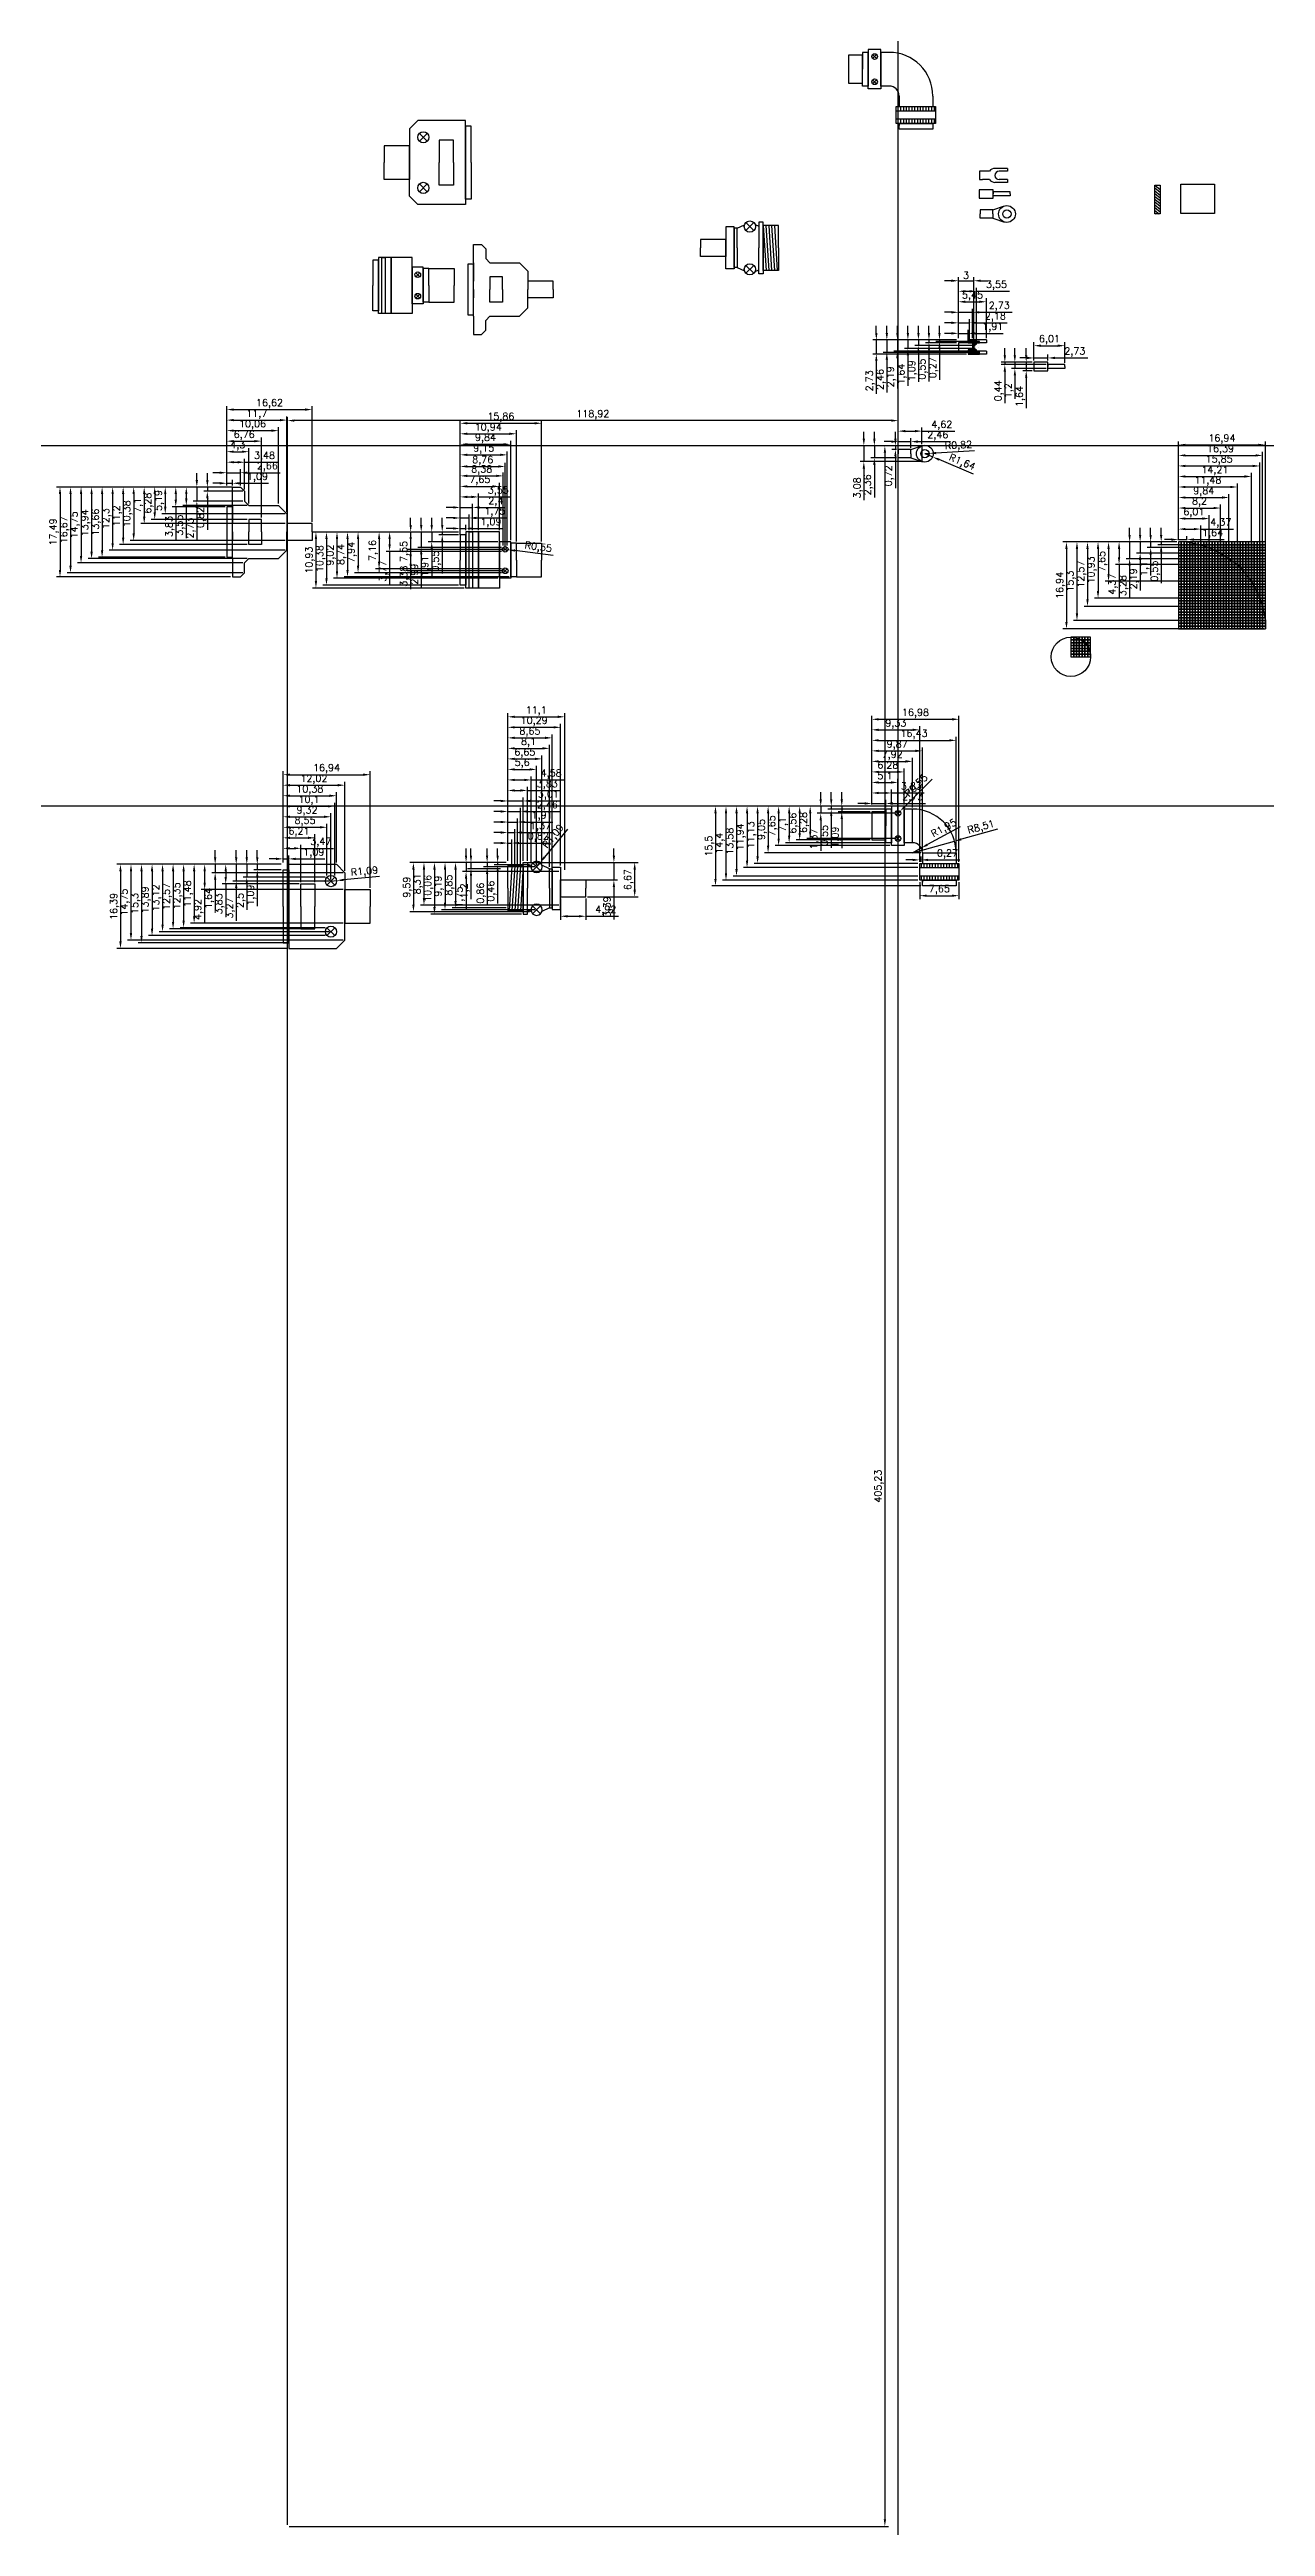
# Model space of a CAD drawing. Header units: millimetres. Extents: x -75 to 2023, y 0 to 1744.
# Drawn here: x -75 to 358, y 0 to 883 of the extents above; entities that cross this region are included whole.
import ezdxf

# ---------------------------------------------------------------- set-up
doc = ezdxf.new("R2010")
doc.units = ezdxf.units.MM
doc.styles.get("Standard").update_dxf_attribs({"font": 'txt', "bigfont": 'gbcbig.shx'})
doc.dimstyles.new('ISO-25', dxfattribs={"dimtxt": 2.5, "dimasz": 2.5, "dimexe": 1.25, "dimexo": 0.625, "dimtad": 1, "dimlfac": 0.54648, "dimtxsty": 'Standard', "dimcen": 2.5, "dimadec": 0, "dimazin": 0, "dimtfac": 1, "dimtmove": 0, "dimatfit": 3, "dimfxl": 1, "dimarcsym": 0})

msp = doc.modelspace()

# ---------------------------------------------------------------- blocks, each defined once
blk = doc.blocks.new('DB')
blk.add_lwpolyline([(-28.42, 9), (-30.42, 9), (-30.42, -9), (-28.42, -9)], close=True)
for points in [[(-28.42, 9.5), (-28.42, 16), (-25.54, 16), (-24.04, 14.5), (-24.04, 11), (-22.54, 9.5), (-12, 9.5), (-9, 6.5), (-9, 3)], [(-28.42, 9.5), (-28.42, 3)], [(-28.42, 0), (-28.42, 3)], [(-28.42, 0), (-28.42, -3)], [(-18.04, 0), (-18.04, 4.5), (-22.54, 4.5), (-22.54, 0)], [(-18.04, 0), (-18.04, -4.5), (-22.54, -4.5), (-22.54, 0)], [(0, 0), (0, 3), (-9, 3), (-9, 0)], [(0, 0), (0, -3), (-9, -3), (-9, 0)], [(-28.42, -9.5), (-28.42, -3)], [(-28.42, -9.5), (-28.42, -16), (-25.54, -16), (-24.04, -14.5), (-24.04, -11), (-22.54, -9.5), (-12, -9.5), (-9, -6.5), (-9, -3)]]:
    blk.add_lwpolyline(points)
blk = doc.blocks.new('hc')
for p, q in [((17.66, 6.21), (20.48, 9.04)), ((20.48, 6.21), (17.66, 9.04)), ((14.5, 7), (17.16, 8.21)), ((19.07, 7.63), (19.07, 7.63)), ((19.07, 7.63), (19.07, 7.63)), ((19.07, 7.63), (19.07, 7.63)), ((19.07, 7.63), (19.07, 7.63)), ((20.93, 8.35), (22.32, 7.78)), ((23.82, 8), (24.83, -8)), ((24.82, 8), (25.83, -8)), ((25.82, 8), (26.83, -8)), ((26.82, 8), (27.83, -8)), ((27.82, 8), (28.83, -8)), ((14.5, -7), (17.16, -8.21)), ((17.66, -9.04), (20.48, -6.21)), ((20.48, -9.04), (17.66, -6.21)), ((19.07, -7.63), (19.07, -7.63)), ((19.07, -7.63), (19.07, -7.63)), ((19.07, -7.63), (19.07, -7.63)), ((19.07, -7.63), (19.07, -7.63)), ((20.93, -8.35), (22.32, -7.78))]:
    blk.add_line(p, q)
for points in [[(23.82, 0), (23.82, 9.2), (22.32, 9.2), (22.32, 0)], [(10.5, 0), (10.5, 3), (1.5, 3), (1.5, 0)], [(10.5, 0), (10.5, -3), (1.5, -3), (1.5, 0)], [(13.5, 0), (13.5, 7.5), (10.5, 7.5), (10.5, 0)], [(13.5, 0), (13.5, -7.5), (10.5, -7.5), (10.5, 0)], [(14.5, 0), (14.5, 7), (13.5, 7), (13.5, 0)], [(14.5, 0), (14.5, -7), (13.5, -7), (13.5, 0)], [(23.82, 0), (23.82, -9.2), (22.32, -9.2), (22.32, 0)], [(29.32, 0), (29.32, 8), (23.82, 8), (23.82, 0)], [(29.32, 0), (29.32, -8), (23.82, -8), (23.82, 0)]]:
    blk.add_lwpolyline(points)
for centre in [(19.07, 7.63), (19.07, -7.63)]:
    blk.add_circle(centre, 2)
blk = doc.blocks.new('FGC')
for p, q in [((-12.27, 3.11), (-13.68, 4.52)), ((-13.68, 3.11), (-12.27, 4.52)), ((-12.27, -3.11), (-13.68, -4.52)), ((-13.68, -3.11), (-12.27, -4.52))]:
    blk.add_line(p, q)
for points in [[(-27.01, 0), (-27.01, 9), (-29.01, 9), (-29.01, 0)], [(-22.51, 0), (-22.51, 10), (-27.01, 10), (-27.01, 0)], [(-15.01, 0), (-15.01, 10), (-22.51, 10), (-22.51, 0)], [(-27.01, 0), (-27.01, -9), (-29.01, -9), (-29.01, 0)], [(-22.51, 0), (-22.51, -10), (-27.01, -10), (-27.01, 0)], [(-15.01, 0), (-15.01, -10), (-22.51, -10), (-22.51, 0)], [(-11.01, 0), (-11.01, 6.5), (-15.01, 6.5), (-15.01, 0)], [(-11.01, 0), (-11.01, -6.5), (-15.01, -6.5), (-15.01, 0)], [(-9, 0), (-9, 6), (-11, 6), (-11, 0)], [(-9, 0), (-9, -6), (-11, -6), (-11, 0)], [(-9, 0), (-9, 6), (0, 6), (0, 0)], [(-9, 0), (-9, -6), (0, -6), (0, 0)]]:
    blk.add_lwpolyline(points)
blk.add_lwpolyline([(-25.81, 10), (-24.61, 10), (-24.61, -10), (-25.81, -10)], close=True)
for centre in [(-12.98, 3.82), (-12.98, -3.82)]:
    blk.add_circle(centre, 1)
blk = doc.blocks.new('高密度插头')
for p, q in [((12.52, 7.59), (15.35, 10.42)), ((12.52, 10.42), (15.35, 7.59)), ((12.52, -10.42), (15.35, -7.59)), ((12.52, -7.59), (15.35, -10.42))]:
    blk.add_line(p, q)
for points in [[(29, 0), (29, 15), (12, 15), (9, 12), (9, 0)], [(31, 0), (31, 13), (29, 13), (29, 0)], [(9, 0), (9, 6), (0, 6), (0, 0)], [(9, 0), (9, -6), (0, -6), (0, 0)], [(29, 0), (29, -15), (12, -15), (9, -12), (9, 0)], [(24.64, 0), (24.64, 8), (19.64, 8), (19.64, 0)], [(24.64, 0), (24.64, -8), (19.64, -8), (19.64, 0)], [(31, 0), (31, -13), (29, -13), (29, 0)]]:
    blk.add_lwpolyline(points)
for centre in [(13.94, 9.01), (13.94, -9.01)]:
    blk.add_circle(centre, 2)
blk = doc.blocks.new('hc_r')
for p, q in [((8.62, 3.79), (10.04, 5.21)), ((8.62, 5.21), (10.04, 3.79)), ((8.62, -3.79), (10.04, -5.21)), ((8.62, -5.21), (10.04, -3.79)), ((17.56, -13.36), (17.56, -14.86)), ((18.06, -9.56), (18.06, -13.36)), ((18.56, -13.36), (18.56, -14.86)), ((19.56, -13.36), (19.56, -14.86)), ((20.56, -13.36), (20.56, -14.86)), ((21.56, -13.36), (21.56, -14.86)), ((22.56, -13.36), (22.56, -14.86)), ((23.56, -13.36), (23.56, -14.86)), ((24.56, -13.36), (24.56, -14.86)), ((25.56, -13.36), (25.56, -14.86)), ((26.56, -13.36), (26.56, -14.86)), ((27.56, -13.36), (27.56, -14.86)), ((28.56, -13.36), (28.56, -14.86)), ((29.56, -13.36), (29.56, -14.86)), ((30.06, -9.56), (30.06, -13.36)), ((30.56, -13.36), (30.56, -14.86)), ((17.56, -17.86), (17.56, -19.36)), ((18.06, -19.36), (18.06, -20.1)), ((18.56, -17.86), (18.56, -19.36)), ((19.56, -17.86), (19.56, -19.36)), ((20.56, -17.86), (20.56, -19.36)), ((21.56, -17.86), (21.56, -19.36)), ((22.56, -17.86), (22.56, -19.36)), ((23.56, -17.86), (23.56, -19.36)), ((24.56, -17.86), (24.56, -19.36)), ((25.56, -17.86), (25.56, -19.36)), ((26.56, -17.86), (26.56, -19.36)), ((27.56, -17.86), (27.56, -19.36)), ((28.56, -17.86), (28.56, -19.36)), ((29.56, -17.86), (29.56, -19.36)), ((30.06, -19.36), (30.06, -21.36)), ((30.56, -17.86), (30.56, -19.36))]:
    blk.add_line(p, q)
for points in [[(5, 5), (0, 5), (0, -5), (5, -5)], [(17.06, -13.36), (31.06, -13.36), (31.06, -19.36), (17.06, -19.36)], [(17.06, -14.86), (31.06, -14.86), (31.06, -17.86), (17.06, -17.86)], [(18.06, -19.36), (30.06, -19.36), (30.06, -21.36), (18.06, -21.36)]]:
    blk.add_lwpolyline(points, close=True)
for points in [[(7, 0), (7, 6), (5, 6), (5, 0)], [(7, 0), (7, -6), (5, -6), (5, 0)], [(11.5, 0), (11.5, 7), (7, 7), (7, 0)], [(11.5, 0), (11.5, -7), (7, -7), (7, 0)], [(14.5, 6), (11.5, 6), (11.5, 0)], [(14.5, -6), (11.5, -6), (11.5, 0)]]:
    blk.add_lwpolyline(points)
for centre in [(9.33, 4.5), (9.33, -4.5)]:
    blk.add_circle(centre, 1)
for radius in [15.56, 3.56]:
    blk.add_arc((14.5, -9.56), radius, 0, 90)
blk = doc.blocks.new('KT1.25')
for p, q in [((7, 2.5), (5.5, 2.5)), ((7, 0), (7, 0)), ((7, 0), (7, 0)), ((9.98, 2.5), (9.98, 1.5)), ((7, -2.5), (5.5, -2.5)), ((9.98, -1.5), (9.98, -2.5))]:
    blk.add_line(p, q)
for points in [[(1, 1.5), (0, 1.5), (0, -1.5), (1, -1.5)], [(3.5, 1.5), (1, 1.5)], [(9.98, 2.5), (7, 2.5)], [(9.98, 1.5), (7, 1.5)], [(3.5, -1.5), (1, -1.5)], [(9.98, -1.5), (7, -1.5)], [(9.98, -2.5), (7, -2.5)]]:
    blk.add_lwpolyline(points)
for centre, radius, start, end in [((5.5, 0), 2.5, 90, 143.1301), ((7, 0), 1.5, 90, 180), ((7, 0), 1.5, 180, 270), ((5.5, 0), 2.5, 216.8699, 270)]:
    blk.add_arc(centre, radius, start, end)
blk = doc.blocks.new('ET0.75')
blk.add_lwpolyline([(5, 1.5), (0, 1.5), (0, -1.5), (5, -1.5)], close=True)
for points in [[(11, 0), (11, 0.7), (5, 0.7), (5, 0)], [(11, 0), (11, -0.7), (5, -0.7), (5, 0)]]:
    blk.add_lwpolyline(points)
blk = doc.blocks.new('OT1-3')
for p, q in [((4.51, 1.49), (8.64, 2.87)), ((4.51, -1.49), (8.64, -2.87))]:
    blk.add_line(p, q)
for points in [[(4.5, 0), (4.5, 1.5), (0, 1.5), (0, 0)], [(4.5, 0), (4.5, -1.5), (0, -1.5), (0, 0)]]:
    blk.add_lwpolyline(points)
for radius in [3, 1.5]:
    blk.add_circle((9.5, 0), radius)
blk = doc.blocks.new('nap')
for p, q in [((0, 0), (1.9, -1.53)), ((0, -1), (1.9, -2.53)), ((0, -2), (1.9, -3.53)), ((0, -3), (1.9, -4.53)), ((0, -4), (1.9, -5.53)), ((0, -5), (1.9, -6.53)), ((0, -6), (1.9, -7.53)), ((0, -7), (1.9, -8.53)), ((0, -8), (1.9, -9.53)), ((0, -9), (1.57, -10.27)), ((0, -10), (0.33, -10.27))]:
    blk.add_line(p, q)
blk.add_lwpolyline([(0, 0), (1.9, 0), (1.9, -10.27), (0, -10.27)], close=True)
blk = doc.blocks.new('*D14')
at = {"color": 0, "lineweight": -2}
for p, q in [((-14.64, 728.18), (-17.14, 728.18)), ((-12.14, 727.43), (-12.14, 729.43)), ((-12.14, 728.18), (-10.14, 728.18)), ((-10.14, 727.43), (-10.14, 729.43)), ((-7.64, 728.18), (2.78, 728.18))]:
    blk.add_line(p, q, dxfattribs=at)
at = {"color": 0}
for points in [[(-14.64, 728.59), (-14.64, 727.76), (-12.14, 728.18)], [(-7.64, 728.59), (-7.64, 727.76), (-10.14, 728.18)]]:
    blk.add_solid(points, dxfattribs=at)
at = {"layer": 'Defpoints', "color": 0}
for p in [(-12.14, 726.8), (-10.14, 728.18), (-10.14, 726.8)]:
    blk.add_point(p, dxfattribs=at)
at = {"color": 0, "insert": (-1.18, 730.26), "char_height": 2.5, "attachment_point": 5}
blk.add_mtext('1,09', dxfattribs=at)
blk = doc.blocks.new('*D15')
at = {"color": 0, "lineweight": -2}
for p, q in [((-12.14, 727.43), (-12.14, 733.18)), ((-7.26, 727.43), (-7.26, 733.18)), ((-14.64, 731.93), (-17.14, 731.93)), ((-12.14, 731.93), (-7.26, 731.93)), ((-4.76, 731.93), (6.9, 731.93))]:
    blk.add_line(p, q, dxfattribs=at)
at = {"color": 0}
for points in [[(-14.64, 732.34), (-14.64, 731.51), (-12.14, 731.93)], [(-4.76, 732.34), (-4.76, 731.51), (-7.26, 731.93)]]:
    blk.add_solid(points, dxfattribs=at)
at = {"layer": 'Defpoints', "color": 0}
for p in [(-12.14, 726.8), (-7.26, 731.93), (-7.26, 726.8)]:
    blk.add_point(p, dxfattribs=at)
at = {"color": 0, "insert": (2.32, 734.01), "char_height": 2.5, "attachment_point": 5}
blk.add_mtext('2,66', dxfattribs=at)
blk = doc.blocks.new('*D16')
at = {"color": 0, "lineweight": -2}
for p, q in [((-12.14, 727.43), (-12.14, 736.93)), ((-9.64, 735.68), (-8.26, 735.68)), ((-5.76, 725.93), (-5.76, 736.93)), ((-5.76, 735.68), (5.9, 735.68))]:
    blk.add_line(p, q, dxfattribs=at)
at = {"color": 0}
for points in [[(-9.64, 736.09), (-9.64, 735.26), (-12.14, 735.68)], [(-8.26, 736.09), (-8.26, 735.26), (-5.76, 735.68)]]:
    blk.add_solid(points, dxfattribs=at)
at = {"layer": 'Defpoints', "color": 0}
for p in [(-5.76, 735.68), (-12.14, 726.8), (-5.76, 725.3)]:
    blk.add_point(p, dxfattribs=at)
at = {"color": 0, "insert": (1.32, 737.76), "char_height": 2.5, "attachment_point": 5}
blk.add_mtext('3,48', dxfattribs=at)
blk = doc.blocks.new('*D17')
at = {"color": 0, "lineweight": -2}
for p, q in [((-12.14, 727.43), (-12.14, 740.68)), ((-9.64, 739.43), (-6.76, 739.43)), ((-4.26, 720.93), (-4.26, 740.68))]:
    blk.add_line(p, q, dxfattribs=at)
at = {"color": 0}
for points in [[(-9.64, 739.84), (-9.64, 739.01), (-12.14, 739.43)], [(-6.76, 739.84), (-6.76, 739.01), (-4.26, 739.43)]]:
    blk.add_solid(points, dxfattribs=at)
at = {"layer": 'Defpoints', "color": 0}
for p in [(-4.26, 739.43), (-12.14, 726.8), (-4.26, 720.3)]:
    blk.add_point(p, dxfattribs=at)
at = {"color": 0, "insert": (-8.2, 741.51), "char_height": 2.5, "attachment_point": 5}
blk.add_mtext('4,3', dxfattribs=at)
blk = doc.blocks.new('*D18')
at = {"color": 0, "lineweight": -2}
for p, q in [((-12.14, 727.43), (-12.14, 744.43)), ((-9.64, 743.18), (-2.26, 743.18)), ((0.24, 715.93), (0.24, 744.43))]:
    blk.add_line(p, q, dxfattribs=at)
at = {"color": 0}
for points in [[(-9.64, 743.59), (-9.64, 742.76), (-12.14, 743.18)], [(-2.26, 743.59), (-2.26, 742.76), (0.24, 743.18)]]:
    blk.add_solid(points, dxfattribs=at)
at = {"layer": 'Defpoints', "color": 0}
for p in [(0.24, 743.18), (-12.14, 726.8), (0.24, 715.3)]:
    blk.add_point(p, dxfattribs=at)
at = {"color": 0, "insert": (-5.95, 745.26), "char_height": 2.5, "attachment_point": 5}
blk.add_mtext('6,76', dxfattribs=at)
blk = doc.blocks.new('*D19')
at = {"color": 0, "lineweight": -2}
for p, q in [((-12.14, 727.43), (-12.14, 748.18)), ((-9.64, 746.93), (3.78, 746.93)), ((6.28, 720.93), (6.28, 748.18))]:
    blk.add_line(p, q, dxfattribs=at)
at = {"color": 0}
for points in [[(-9.64, 747.34), (-9.64, 746.51), (-12.14, 746.93)], [(3.78, 747.34), (3.78, 746.51), (6.28, 746.93)]]:
    blk.add_solid(points, dxfattribs=at)
at = {"layer": 'Defpoints', "color": 0}
for p in [(6.28, 746.93), (-12.14, 726.8), (6.28, 720.3)]:
    blk.add_point(p, dxfattribs=at)
at = {"color": 0, "insert": (-2.93, 749.01), "char_height": 2.5, "attachment_point": 5}
blk.add_mtext('10,06', dxfattribs=at)
blk = doc.blocks.new('*D20')
at = {"color": 0, "lineweight": -2}
for p, q in [((-12.14, 727.43), (-12.14, 751.93)), ((-9.64, 750.68), (6.78, 750.68)), ((9.28, 717.93), (9.28, 751.93))]:
    blk.add_line(p, q, dxfattribs=at)
at = {"color": 0}
for points in [[(-9.64, 751.09), (-9.64, 750.26), (-12.14, 750.68)], [(6.78, 751.09), (6.78, 750.26), (9.28, 750.68)]]:
    blk.add_solid(points, dxfattribs=at)
at = {"layer": 'Defpoints', "color": 0}
for p in [(9.28, 750.68), (-12.14, 726.8), (9.28, 717.3)]:
    blk.add_point(p, dxfattribs=at)
at = {"color": 0, "insert": (-1.43, 752.76), "char_height": 2.5, "attachment_point": 5}
blk.add_mtext('11,7', dxfattribs=at)
blk = doc.blocks.new('*D21')
at = {"color": 0, "lineweight": -2}
for p, q in [((-12.14, 727.43), (-12.14, 755.68)), ((-9.64, 754.43), (15.78, 754.43)), ((18.28, 714.43), (18.28, 755.68))]:
    blk.add_line(p, q, dxfattribs=at)
at = {"color": 0}
for points in [[(-9.64, 754.84), (-9.64, 754.01), (-12.14, 754.43)], [(15.78, 754.84), (15.78, 754.01), (18.28, 754.43)]]:
    blk.add_solid(points, dxfattribs=at)
at = {"layer": 'Defpoints', "color": 0}
for p in [(18.28, 754.43), (-12.14, 726.8), (18.28, 713.8)]:
    blk.add_point(p, dxfattribs=at)
at = {"color": 0, "insert": (3.07, 756.51), "char_height": 2.5, "attachment_point": 5}
blk.add_mtext('16,62', dxfattribs=at)
blk = doc.blocks.new('*D22')
at = {"color": 0, "lineweight": -2}
for p, q in [((-12.76, 726.8), (-20.3, 726.8)), ((-6.39, 725.3), (-20.3, 725.3)), ((-19.05, 729.3), (-19.05, 731.8)), ((-19.05, 726.8), (-19.05, 725.3)), ((-19.05, 722.8), (-19.05, 711.55))]:
    blk.add_line(p, q, dxfattribs=at)
at = {"color": 0}
for points in [[(-19.47, 729.3), (-18.63, 729.3), (-19.05, 726.8)], [(-19.47, 722.8), (-18.63, 722.8), (-19.05, 725.3)]]:
    blk.add_solid(points, dxfattribs=at)
at = {"layer": 'Defpoints', "color": 0}
for p in [(-19.05, 725.3), (-12.14, 726.8), (-5.76, 725.3)]:
    blk.add_point(p, dxfattribs=at)
at = {"color": 0, "insert": (-21.13, 715.93), "char_height": 2.5, "attachment_point": 5, "rotation": 90}
blk.add_mtext('0,82', dxfattribs=at)
blk = doc.blocks.new('*D23')
at = {"color": 0, "lineweight": -2}
for p, q in [((-12.76, 726.8), (-24.05, 726.8)), ((-22.8, 729.3), (-22.8, 731.8)), ((-22.8, 726.8), (-22.8, 721.8)), ((-6.39, 721.8), (-24.05, 721.8)), ((-22.8, 719.3), (-22.8, 707.64))]:
    blk.add_line(p, q, dxfattribs=at)
at = {"color": 0}
for points in [[(-23.22, 729.3), (-22.38, 729.3), (-22.8, 726.8)], [(-23.22, 719.3), (-22.38, 719.3), (-22.8, 721.8)]]:
    blk.add_solid(points, dxfattribs=at)
at = {"layer": 'Defpoints', "color": 0}
for p in [(-12.14, 726.8), (-22.8, 721.8), (-5.76, 721.8)]:
    blk.add_point(p, dxfattribs=at)
at = {"color": 0, "insert": (-24.88, 712.22), "char_height": 2.5, "attachment_point": 5, "rotation": 90}
blk.add_mtext('2,73', dxfattribs=at)
blk = doc.blocks.new('*D24')
at = {"color": 0, "lineweight": -2}
for p, q in [((-12.76, 726.8), (-27.8, 726.8)), ((-26.55, 724.3), (-26.55, 722.8)), ((-4.89, 720.3), (-27.8, 720.3)), ((-26.55, 720.3), (-26.55, 708.64))]:
    blk.add_line(p, q, dxfattribs=at)
at = {"color": 0}
for points in [[(-26.97, 724.3), (-26.13, 724.3), (-26.55, 726.8)], [(-26.97, 722.8), (-26.13, 722.8), (-26.55, 720.3)]]:
    blk.add_solid(points, dxfattribs=at)
at = {"layer": 'Defpoints', "color": 0}
for p in [(-12.14, 726.8), (-26.55, 720.3), (-4.26, 720.3)]:
    blk.add_point(p, dxfattribs=at)
at = {"color": 0, "insert": (-28.63, 713.22), "char_height": 2.5, "attachment_point": 5, "rotation": 90}
blk.add_mtext('3,55', dxfattribs=at)
blk = doc.blocks.new('*D25')
at = {"color": 0, "lineweight": -2}
for p, q in [((-12.76, 726.8), (-31.55, 726.8)), ((-30.3, 724.3), (-30.3, 722.3)), ((-12.76, 719.8), (-31.55, 719.8)), ((-30.3, 719.8), (-30.3, 708.14))]:
    blk.add_line(p, q, dxfattribs=at)
at = {"color": 0}
for points in [[(-30.72, 724.3), (-29.88, 724.3), (-30.3, 726.8)], [(-30.72, 722.3), (-29.88, 722.3), (-30.3, 719.8)]]:
    blk.add_solid(points, dxfattribs=at)
at = {"layer": 'Defpoints', "color": 0}
for p in [(-12.14, 726.8), (-30.3, 719.8), (-12.14, 719.8)]:
    blk.add_point(p, dxfattribs=at)
at = {"color": 0, "insert": (-32.38, 712.72), "char_height": 2.5, "attachment_point": 5, "rotation": 90}
blk.add_mtext('3,83', dxfattribs=at)
blk = doc.blocks.new('*D26')
at = {"color": 0, "lineweight": -2}
for p, q in [((-12.76, 726.8), (-35.3, 726.8)), ((-34.05, 724.3), (-34.05, 719.8)), ((8.66, 717.3), (-35.3, 717.3))]:
    blk.add_line(p, q, dxfattribs=at)
at = {"color": 0}
for points in [[(-34.47, 724.3), (-33.63, 724.3), (-34.05, 726.8)], [(-34.47, 719.8), (-33.63, 719.8), (-34.05, 717.3)]]:
    blk.add_solid(points, dxfattribs=at)
at = {"layer": 'Defpoints', "color": 0}
for p in [(-12.14, 726.8), (-34.05, 717.3), (9.28, 717.3)]:
    blk.add_point(p, dxfattribs=at)
at = {"color": 0, "insert": (-36.13, 722.05), "char_height": 2.5, "attachment_point": 5, "rotation": 90}
blk.add_mtext('5,19', dxfattribs=at)
blk = doc.blocks.new('*D27')
at = {"color": 0, "lineweight": -2}
for p, q in [((-12.76, 726.8), (-39.05, 726.8)), ((-37.8, 724.3), (-37.8, 717.8)), ((-4.89, 715.3), (-39.05, 715.3))]:
    blk.add_line(p, q, dxfattribs=at)
at = {"color": 0}
for points in [[(-38.22, 724.3), (-37.38, 724.3), (-37.8, 726.8)], [(-38.22, 717.8), (-37.38, 717.8), (-37.8, 715.3)]]:
    blk.add_solid(points, dxfattribs=at)
at = {"layer": 'Defpoints', "color": 0}
for p in [(-12.14, 726.8), (-37.8, 715.3), (-4.26, 715.3)]:
    blk.add_point(p, dxfattribs=at)
at = {"color": 0, "insert": (-39.88, 721.05), "char_height": 2.5, "attachment_point": 5, "rotation": 90}
blk.add_mtext('6,28', dxfattribs=at)
blk = doc.blocks.new('*D28')
at = {"color": 0, "lineweight": -2}
for p, q in [((-12.76, 726.8), (-42.8, 726.8)), ((-41.55, 724.3), (-41.55, 716.3)), ((8.66, 713.8), (-42.8, 713.8))]:
    blk.add_line(p, q, dxfattribs=at)
at = {"color": 0}
for points in [[(-41.97, 724.3), (-41.13, 724.3), (-41.55, 726.8)], [(-41.97, 716.3), (-41.13, 716.3), (-41.55, 713.8)]]:
    blk.add_solid(points, dxfattribs=at)
at = {"layer": 'Defpoints', "color": 0}
for p in [(-12.14, 726.8), (-41.55, 713.8), (9.28, 713.8)]:
    blk.add_point(p, dxfattribs=at)
at = {"color": 0, "insert": (-43.63, 720.3), "char_height": 2.5, "attachment_point": 5, "rotation": 90}
blk.add_mtext('7,1', dxfattribs=at)
blk = doc.blocks.new('*D29')
at = {"color": 0, "lineweight": -2}
for p, q in [((-12.76, 726.8), (-46.55, 726.8)), ((-45.3, 724.3), (-45.3, 710.3)), ((8.66, 707.8), (-46.55, 707.8))]:
    blk.add_line(p, q, dxfattribs=at)
at = {"color": 0}
for points in [[(-45.72, 724.3), (-44.88, 724.3), (-45.3, 726.8)], [(-45.72, 710.3), (-44.88, 710.3), (-45.3, 707.8)]]:
    blk.add_solid(points, dxfattribs=at)
at = {"layer": 'Defpoints', "color": 0}
for p in [(-12.14, 726.8), (-45.3, 707.8), (9.28, 707.8)]:
    blk.add_point(p, dxfattribs=at)
at = {"color": 0, "insert": (-47.38, 717.3), "char_height": 2.5, "attachment_point": 5, "rotation": 90}
blk.add_mtext('10,38', dxfattribs=at)
blk = doc.blocks.new('*D30')
at = {"color": 0, "lineweight": -2}
for p, q in [((-12.76, 726.8), (-50.3, 726.8)), ((-49.05, 724.3), (-49.05, 708.8)), ((-4.89, 706.3), (-50.3, 706.3))]:
    blk.add_line(p, q, dxfattribs=at)
at = {"color": 0}
for points in [[(-49.47, 724.3), (-48.63, 724.3), (-49.05, 726.8)], [(-49.47, 708.8), (-48.63, 708.8), (-49.05, 706.3)]]:
    blk.add_solid(points, dxfattribs=at)
at = {"layer": 'Defpoints', "color": 0}
for p in [(-12.14, 726.8), (-49.05, 706.3), (-4.26, 706.3)]:
    blk.add_point(p, dxfattribs=at)
at = {"color": 0, "insert": (-51.13, 716.55), "char_height": 2.5, "attachment_point": 5, "rotation": 90}
blk.add_mtext('11,2', dxfattribs=at)
blk = doc.blocks.new('*D31')
at = {"color": 0, "lineweight": -2}
for p, q in [((-12.76, 726.8), (-54.05, 726.8)), ((-52.8, 724.3), (-52.8, 706.8)), ((8.66, 704.3), (-54.05, 704.3))]:
    blk.add_line(p, q, dxfattribs=at)
at = {"color": 0}
for points in [[(-53.22, 724.3), (-52.38, 724.3), (-52.8, 726.8)], [(-53.22, 706.8), (-52.38, 706.8), (-52.8, 704.3)]]:
    blk.add_solid(points, dxfattribs=at)
at = {"layer": 'Defpoints', "color": 0}
for p in [(-12.14, 726.8), (-52.8, 704.3), (9.28, 704.3)]:
    blk.add_point(p, dxfattribs=at)
at = {"color": 0, "insert": (-54.88, 715.55), "char_height": 2.5, "attachment_point": 5, "rotation": 90}
blk.add_mtext('12,3', dxfattribs=at)
blk = doc.blocks.new('*D32')
at = {"color": 0, "lineweight": -2}
for p, q in [((-12.76, 726.8), (-57.8, 726.8)), ((-56.55, 724.3), (-56.55, 704.3)), ((-12.76, 701.8), (-57.8, 701.8))]:
    blk.add_line(p, q, dxfattribs=at)
at = {"color": 0}
for points in [[(-56.97, 724.3), (-56.13, 724.3), (-56.55, 726.8)], [(-56.97, 704.3), (-56.13, 704.3), (-56.55, 701.8)]]:
    blk.add_solid(points, dxfattribs=at)
at = {"layer": 'Defpoints', "color": 0}
for p in [(-12.14, 726.8), (-56.55, 701.8), (-12.14, 701.8)]:
    blk.add_point(p, dxfattribs=at)
at = {"color": 0, "insert": (-58.63, 714.3), "char_height": 2.5, "attachment_point": 5, "rotation": 90}
blk.add_mtext('13,66', dxfattribs=at)
blk = doc.blocks.new('*D33')
at = {"color": 0, "lineweight": -2}
for p, q in [((-12.76, 726.8), (-61.55, 726.8)), ((-60.3, 724.3), (-60.3, 703.8)), ((-4.89, 701.3), (-61.55, 701.3))]:
    blk.add_line(p, q, dxfattribs=at)
at = {"color": 0}
for points in [[(-60.72, 724.3), (-59.88, 724.3), (-60.3, 726.8)], [(-60.72, 703.8), (-59.88, 703.8), (-60.3, 701.3)]]:
    blk.add_solid(points, dxfattribs=at)
at = {"layer": 'Defpoints', "color": 0}
for p in [(-12.14, 726.8), (-60.3, 701.3), (-4.26, 701.3)]:
    blk.add_point(p, dxfattribs=at)
at = {"color": 0, "insert": (-62.38, 714.05), "char_height": 2.5, "attachment_point": 5, "rotation": 90}
blk.add_mtext('13,94', dxfattribs=at)
blk = doc.blocks.new('*D34')
at = {"color": 0, "lineweight": -2}
for p, q in [((-12.76, 726.8), (-65.3, 726.8)), ((-64.05, 724.3), (-64.05, 702.3)), ((-6.39, 699.8), (-65.3, 699.8))]:
    blk.add_line(p, q, dxfattribs=at)
at = {"color": 0}
for points in [[(-64.47, 724.3), (-63.63, 724.3), (-64.05, 726.8)], [(-64.47, 702.3), (-63.63, 702.3), (-64.05, 699.8)]]:
    blk.add_solid(points, dxfattribs=at)
at = {"layer": 'Defpoints', "color": 0}
for p in [(-12.14, 726.8), (-64.05, 699.8), (-5.76, 699.8)]:
    blk.add_point(p, dxfattribs=at)
at = {"color": 0, "insert": (-66.13, 713.3), "char_height": 2.5, "attachment_point": 5, "rotation": 90}
blk.add_mtext('14,75', dxfattribs=at)
blk = doc.blocks.new('*D35')
at = {"color": 0, "lineweight": -2}
for p, q in [((-12.76, 726.8), (-69.05, 726.8)), ((-67.8, 724.3), (-67.8, 698.8)), ((-6.39, 696.3), (-69.05, 696.3))]:
    blk.add_line(p, q, dxfattribs=at)
at = {"color": 0}
for points in [[(-68.22, 724.3), (-67.38, 724.3), (-67.8, 726.8)], [(-68.22, 698.8), (-67.38, 698.8), (-67.8, 696.3)]]:
    blk.add_solid(points, dxfattribs=at)
at = {"layer": 'Defpoints', "color": 0}
for p in [(-12.14, 726.8), (-67.8, 696.3), (-5.76, 696.3)]:
    blk.add_point(p, dxfattribs=at)
at = {"color": 0, "insert": (-69.88, 711.55), "char_height": 2.5, "attachment_point": 5, "rotation": 90}
blk.add_mtext('16,67', dxfattribs=at)
blk = doc.blocks.new('*D36')
at = {"color": 0, "lineweight": -2}
for p, q in [((-12.76, 726.8), (-72.8, 726.8)), ((-71.55, 724.3), (-71.55, 697.3)), ((-10.76, 694.8), (-72.8, 694.8))]:
    blk.add_line(p, q, dxfattribs=at)
at = {"color": 0}
for points in [[(-71.97, 724.3), (-71.13, 724.3), (-71.55, 726.8)], [(-71.97, 697.3), (-71.13, 697.3), (-71.55, 694.8)]]:
    blk.add_solid(points, dxfattribs=at)
at = {"layer": 'Defpoints', "color": 0}
for p in [(-12.14, 726.8), (-71.55, 694.8), (-10.14, 694.8)]:
    blk.add_point(p, dxfattribs=at)
at = {"color": 0, "insert": (-73.63, 710.8), "char_height": 2.5, "attachment_point": 5, "rotation": 90}
blk.add_mtext('17,49', dxfattribs=at)
blk = doc.blocks.new('*D40')
at = {"color": 0, "lineweight": -2}
for p, q in [((68.54, 712.05), (66.04, 712.05)), ((71.04, 711.43), (71.04, 713.3)), ((71.04, 712.05), (73.04, 712.05)), ((73.04, 711.43), (73.04, 713.3)), ((75.54, 712.05), (85.95, 712.05))]:
    blk.add_line(p, q, dxfattribs=at)
at = {"color": 0}
for points in [[(68.54, 712.47), (68.54, 711.64), (71.04, 712.05)], [(75.54, 712.47), (75.54, 711.64), (73.04, 712.05)]]:
    blk.add_solid(points, dxfattribs=at)
at = {"layer": 'Defpoints', "color": 0}
for p in [(71.04, 710.8), (73.04, 712.05), (73.04, 710.8)]:
    blk.add_point(p, dxfattribs=at)
at = {"color": 0, "insert": (82, 714.14), "char_height": 2.5, "attachment_point": 5}
blk.add_mtext('1,09', dxfattribs=at)
blk = doc.blocks.new('*D41')
at = {"color": 0, "lineweight": -2}
for p, q in [((68.54, 715.8), (66.04, 715.8)), ((71.04, 711.43), (71.04, 717.05)), ((71.04, 715.8), (74.24, 715.8)), ((74.24, 711.43), (74.24, 717.05)), ((76.74, 715.8), (87.57, 715.8))]:
    blk.add_line(p, q, dxfattribs=at)
at = {"color": 0}
for points in [[(68.54, 716.22), (68.54, 715.39), (71.04, 715.8)], [(76.74, 716.22), (76.74, 715.39), (74.24, 715.8)]]:
    blk.add_solid(points, dxfattribs=at)
at = {"layer": 'Defpoints', "color": 0}
for p in [(74.24, 715.8), (71.04, 710.8), (74.24, 710.8)]:
    blk.add_point(p, dxfattribs=at)
at = {"color": 0, "insert": (83.4, 717.89), "char_height": 2.5, "attachment_point": 5}
blk.add_mtext('1,75', dxfattribs=at)
blk = doc.blocks.new('*D42')
at = {"color": 0, "lineweight": -2}
for p, q in [((68.54, 719.55), (66.04, 719.55)), ((71.04, 711.43), (71.04, 720.8)), ((71.04, 719.55), (75.44, 719.55)), ((75.44, 711.43), (75.44, 720.8)), ((77.94, 719.55), (87.1, 719.55))]:
    blk.add_line(p, q, dxfattribs=at)
at = {"color": 0}
for points in [[(68.54, 719.97), (68.54, 719.14), (71.04, 719.55)], [(77.94, 719.97), (77.94, 719.14), (75.44, 719.55)]]:
    blk.add_solid(points, dxfattribs=at)
at = {"layer": 'Defpoints', "color": 0}
for p in [(75.44, 719.55), (71.04, 710.8), (75.44, 710.8)]:
    blk.add_point(p, dxfattribs=at)
at = {"color": 0, "insert": (83.77, 721.64), "char_height": 2.5, "attachment_point": 5}
blk.add_mtext('2,4', dxfattribs=at)
blk = doc.blocks.new('*D43')
at = {"color": 0, "lineweight": -2}
for p, q in [((71.04, 711.43), (71.04, 724.55)), ((77.54, 711.43), (77.54, 724.55)), ((73.54, 723.3), (75.04, 723.3)), ((77.54, 723.3), (89.2, 723.3))]:
    blk.add_line(p, q, dxfattribs=at)
at = {"color": 0}
for points in [[(73.54, 723.72), (73.54, 722.89), (71.04, 723.3)], [(75.04, 723.72), (75.04, 722.89), (77.54, 723.3)]]:
    blk.add_solid(points, dxfattribs=at)
at = {"layer": 'Defpoints', "color": 0}
for p in [(77.54, 723.3), (71.04, 710.8), (77.54, 710.8)]:
    blk.add_point(p, dxfattribs=at)
at = {"color": 0, "insert": (84.62, 725.39), "char_height": 2.5, "attachment_point": 5}
blk.add_mtext('3,55', dxfattribs=at)
blk = doc.blocks.new('*D44')
at = {"color": 0, "lineweight": -2}
for p, q in [((71.04, 711.43), (71.04, 728.3)), ((73.54, 727.05), (82.54, 727.05)), ((85.04, 711.43), (85.04, 728.3))]:
    blk.add_line(p, q, dxfattribs=at)
at = {"color": 0}
for points in [[(73.54, 727.47), (73.54, 726.64), (71.04, 727.05)], [(82.54, 727.47), (82.54, 726.64), (85.04, 727.05)]]:
    blk.add_solid(points, dxfattribs=at)
at = {"layer": 'Defpoints', "color": 0}
for p in [(85.04, 727.05), (71.04, 710.8), (85.04, 710.8)]:
    blk.add_point(p, dxfattribs=at)
at = {"color": 0, "insert": (78.04, 729.14), "char_height": 2.5, "attachment_point": 5}
blk.add_mtext('7,65', dxfattribs=at)
blk = doc.blocks.new('*D45')
at = {"color": 0, "lineweight": -2}
for p, q in [((71.04, 711.43), (71.04, 732.05)), ((73.54, 730.8), (83.87, 730.8)), ((86.37, 705.95), (86.37, 732.05))]:
    blk.add_line(p, q, dxfattribs=at)
at = {"color": 0}
for points in [[(73.54, 731.22), (73.54, 730.39), (71.04, 730.8)], [(83.87, 731.22), (83.87, 730.39), (86.37, 730.8)]]:
    blk.add_solid(points, dxfattribs=at)
at = {"layer": 'Defpoints', "color": 0}
for p in [(86.37, 730.8), (71.04, 710.8), (86.37, 705.33)]:
    blk.add_point(p, dxfattribs=at)
at = {"color": 0, "insert": (78.7, 732.89), "char_height": 2.5, "attachment_point": 5}
blk.add_mtext('8,38', dxfattribs=at)
blk = doc.blocks.new('*D46')
at = {"color": 0, "lineweight": -2}
for p, q in [((71.04, 711.43), (71.04, 739.55)), ((73.54, 738.3), (85.28, 738.3)), ((87.78, 705.95), (87.78, 739.55))]:
    blk.add_line(p, q, dxfattribs=at)
at = {"color": 0}
for points in [[(73.54, 738.72), (73.54, 737.89), (71.04, 738.3)], [(85.28, 738.72), (85.28, 737.89), (87.78, 738.3)]]:
    blk.add_solid(points, dxfattribs=at)
at = {"layer": 'Defpoints', "color": 0}
for p in [(87.78, 738.3), (71.04, 710.8), (87.78, 705.33)]:
    blk.add_point(p, dxfattribs=at)
at = {"color": 0, "insert": (79.41, 740.39), "char_height": 2.5, "attachment_point": 5}
blk.add_mtext('9,15', dxfattribs=at)
blk = doc.blocks.new('*D47')
at = {"color": 0, "lineweight": -2}
for p, q in [((71.04, 711.43), (71.04, 743.3)), ((73.54, 742.05), (86.54, 742.05)), ((89.04, 707.93), (89.04, 743.3))]:
    blk.add_line(p, q, dxfattribs=at)
at = {"color": 0}
for points in [[(73.54, 742.47), (73.54, 741.64), (71.04, 742.05)], [(86.54, 742.47), (86.54, 741.64), (89.04, 742.05)]]:
    blk.add_solid(points, dxfattribs=at)
at = {"layer": 'Defpoints', "color": 0}
for p in [(89.04, 742.05), (71.04, 710.8), (89.04, 707.3)]:
    blk.add_point(p, dxfattribs=at)
at = {"color": 0, "insert": (80.04, 744.14), "char_height": 2.5, "attachment_point": 5}
blk.add_mtext('9,84', dxfattribs=at)
blk = doc.blocks.new('*D48')
at = {"color": 0, "lineweight": -2}
for p, q in [((71.04, 711.43), (71.04, 747.05)), ((73.54, 745.8), (88.55, 745.8)), ((91.05, 707.43), (91.05, 747.05))]:
    blk.add_line(p, q, dxfattribs=at)
at = {"color": 0}
for points in [[(73.54, 746.22), (73.54, 745.39), (71.04, 745.8)], [(88.55, 746.22), (88.55, 745.39), (91.05, 745.8)]]:
    blk.add_solid(points, dxfattribs=at)
at = {"layer": 'Defpoints', "color": 0}
for p in [(91.05, 745.8), (71.04, 710.8), (91.05, 706.8)]:
    blk.add_point(p, dxfattribs=at)
at = {"color": 0, "insert": (81.04, 747.89), "char_height": 2.5, "attachment_point": 5}
blk.add_mtext('10,94', dxfattribs=at)
blk = doc.blocks.new('*D49')
at = {"color": 0, "lineweight": -2}
for p, q in [((71.04, 711.43), (71.04, 750.8)), ((100.05, 707.43), (100.05, 750.8)), ((73.54, 749.55), (97.55, 749.55))]:
    blk.add_line(p, q, dxfattribs=at)
at = {"color": 0}
for points in [[(73.54, 749.97), (73.54, 749.14), (71.04, 749.55)], [(97.55, 749.97), (97.55, 749.14), (100.05, 749.55)]]:
    blk.add_solid(points, dxfattribs=at)
at = {"layer": 'Defpoints', "color": 0}
for p in [(100.05, 749.55), (71.04, 710.8), (100.05, 706.8)]:
    blk.add_point(p, dxfattribs=at)
at = {"color": 0, "insert": (85.54, 751.64), "char_height": 2.5, "attachment_point": 5}
blk.add_mtext('15,86', dxfattribs=at)
blk = doc.blocks.new('*D50')
at = {"color": 0, "lineweight": -2}
for p, q in [((64.64, 713.3), (64.64, 715.8)), ((70.41, 710.8), (63.39, 710.8)), ((70.41, 709.8), (63.39, 709.8)), ((64.64, 710.8), (64.64, 709.8)), ((64.64, 707.3), (64.64, 696.05))]:
    blk.add_line(p, q, dxfattribs=at)
at = {"color": 0}
for points in [[(64.23, 713.3), (65.06, 713.3), (64.64, 710.8)], [(64.23, 707.3), (65.06, 707.3), (64.64, 709.8)]]:
    blk.add_solid(points, dxfattribs=at)
at = {"layer": 'Defpoints', "color": 0}
for p in [(64.64, 709.8), (71.04, 710.8), (71.04, 709.8)]:
    blk.add_point(p, dxfattribs=at)
at = {"color": 0, "insert": (62.56, 700.43), "char_height": 2.5, "attachment_point": 5, "rotation": 90}
blk.add_mtext('0,55', dxfattribs=at)
blk = doc.blocks.new('*D51')
at = {"color": 0, "lineweight": -2}
for p, q in [((60.89, 713.3), (60.89, 715.8)), ((70.41, 710.8), (59.64, 710.8)), ((84.41, 707.3), (59.64, 707.3)), ((60.89, 710.8), (60.89, 707.3)), ((60.89, 704.8), (60.89, 694.8))]:
    blk.add_line(p, q, dxfattribs=at)
at = {"color": 0}
for points in [[(60.48, 713.3), (61.31, 713.3), (60.89, 710.8)], [(60.48, 704.8), (61.31, 704.8), (60.89, 707.3)]]:
    blk.add_solid(points, dxfattribs=at)
at = {"layer": 'Defpoints', "color": 0}
for p in [(60.89, 707.3), (71.04, 710.8), (85.04, 707.3)]:
    blk.add_point(p, dxfattribs=at)
at = {"color": 0, "insert": (58.81, 698.55), "char_height": 2.5, "attachment_point": 5, "rotation": 90}
blk.add_mtext('1,91', dxfattribs=at)
blk = doc.blocks.new('*D52')
at = {"color": 0, "lineweight": -2}
for p, q in [((57.14, 713.3), (57.14, 715.8)), ((70.41, 710.8), (55.89, 710.8)), ((57.14, 710.8), (57.14, 705.33)), ((85.74, 705.33), (55.89, 705.33)), ((57.14, 702.83), (57.14, 691.16))]:
    blk.add_line(p, q, dxfattribs=at)
at = {"color": 0}
for points in [[(56.73, 713.3), (57.56, 713.3), (57.14, 710.8)], [(56.73, 702.83), (57.56, 702.83), (57.14, 705.33)]]:
    blk.add_solid(points, dxfattribs=at)
at = {"layer": 'Defpoints', "color": 0}
for p in [(71.04, 710.8), (57.14, 705.33), (86.37, 705.33)]:
    blk.add_point(p, dxfattribs=at)
at = {"color": 0, "insert": (55.06, 695.74), "char_height": 2.5, "attachment_point": 5, "rotation": 90}
blk.add_mtext('2,99', dxfattribs=at)
blk = doc.blocks.new('*D53')
at = {"color": 0, "lineweight": -2}
for p, q in [((53.39, 713.3), (53.39, 715.8)), ((70.41, 710.8), (52.14, 710.8)), ((53.39, 710.8), (53.39, 704.62)), ((86.45, 704.62), (52.14, 704.62)), ((53.39, 702.12), (53.39, 690.45))]:
    blk.add_line(p, q, dxfattribs=at)
at = {"color": 0}
for points in [[(52.98, 713.3), (53.81, 713.3), (53.39, 710.8)], [(52.98, 702.12), (53.81, 702.12), (53.39, 704.62)]]:
    blk.add_solid(points, dxfattribs=at)
at = {"layer": 'Defpoints', "color": 0}
for p in [(71.04, 710.8), (53.39, 704.62), (87.08, 704.62)]:
    blk.add_point(p, dxfattribs=at)
at = {"color": 0, "insert": (51.31, 695.03), "char_height": 2.5, "attachment_point": 5, "rotation": 90}
blk.add_mtext('3,38', dxfattribs=at)
blk = doc.blocks.new('*D54')
at = {"color": 0, "lineweight": -2}
for p, q in [((70.41, 710.8), (44.64, 710.8)), ((45.89, 708.3), (45.89, 706.41)), ((85.74, 703.91), (44.64, 703.91)), ((45.89, 703.91), (45.89, 692.24))]:
    blk.add_line(p, q, dxfattribs=at)
at = {"color": 0}
for points in [[(45.48, 708.3), (46.31, 708.3), (45.89, 710.8)], [(45.48, 706.41), (46.31, 706.41), (45.89, 703.91)]]:
    blk.add_solid(points, dxfattribs=at)
at = {"layer": 'Defpoints', "color": 0}
for p in [(71.04, 710.8), (45.89, 703.91), (86.37, 703.91)]:
    blk.add_point(p, dxfattribs=at)
at = {"color": 0, "insert": (43.81, 696.83), "char_height": 2.5, "attachment_point": 5, "rotation": 90}
blk.add_mtext('3,77', dxfattribs=at)
blk = doc.blocks.new('*D55')
at = {"color": 0, "lineweight": -2}
for p, q in [((70.41, 710.8), (40.89, 710.8)), ((42.14, 708.3), (42.14, 700.19)), ((85.74, 697.69), (40.89, 697.69))]:
    blk.add_line(p, q, dxfattribs=at)
at = {"color": 0}
for points in [[(41.73, 708.3), (42.56, 708.3), (42.14, 710.8)], [(41.73, 700.19), (42.56, 700.19), (42.14, 697.69)]]:
    blk.add_solid(points, dxfattribs=at)
at = {"layer": 'Defpoints', "color": 0}
for p in [(71.04, 710.8), (42.14, 697.69), (86.37, 697.69)]:
    blk.add_point(p, dxfattribs=at)
at = {"color": 0, "insert": (40.06, 704.25), "char_height": 2.5, "attachment_point": 5, "rotation": 90}
blk.add_mtext('7,16', dxfattribs=at)
blk = doc.blocks.new('*D56')
at = {"color": 0, "lineweight": -2}
for p, q in [((70.41, 710.8), (33.39, 710.8)), ((34.64, 708.3), (34.64, 698.78)), ((85.74, 696.28), (33.39, 696.28))]:
    blk.add_line(p, q, dxfattribs=at)
at = {"color": 0}
for points in [[(34.23, 708.3), (35.06, 708.3), (34.64, 710.8)], [(34.23, 698.78), (35.06, 698.78), (34.64, 696.28)]]:
    blk.add_solid(points, dxfattribs=at)
at = {"layer": 'Defpoints', "color": 0}
for p in [(71.04, 710.8), (34.64, 696.28), (86.37, 696.28)]:
    blk.add_point(p, dxfattribs=at)
at = {"color": 0, "insert": (32.56, 703.54), "char_height": 2.5, "attachment_point": 5, "rotation": 90}
blk.add_mtext('7,94', dxfattribs=at)
blk = doc.blocks.new('*D57')
at = {"color": 0, "lineweight": -2}
for p, q in [((70.41, 710.8), (29.64, 710.8)), ((30.89, 708.3), (30.89, 697.3)), ((88.43, 694.8), (29.64, 694.8))]:
    blk.add_line(p, q, dxfattribs=at)
at = {"color": 0}
for points in [[(30.48, 708.3), (31.31, 708.3), (30.89, 710.8)], [(30.48, 697.3), (31.31, 697.3), (30.89, 694.8)]]:
    blk.add_solid(points, dxfattribs=at)
at = {"layer": 'Defpoints', "color": 0}
for p in [(71.04, 710.8), (30.89, 694.8), (89.05, 694.8)]:
    blk.add_point(p, dxfattribs=at)
at = {"color": 0, "insert": (28.81, 702.8), "char_height": 2.5, "attachment_point": 5, "rotation": 90}
blk.add_mtext('8,74', dxfattribs=at)
blk = doc.blocks.new('*D58')
at = {"color": 0, "lineweight": -2}
for p, q in [((70.41, 710.8), (25.89, 710.8)), ((27.14, 708.3), (27.14, 696.8)), ((84.41, 694.3), (25.89, 694.3))]:
    blk.add_line(p, q, dxfattribs=at)
at = {"color": 0}
for points in [[(26.73, 708.3), (27.56, 708.3), (27.14, 710.8)], [(26.73, 696.8), (27.56, 696.8), (27.14, 694.3)]]:
    blk.add_solid(points, dxfattribs=at)
at = {"layer": 'Defpoints', "color": 0}
for p in [(71.04, 710.8), (27.14, 694.3), (85.04, 694.3)]:
    blk.add_point(p, dxfattribs=at)
at = {"color": 0, "insert": (25.06, 702.55), "char_height": 2.5, "attachment_point": 5, "rotation": 90}
blk.add_mtext('9,02', dxfattribs=at)
blk = doc.blocks.new('*D59')
at = {"color": 0, "lineweight": -2}
for p, q in [((70.41, 710.8), (22.14, 710.8)), ((23.39, 708.3), (23.39, 694.3)), ((70.41, 691.8), (22.14, 691.8))]:
    blk.add_line(p, q, dxfattribs=at)
at = {"color": 0}
for points in [[(22.98, 708.3), (23.81, 708.3), (23.39, 710.8)], [(22.98, 694.3), (23.81, 694.3), (23.39, 691.8)]]:
    blk.add_solid(points, dxfattribs=at)
at = {"layer": 'Defpoints', "color": 0}
for p in [(71.04, 710.8), (23.39, 691.8), (71.04, 691.8)]:
    blk.add_point(p, dxfattribs=at)
at = {"color": 0, "insert": (21.31, 701.3), "char_height": 2.5, "attachment_point": 5, "rotation": 90}
blk.add_mtext('10,38', dxfattribs=at)
blk = doc.blocks.new('*D60')
at = {"color": 0, "lineweight": -2}
for p, q in [((70.41, 710.8), (18.39, 710.8)), ((19.64, 708.3), (19.64, 693.3)), ((72.41, 690.8), (18.39, 690.8))]:
    blk.add_line(p, q, dxfattribs=at)
at = {"color": 0}
for points in [[(19.23, 708.3), (20.06, 708.3), (19.64, 710.8)], [(19.23, 693.3), (20.06, 693.3), (19.64, 690.8)]]:
    blk.add_solid(points, dxfattribs=at)
at = {"layer": 'Defpoints', "color": 0}
for p in [(71.04, 710.8), (19.64, 690.8), (73.04, 690.8)]:
    blk.add_point(p, dxfattribs=at)
at = {"color": 0, "insert": (17.56, 700.8), "char_height": 2.5, "attachment_point": 5, "rotation": 90}
blk.add_mtext('10,93', dxfattribs=at)
blk = doc.blocks.new('*D61')
at = {"color": 0, "lineweight": -2}
for p, q in [((87.08, 704.62), (88.07, 704.49)), ((104.18, 702.38), (90.55, 704.16))]:
    blk.add_line(p, q, dxfattribs=at)
at = {"color": 0}
blk.add_solid([(90.6, 704.58), (90.49, 703.75), (88.07, 704.49)], dxfattribs=at)
at = {"layer": 'Defpoints', "color": 0}
for p in [(87.08, 704.62), (88.07, 704.49)]:
    blk.add_point(p, dxfattribs=at)
at = {"color": 0, "insert": (98.87, 705.17), "char_height": 2.5, "attachment_point": 5, "rotation": 352.53841}
blk.add_mtext('R0,55', dxfattribs=at)
blk = doc.blocks.new('*D62')
at = {"color": 0, "lineweight": -2}
for p, q in [((71.04, 711.43), (71.04, 735.41)), ((73.54, 734.16), (84.58, 734.16)), ((87.08, 705.24), (87.08, 735.41))]:
    blk.add_line(p, q, dxfattribs=at)
at = {"color": 0}
for points in [[(73.54, 734.58), (73.54, 733.75), (71.04, 734.16)], [(84.58, 734.58), (84.58, 733.75), (87.08, 734.16)]]:
    blk.add_solid(points, dxfattribs=at)
at = {"layer": 'Defpoints', "color": 0}
for p in [(87.08, 734.16), (71.04, 710.8), (87.08, 704.62)]:
    blk.add_point(p, dxfattribs=at)
at = {"color": 0, "insert": (79.06, 736.25), "char_height": 2.5, "attachment_point": 5}
blk.add_mtext('8,76', dxfattribs=at)
blk = doc.blocks.new('*D63')
at = {"color": 0, "lineweight": -2}
for p, q in [((70.41, 710.8), (52.14, 710.8)), ((53.39, 708.3), (53.39, 699.49)), ((86.45, 696.99), (52.14, 696.99))]:
    blk.add_line(p, q, dxfattribs=at)
at = {"color": 0}
for points in [[(52.98, 708.3), (53.81, 708.3), (53.39, 710.8)], [(52.98, 699.49), (53.81, 699.49), (53.39, 696.99)]]:
    blk.add_solid(points, dxfattribs=at)
at = {"layer": 'Defpoints', "color": 0}
for p in [(71.04, 710.8), (53.39, 696.99), (87.08, 696.99)]:
    blk.add_point(p, dxfattribs=at)
at = {"color": 0, "insert": (51.31, 703.89), "char_height": 2.5, "attachment_point": 5, "rotation": 90}
blk.add_mtext('7,55', dxfattribs=at)
blk = doc.blocks.new('*D64')
at = {"color": 0, "lineweight": -2}
for p, q in [((5.43, 594.31), (2.93, 594.31)), ((7.93, 593), (7.93, 595.56)), ((7.93, 594.31), (9.93, 594.31)), ((9.93, 590.63), (9.93, 595.56)), ((12.43, 594.31), (22.84, 594.31))]:
    blk.add_line(p, q, dxfattribs=at)
at = {"color": 0}
for points in [[(5.43, 594.73), (5.43, 593.89), (7.93, 594.31)], [(12.43, 594.73), (12.43, 593.89), (9.93, 594.31)]]:
    blk.add_solid(points, dxfattribs=at)
at = {"layer": 'Defpoints', "color": 0}
for p in [(7.93, 592.37), (9.93, 594.31), (9.93, 590.01)]:
    blk.add_point(p, dxfattribs=at)
at = {"color": 0, "insert": (18.89, 596.39), "char_height": 2.5, "attachment_point": 5}
blk.add_mtext('1,09', dxfattribs=at)
blk = doc.blocks.new('*D65')
at = {"color": 0, "lineweight": -2}
for p, q in [((7.93, 593), (7.93, 599.31)), ((10.43, 598.06), (11.78, 598.06)), ((14.28, 586), (14.28, 599.31)), ((14.28, 598.06), (25.95, 598.06))]:
    blk.add_line(p, q, dxfattribs=at)
at = {"color": 0}
for points in [[(10.43, 598.48), (10.43, 597.64), (7.93, 598.06)], [(11.78, 598.48), (11.78, 597.64), (14.28, 598.06)]]:
    blk.add_solid(points, dxfattribs=at)
at = {"layer": 'Defpoints', "color": 0}
for p in [(7.93, 592.37), (14.28, 598.06), (14.28, 585.37)]:
    blk.add_point(p, dxfattribs=at)
at = {"color": 0, "insert": (21.37, 600.14), "char_height": 2.5, "attachment_point": 5}
blk.add_mtext('3,47', dxfattribs=at)
blk = doc.blocks.new('*D66')
at = {"color": 0, "lineweight": -2}
for p, q in [((7.93, 593), (7.93, 603.06)), ((10.43, 601.81), (16.78, 601.81)), ((19.28, 586), (19.28, 603.06))]:
    blk.add_line(p, q, dxfattribs=at)
at = {"color": 0}
for points in [[(10.43, 602.23), (10.43, 601.39), (7.93, 601.81)], [(16.78, 602.23), (16.78, 601.39), (19.28, 601.81)]]:
    blk.add_solid(points, dxfattribs=at)
at = {"layer": 'Defpoints', "color": 0}
for p in [(19.28, 601.81), (7.93, 592.37), (19.28, 585.37)]:
    blk.add_point(p, dxfattribs=at)
at = {"color": 0, "insert": (13.6, 603.89), "char_height": 2.5, "attachment_point": 5}
blk.add_mtext('6,21', dxfattribs=at)
blk = doc.blocks.new('*D67')
at = {"color": 0, "lineweight": -2}
for p, q in [((7.93, 593), (7.93, 606.81)), ((10.43, 605.56), (21.07, 605.56)), ((23.57, 588.42), (23.57, 606.81))]:
    blk.add_line(p, q, dxfattribs=at)
at = {"color": 0}
for points in [[(10.43, 605.98), (10.43, 605.14), (7.93, 605.56)], [(21.07, 605.98), (21.07, 605.14), (23.57, 605.56)]]:
    blk.add_solid(points, dxfattribs=at)
at = {"layer": 'Defpoints', "color": 0}
for p in [(23.57, 605.56), (7.93, 592.37), (23.57, 587.79)]:
    blk.add_point(p, dxfattribs=at)
at = {"color": 0, "insert": (15.75, 607.64), "char_height": 2.5, "attachment_point": 5}
blk.add_mtext('8,55', dxfattribs=at)
blk = doc.blocks.new('*D68')
at = {"color": 0, "lineweight": -2}
for p, q in [((7.93, 593), (7.93, 610.56)), ((10.43, 609.31), (22.49, 609.31)), ((24.99, 587), (24.99, 610.56))]:
    blk.add_line(p, q, dxfattribs=at)
at = {"color": 0}
for points in [[(10.43, 609.73), (10.43, 608.89), (7.93, 609.31)], [(22.49, 609.73), (22.49, 608.89), (24.99, 609.31)]]:
    blk.add_solid(points, dxfattribs=at)
at = {"layer": 'Defpoints', "color": 0}
for p in [(24.99, 609.31), (7.93, 592.37), (24.99, 586.38)]:
    blk.add_point(p, dxfattribs=at)
at = {"color": 0, "insert": (16.46, 611.39), "char_height": 2.5, "attachment_point": 5}
blk.add_mtext('9,32', dxfattribs=at)
blk = doc.blocks.new('*D69')
at = {"color": 0, "lineweight": -2}
for p, q in [((7.93, 593), (7.93, 614.31)), ((10.43, 613.06), (23.9, 613.06)), ((26.4, 588.42), (26.4, 614.31))]:
    blk.add_line(p, q, dxfattribs=at)
at = {"color": 0}
for points in [[(10.43, 613.48), (10.43, 612.64), (7.93, 613.06)], [(23.9, 613.48), (23.9, 612.64), (26.4, 613.06)]]:
    blk.add_solid(points, dxfattribs=at)
at = {"layer": 'Defpoints', "color": 0}
for p in [(26.4, 613.06), (7.93, 592.37), (26.4, 587.79)]:
    blk.add_point(p, dxfattribs=at)
at = {"color": 0, "insert": (17.16, 615.14), "char_height": 2.5, "attachment_point": 5}
blk.add_mtext('10,1', dxfattribs=at)
blk = doc.blocks.new('*D70')
at = {"color": 0, "lineweight": -2}
for p, q in [((7.93, 593), (7.93, 618.06)), ((26.93, 593), (26.93, 618.06)), ((10.43, 616.81), (24.43, 616.81))]:
    blk.add_line(p, q, dxfattribs=at)
at = {"color": 0}
for points in [[(10.43, 617.23), (10.43, 616.39), (7.93, 616.81)], [(24.43, 617.23), (24.43, 616.39), (26.93, 616.81)]]:
    blk.add_solid(points, dxfattribs=at)
at = {"layer": 'Defpoints', "color": 0}
for p in [(26.93, 616.81), (7.93, 592.37), (26.93, 592.37)]:
    blk.add_point(p, dxfattribs=at)
at = {"color": 0, "insert": (17.43, 618.89), "char_height": 2.5, "attachment_point": 5}
blk.add_mtext('10,38', dxfattribs=at)
blk = doc.blocks.new('*D71')
at = {"color": 0, "lineweight": -2}
for p, q in [((7.93, 593), (7.93, 621.81)), ((10.43, 620.56), (27.43, 620.56)), ((29.93, 590), (29.93, 621.81))]:
    blk.add_line(p, q, dxfattribs=at)
at = {"color": 0}
for points in [[(10.43, 620.98), (10.43, 620.14), (7.93, 620.56)], [(27.43, 620.98), (27.43, 620.14), (29.93, 620.56)]]:
    blk.add_solid(points, dxfattribs=at)
at = {"layer": 'Defpoints', "color": 0}
for p in [(29.93, 620.56), (7.93, 592.37), (29.93, 589.37)]:
    blk.add_point(p, dxfattribs=at)
at = {"color": 0, "insert": (18.93, 622.64), "char_height": 2.5, "attachment_point": 5}
blk.add_mtext('12,02', dxfattribs=at)
blk = doc.blocks.new('*D72')
at = {"color": 0, "lineweight": -2}
for p, q in [((7.93, 593), (7.93, 625.56)), ((10.43, 624.31), (36.43, 624.31)), ((38.93, 584), (38.93, 625.56))]:
    blk.add_line(p, q, dxfattribs=at)
at = {"color": 0}
for points in [[(10.43, 624.73), (10.43, 623.89), (7.93, 624.31)], [(36.43, 624.73), (36.43, 623.89), (38.93, 624.31)]]:
    blk.add_solid(points, dxfattribs=at)
at = {"layer": 'Defpoints', "color": 0}
for p in [(38.93, 624.31), (7.93, 592.37), (38.93, 583.37)]:
    blk.add_point(p, dxfattribs=at)
at = {"color": 0, "insert": (23.43, 626.39), "char_height": 2.5, "attachment_point": 5}
blk.add_mtext('16,94', dxfattribs=at)
blk = doc.blocks.new('*D73')
at = {"color": 0, "lineweight": -2}
for p, q in [((7.3, 592.37), (-2.51, 592.37)), ((-1.26, 594.87), (-1.26, 597.37)), ((-1.26, 592.37), (-1.26, 590.37)), ((7.3, 590.37), (-2.51, 590.37)), ((-1.26, 587.87), (-1.26, 577.46))]:
    blk.add_line(p, q, dxfattribs=at)
at = {"color": 0}
for points in [[(-1.68, 594.87), (-0.84, 594.87), (-1.26, 592.37)], [(-1.68, 587.87), (-0.84, 587.87), (-1.26, 590.37)]]:
    blk.add_solid(points, dxfattribs=at)
at = {"layer": 'Defpoints', "color": 0}
for p in [(7.93, 592.37), (-1.26, 590.37), (7.93, 590.37)]:
    blk.add_point(p, dxfattribs=at)
at = {"color": 0, "insert": (-3.34, 581.41), "char_height": 2.5, "attachment_point": 5, "rotation": 90}
blk.add_mtext('1,09', dxfattribs=at)
blk = doc.blocks.new('*D74')
at = {"color": 0, "lineweight": -2}
for p, q in [((7.3, 592.37), (-6.26, 592.37)), ((-5.01, 594.87), (-5.01, 597.37)), ((-5.01, 592.37), (-5.01, 587.79)), ((22.95, 587.79), (-6.26, 587.79)), ((-5.01, 585.29), (-5.01, 576.13))]:
    blk.add_line(p, q, dxfattribs=at)
at = {"color": 0}
for points in [[(-5.43, 594.87), (-4.59, 594.87), (-5.01, 592.37)], [(-5.43, 585.29), (-4.59, 585.29), (-5.01, 587.79)]]:
    blk.add_solid(points, dxfattribs=at)
at = {"layer": 'Defpoints', "color": 0}
for p in [(7.93, 592.37), (-5.01, 587.79), (23.57, 587.79)]:
    blk.add_point(p, dxfattribs=at)
at = {"color": 0, "insert": (-7.09, 579.46), "char_height": 2.5, "attachment_point": 5, "rotation": 90}
blk.add_mtext('2,5', dxfattribs=at)
blk = doc.blocks.new('*D75')
at = {"color": 0, "lineweight": -2}
for p, q in [((7.3, 592.37), (-10.01, 592.37)), ((-8.76, 594.87), (-8.76, 597.37)), ((-8.76, 592.37), (-8.76, 586.38)), ((24.36, 586.38), (-10.01, 586.38)), ((-8.76, 583.88), (-8.76, 572.21))]:
    blk.add_line(p, q, dxfattribs=at)
at = {"color": 0}
for points in [[(-9.18, 594.87), (-8.34, 594.87), (-8.76, 592.37)], [(-9.18, 583.88), (-8.34, 583.88), (-8.76, 586.38)]]:
    blk.add_solid(points, dxfattribs=at)
at = {"layer": 'Defpoints', "color": 0}
for p in [(7.93, 592.37), (-8.76, 586.38), (24.99, 586.38)]:
    blk.add_point(p, dxfattribs=at)
at = {"color": 0, "insert": (-10.84, 576.8), "char_height": 2.5, "attachment_point": 5, "rotation": 90}
blk.add_mtext('3,27', dxfattribs=at)
blk = doc.blocks.new('*D76')
at = {"color": 0, "lineweight": -2}
for p, q in [((7.3, 592.37), (-13.76, 592.37)), ((13.66, 585.37), (-13.76, 585.37)), ((-12.51, 589.87), (-12.51, 587.87)), ((-12.51, 585.37), (-12.51, 573.71))]:
    blk.add_line(p, q, dxfattribs=at)
at = {"color": 0}
for points in [[(-12.93, 589.87), (-12.09, 589.87), (-12.51, 592.37)], [(-12.93, 587.87), (-12.09, 587.87), (-12.51, 585.37)]]:
    blk.add_solid(points, dxfattribs=at)
at = {"layer": 'Defpoints', "color": 0}
for p in [(7.93, 592.37), (-12.51, 585.37), (14.28, 585.37)]:
    blk.add_point(p, dxfattribs=at)
at = {"color": 0, "insert": (-14.59, 578.29), "char_height": 2.5, "attachment_point": 5, "rotation": 90}
blk.add_mtext('3,83', dxfattribs=at)
blk = doc.blocks.new('*D77')
at = {"color": 0, "lineweight": -2}
for p, q in [((7.3, 592.37), (-17.51, 592.37)), ((-16.26, 594.87), (-16.26, 597.37)), ((-16.26, 592.37), (-16.26, 589.37)), ((29.3, 589.37), (-17.51, 589.37)), ((-16.26, 586.87), (-16.26, 576.04))]:
    blk.add_line(p, q, dxfattribs=at)
at = {"color": 0}
for points in [[(-16.68, 594.87), (-15.84, 594.87), (-16.26, 592.37)], [(-16.68, 586.87), (-15.84, 586.87), (-16.26, 589.37)]]:
    blk.add_solid(points, dxfattribs=at)
at = {"layer": 'Defpoints', "color": 0}
for p in [(7.93, 592.37), (-16.26, 589.37), (29.93, 589.37)]:
    blk.add_point(p, dxfattribs=at)
at = {"color": 0, "insert": (-18.34, 580.21), "char_height": 2.5, "attachment_point": 5, "rotation": 90}
blk.add_mtext('1,64', dxfattribs=at)
blk = doc.blocks.new('*D78')
at = {"color": 0, "lineweight": -2}
for p, q in [((7.3, 592.37), (-21.26, 592.37)), ((29.3, 583.37), (-21.26, 583.37)), ((-20.01, 589.87), (-20.01, 585.87)), ((-20.01, 583.37), (-20.01, 571.71))]:
    blk.add_line(p, q, dxfattribs=at)
at = {"color": 0}
for points in [[(-20.43, 589.87), (-19.59, 589.87), (-20.01, 592.37)], [(-20.43, 585.87), (-19.59, 585.87), (-20.01, 583.37)]]:
    blk.add_solid(points, dxfattribs=at)
at = {"layer": 'Defpoints', "color": 0}
for p in [(7.93, 592.37), (-20.01, 583.37), (29.93, 583.37)]:
    blk.add_point(p, dxfattribs=at)
at = {"color": 0, "insert": (-22.09, 576.29), "char_height": 2.5, "attachment_point": 5, "rotation": 90}
blk.add_mtext('4,92', dxfattribs=at)
blk = doc.blocks.new('*D79')
at = {"color": 0, "lineweight": -2}
for p, q in [((7.3, 592.37), (-25.01, 592.37)), ((-23.76, 589.87), (-23.76, 573.87)), ((29.3, 571.37), (-25.01, 571.37))]:
    blk.add_line(p, q, dxfattribs=at)
at = {"color": 0}
for points in [[(-24.18, 589.87), (-23.34, 589.87), (-23.76, 592.37)], [(-24.18, 573.87), (-23.34, 573.87), (-23.76, 571.37)]]:
    blk.add_solid(points, dxfattribs=at)
at = {"layer": 'Defpoints', "color": 0}
for p in [(7.93, 592.37), (-23.76, 571.37), (29.93, 571.37)]:
    blk.add_point(p, dxfattribs=at)
at = {"color": 0, "insert": (-25.84, 581.87), "char_height": 2.5, "attachment_point": 5, "rotation": 90}
blk.add_mtext('11,48', dxfattribs=at)
blk = doc.blocks.new('*D80')
at = {"color": 0, "lineweight": -2}
for p, q in [((7.3, 592.37), (-28.76, 592.37)), ((-27.51, 589.87), (-27.51, 572.28)), ((22.95, 569.78), (-28.76, 569.78))]:
    blk.add_line(p, q, dxfattribs=at)
at = {"color": 0}
for points in [[(-27.93, 589.87), (-27.09, 589.87), (-27.51, 592.37)], [(-27.93, 572.28), (-27.09, 572.28), (-27.51, 569.78)]]:
    blk.add_solid(points, dxfattribs=at)
at = {"layer": 'Defpoints', "color": 0}
for p in [(7.93, 592.37), (-27.51, 569.78), (23.57, 569.78)]:
    blk.add_point(p, dxfattribs=at)
at = {"color": 0, "insert": (-29.59, 581.08), "char_height": 2.5, "attachment_point": 5, "rotation": 90}
blk.add_mtext('12,35', dxfattribs=at)
blk = doc.blocks.new('*D81')
at = {"color": 0, "lineweight": -2}
for p, q in [((7.3, 592.37), (-32.51, 592.37)), ((-31.26, 589.87), (-31.26, 571.87)), ((18.66, 569.37), (-32.51, 569.37))]:
    blk.add_line(p, q, dxfattribs=at)
at = {"color": 0}
for points in [[(-31.68, 589.87), (-30.84, 589.87), (-31.26, 592.37)], [(-31.68, 571.87), (-30.84, 571.87), (-31.26, 569.37)]]:
    blk.add_solid(points, dxfattribs=at)
at = {"layer": 'Defpoints', "color": 0}
for p in [(7.93, 592.37), (-31.26, 569.37), (19.28, 569.37)]:
    blk.add_point(p, dxfattribs=at)
at = {"color": 0, "insert": (-33.34, 580.87), "char_height": 2.5, "attachment_point": 5, "rotation": 90}
blk.add_mtext('12,57', dxfattribs=at)
blk = doc.blocks.new('*D82')
at = {"color": 0, "lineweight": -2}
for p, q in [((7.3, 592.37), (-36.26, 592.37)), ((-35.01, 589.87), (-35.01, 570.86)), ((24.36, 568.36), (-36.26, 568.36))]:
    blk.add_line(p, q, dxfattribs=at)
at = {"color": 0}
for points in [[(-35.43, 589.87), (-34.59, 589.87), (-35.01, 592.37)], [(-35.43, 570.86), (-34.59, 570.86), (-35.01, 568.36)]]:
    blk.add_solid(points, dxfattribs=at)
at = {"layer": 'Defpoints', "color": 0}
for p in [(7.93, 592.37), (-35.01, 568.36), (24.99, 568.36)]:
    blk.add_point(p, dxfattribs=at)
at = {"color": 0, "insert": (-37.09, 580.37), "char_height": 2.5, "attachment_point": 5, "rotation": 90}
blk.add_mtext('13,12', dxfattribs=at)
blk = doc.blocks.new('*D83')
at = {"color": 0, "lineweight": -2}
for p, q in [((7.3, 592.37), (-40.01, 592.37)), ((-38.76, 589.87), (-38.76, 569.45)), ((22.95, 566.95), (-40.01, 566.95))]:
    blk.add_line(p, q, dxfattribs=at)
at = {"color": 0}
for points in [[(-39.18, 589.87), (-38.34, 589.87), (-38.76, 592.37)], [(-39.18, 569.45), (-38.34, 569.45), (-38.76, 566.95)]]:
    blk.add_solid(points, dxfattribs=at)
at = {"layer": 'Defpoints', "color": 0}
for p in [(7.93, 592.37), (-38.76, 566.95), (23.57, 566.95)]:
    blk.add_point(p, dxfattribs=at)
at = {"color": 0, "insert": (-40.84, 579.66), "char_height": 2.5, "attachment_point": 5, "rotation": 90}
blk.add_mtext('13,89', dxfattribs=at)
blk = doc.blocks.new('*D84')
at = {"color": 0, "lineweight": -2}
for p, q in [((7.3, 592.37), (-43.76, 592.37)), ((-42.51, 589.87), (-42.51, 566.87)), ((9.3, 564.37), (-43.76, 564.37))]:
    blk.add_line(p, q, dxfattribs=at)
at = {"color": 0}
for points in [[(-42.93, 589.87), (-42.09, 589.87), (-42.51, 592.37)], [(-42.93, 566.87), (-42.09, 566.87), (-42.51, 564.37)]]:
    blk.add_solid(points, dxfattribs=at)
at = {"layer": 'Defpoints', "color": 0}
for p in [(7.93, 592.37), (-42.51, 564.37), (9.93, 564.37)]:
    blk.add_point(p, dxfattribs=at)
at = {"color": 0, "insert": (-44.59, 578.37), "char_height": 2.5, "attachment_point": 5, "rotation": 90}
blk.add_mtext('15,3', dxfattribs=at)
blk = doc.blocks.new('*D85')
at = {"color": 0, "lineweight": -2}
for p, q in [((7.3, 592.37), (-47.51, 592.37)), ((-46.26, 589.87), (-46.26, 567.87)), ((29.3, 565.37), (-47.51, 565.37))]:
    blk.add_line(p, q, dxfattribs=at)
at = {"color": 0}
for points in [[(-46.68, 589.87), (-45.84, 589.87), (-46.26, 592.37)], [(-46.68, 567.87), (-45.84, 567.87), (-46.26, 565.37)]]:
    blk.add_solid(points, dxfattribs=at)
at = {"layer": 'Defpoints', "color": 0}
for p in [(7.93, 592.37), (-46.26, 565.37), (29.93, 565.37)]:
    blk.add_point(p, dxfattribs=at)
at = {"color": 0, "insert": (-48.34, 578.87), "char_height": 2.5, "attachment_point": 5, "rotation": 90}
blk.add_mtext('14,75', dxfattribs=at)
blk = doc.blocks.new('*D86')
at = {"color": 0, "lineweight": -2}
for p, q in [((7.3, 592.37), (-51.26, 592.37)), ((-50.01, 589.87), (-50.01, 564.87)), ((9.3, 562.37), (-51.26, 562.37))]:
    blk.add_line(p, q, dxfattribs=at)
at = {"color": 0}
for points in [[(-50.43, 589.87), (-49.59, 589.87), (-50.01, 592.37)], [(-50.43, 564.87), (-49.59, 564.87), (-50.01, 562.37)]]:
    blk.add_solid(points, dxfattribs=at)
at = {"layer": 'Defpoints', "color": 0}
for p in [(7.93, 592.37), (-50.01, 562.37), (9.93, 562.37)]:
    blk.add_point(p, dxfattribs=at)
at = {"color": 0, "insert": (-52.09, 577.37), "char_height": 2.5, "attachment_point": 5, "rotation": 90}
blk.add_mtext('16,39', dxfattribs=at)
blk = doc.blocks.new('*D87')
at = {"color": 0, "lineweight": -2}
for p, q in [((24.99, 586.38), (26.98, 586.57)), ((42.33, 588.02), (29.47, 586.8))]:
    blk.add_line(p, q, dxfattribs=at)
at = {"color": 0}
blk.add_solid([(29.43, 587.22), (29.51, 586.39), (26.98, 586.57)], dxfattribs=at)
at = {"layer": 'Defpoints', "color": 0}
for p in [(24.99, 586.38), (26.98, 586.57)]:
    blk.add_point(p, dxfattribs=at)
at = {"color": 0, "insert": (36.95, 589.61), "char_height": 2.5, "attachment_point": 5, "rotation": 5.41805}
blk.add_mtext('R1,09', dxfattribs=at)
blk = doc.blocks.new('*D88')
at = {"color": 0, "lineweight": -2}
for p, q in [((109.25, 604.93), (101.09, 594.92)), ((98.24, 591.44), (99.51, 592.99))]:
    blk.add_line(p, q, dxfattribs=at)
at = {"color": 0}
blk.add_solid([(100.77, 595.19), (101.41, 594.66), (99.51, 592.99)], dxfattribs=at)
at = {"layer": 'Defpoints', "color": 0}
for p in [(99.51, 592.99), (98.24, 591.44)]:
    blk.add_point(p, dxfattribs=at)
at = {"color": 0, "insert": (104.35, 602.21), "char_height": 2.5, "attachment_point": 5, "rotation": 50.79352}
blk.add_mtext('R1,09', dxfattribs=at)
blk = doc.blocks.new('*D90')
at = {"color": 0, "lineweight": -2}
for p, q in [((87.99, 593.64), (87.99, 601.19)), ((89.49, 592.44), (89.49, 601.19)), ((85.49, 599.94), (82.99, 599.94)), ((87.99, 599.94), (89.49, 599.94)), ((91.99, 599.94), (103.24, 599.94))]:
    blk.add_line(p, q, dxfattribs=at)
at = {"color": 0}
for points in [[(85.49, 600.36), (85.49, 599.53), (87.99, 599.94)], [(91.99, 600.36), (91.99, 599.53), (89.49, 599.94)]]:
    blk.add_solid(points, dxfattribs=at)
at = {"layer": 'Defpoints', "color": 0}
for p in [(87.99, 593.01), (89.49, 599.94), (89.49, 591.81)]:
    blk.add_point(p, dxfattribs=at)
at = {"color": 0, "insert": (98.87, 602.03), "char_height": 2.5, "attachment_point": 5}
blk.add_mtext('0,82', dxfattribs=at)
blk = doc.blocks.new('*D91')
at = {"color": 0, "lineweight": -2}
for p, q in [((85.49, 603.69), (82.99, 603.69)), ((87.99, 593.64), (87.99, 604.94)), ((87.99, 603.69), (90.49, 603.69)), ((90.49, 592.44), (90.49, 604.94)), ((92.99, 603.69), (103.83, 603.69))]:
    blk.add_line(p, q, dxfattribs=at)
at = {"color": 0}
for points in [[(85.49, 604.11), (85.49, 603.28), (87.99, 603.69)], [(92.99, 604.11), (92.99, 603.28), (90.49, 603.69)]]:
    blk.add_solid(points, dxfattribs=at)
at = {"layer": 'Defpoints', "color": 0}
for p in [(90.49, 603.69), (87.99, 593.01), (90.49, 591.81)]:
    blk.add_point(p, dxfattribs=at)
at = {"color": 0, "insert": (99.66, 605.78), "char_height": 2.5, "attachment_point": 5}
blk.add_mtext('1,37', dxfattribs=at)
blk = doc.blocks.new('*D92')
at = {"color": 0, "lineweight": -2}
for p, q in [((85.49, 607.44), (82.99, 607.44)), ((87.99, 593.64), (87.99, 608.69)), ((87.99, 607.44), (91.49, 607.44)), ((91.49, 592.44), (91.49, 608.69)), ((93.99, 607.44), (103.99, 607.44))]:
    blk.add_line(p, q, dxfattribs=at)
at = {"color": 0}
for points in [[(85.49, 607.86), (85.49, 607.03), (87.99, 607.44)], [(93.99, 607.86), (93.99, 607.03), (91.49, 607.44)]]:
    blk.add_solid(points, dxfattribs=at)
at = {"layer": 'Defpoints', "color": 0}
for p in [(91.49, 607.44), (87.99, 593.01), (91.49, 591.81)]:
    blk.add_point(p, dxfattribs=at)
at = {"color": 0, "insert": (100.24, 609.53), "char_height": 2.5, "attachment_point": 5}
blk.add_mtext('1,91', dxfattribs=at)
blk = doc.blocks.new('*D93')
at = {"color": 0, "lineweight": -2}
for p, q in [((85.49, 611.19), (82.99, 611.19)), ((87.99, 593.64), (87.99, 612.44)), ((87.99, 611.19), (92.49, 611.19)), ((92.49, 592.44), (92.49, 612.44)), ((94.99, 611.19), (106.66, 611.19))]:
    blk.add_line(p, q, dxfattribs=at)
at = {"color": 0}
for points in [[(85.49, 611.61), (85.49, 610.78), (87.99, 611.19)], [(94.99, 611.61), (94.99, 610.78), (92.49, 611.19)]]:
    blk.add_solid(points, dxfattribs=at)
at = {"layer": 'Defpoints', "color": 0}
for p in [(92.49, 611.19), (87.99, 593.01), (92.49, 591.81)]:
    blk.add_point(p, dxfattribs=at)
at = {"color": 0, "insert": (102.08, 613.28), "char_height": 2.5, "attachment_point": 5}
blk.add_mtext('2,46', dxfattribs=at)
blk = doc.blocks.new('*D94')
at = {"color": 0, "lineweight": -2}
for p, q in [((85.49, 614.94), (82.99, 614.94)), ((87.99, 593.64), (87.99, 616.19)), ((87.99, 614.94), (93.49, 614.94)), ((93.49, 593.64), (93.49, 616.19)), ((95.99, 614.94), (106.41, 614.94))]:
    blk.add_line(p, q, dxfattribs=at)
at = {"color": 0}
for points in [[(85.49, 615.36), (85.49, 614.53), (87.99, 614.94)], [(95.99, 615.36), (95.99, 614.53), (93.49, 614.94)]]:
    blk.add_solid(points, dxfattribs=at)
at = {"layer": 'Defpoints', "color": 0}
for p in [(93.49, 614.94), (87.99, 593.01), (93.49, 593.01)]:
    blk.add_point(p, dxfattribs=at)
at = {"color": 0, "insert": (102.45, 617.03), "char_height": 2.5, "attachment_point": 5}
blk.add_mtext('3,01', dxfattribs=at)
blk = doc.blocks.new('*D95')
at = {"color": 0, "lineweight": -2}
for p, q in [((87.99, 593.64), (87.99, 619.94)), ((90.49, 618.69), (92.49, 618.69)), ((94.99, 593.64), (94.99, 619.94)), ((94.99, 618.69), (106.66, 618.69))]:
    blk.add_line(p, q, dxfattribs=at)
at = {"color": 0}
for points in [[(90.49, 619.11), (90.49, 618.28), (87.99, 618.69)], [(92.49, 619.11), (92.49, 618.28), (94.99, 618.69)]]:
    blk.add_solid(points, dxfattribs=at)
at = {"layer": 'Defpoints', "color": 0}
for p in [(94.99, 618.69), (87.99, 593.01), (94.99, 593.01)]:
    blk.add_point(p, dxfattribs=at)
at = {"color": 0, "insert": (102.08, 620.78), "char_height": 2.5, "attachment_point": 5}
blk.add_mtext('3,83', dxfattribs=at)
blk = doc.blocks.new('*D96')
at = {"color": 0, "lineweight": -2}
for p, q in [((87.99, 593.64), (87.99, 623.69)), ((90.49, 622.44), (93.88, 622.44)), ((96.38, 592.79), (96.38, 623.69)), ((96.38, 622.44), (108.05, 622.44))]:
    blk.add_line(p, q, dxfattribs=at)
at = {"color": 0}
for points in [[(90.49, 622.86), (90.49, 622.03), (87.99, 622.44)], [(93.88, 622.86), (93.88, 622.03), (96.38, 622.44)]]:
    blk.add_solid(points, dxfattribs=at)
at = {"layer": 'Defpoints', "color": 0}
for p in [(96.38, 622.44), (87.99, 593.01), (96.38, 592.17)]:
    blk.add_point(p, dxfattribs=at)
at = {"color": 0, "insert": (103.46, 624.53), "char_height": 2.5, "attachment_point": 5}
blk.add_mtext('4,58', dxfattribs=at)
blk = doc.blocks.new('*D97')
at = {"color": 0, "lineweight": -2}
for p, q in [((87.99, 593.64), (87.99, 627.44)), ((98.24, 592.06), (98.24, 627.44)), ((90.49, 626.19), (95.74, 626.19))]:
    blk.add_line(p, q, dxfattribs=at)
at = {"color": 0}
for points in [[(90.49, 626.61), (90.49, 625.78), (87.99, 626.19)], [(95.74, 626.61), (95.74, 625.78), (98.24, 626.19)]]:
    blk.add_solid(points, dxfattribs=at)
at = {"layer": 'Defpoints', "color": 0}
for p in [(98.24, 626.19), (87.99, 593.01), (98.24, 591.44)]:
    blk.add_point(p, dxfattribs=at)
at = {"color": 0, "insert": (93.12, 628.28), "char_height": 2.5, "attachment_point": 5}
blk.add_mtext('5,6', dxfattribs=at)
blk = doc.blocks.new('*D98')
at = {"color": 0, "lineweight": -2}
for p, q in [((87.99, 593.64), (87.99, 631.19)), ((90.49, 629.94), (97.65, 629.94)), ((100.15, 592.65), (100.15, 631.19))]:
    blk.add_line(p, q, dxfattribs=at)
at = {"color": 0}
for points in [[(90.49, 630.36), (90.49, 629.53), (87.99, 629.94)], [(97.65, 630.36), (97.65, 629.53), (100.15, 629.94)]]:
    blk.add_solid(points, dxfattribs=at)
at = {"layer": 'Defpoints', "color": 0}
for p in [(100.15, 629.94), (87.99, 593.01), (100.15, 592.03)]:
    blk.add_point(p, dxfattribs=at)
at = {"color": 0, "insert": (94.07, 632.03), "char_height": 2.5, "attachment_point": 5}
blk.add_mtext('6,65', dxfattribs=at)
blk = doc.blocks.new('*D99')
at = {"color": 0, "lineweight": -2}
for p, q in [((87.99, 593.64), (87.99, 634.94)), ((90.49, 633.69), (100.31, 633.69)), ((102.81, 591.44), (102.81, 634.94))]:
    blk.add_line(p, q, dxfattribs=at)
at = {"color": 0}
for points in [[(90.49, 634.11), (90.49, 633.28), (87.99, 633.69)], [(100.31, 634.11), (100.31, 633.28), (102.81, 633.69)]]:
    blk.add_solid(points, dxfattribs=at)
at = {"layer": 'Defpoints', "color": 0}
for p in [(102.81, 633.69), (87.99, 593.01), (102.81, 590.81)]:
    blk.add_point(p, dxfattribs=at)
at = {"color": 0, "insert": (95.4, 635.78), "char_height": 2.5, "attachment_point": 5}
blk.add_mtext('8,1', dxfattribs=at)
blk = doc.blocks.new('*D100')
at = {"color": 0, "lineweight": -2}
for p, q in [((87.99, 593.64), (87.99, 638.69)), ((90.49, 637.44), (101.31, 637.44)), ((103.81, 591.44), (103.81, 638.69))]:
    blk.add_line(p, q, dxfattribs=at)
at = {"color": 0}
for points in [[(90.49, 637.86), (90.49, 637.03), (87.99, 637.44)], [(101.31, 637.86), (101.31, 637.03), (103.81, 637.44)]]:
    blk.add_solid(points, dxfattribs=at)
at = {"layer": 'Defpoints', "color": 0}
for p in [(103.81, 637.44), (87.99, 593.01), (103.81, 590.81)]:
    blk.add_point(p, dxfattribs=at)
at = {"color": 0, "insert": (95.9, 639.53), "char_height": 2.5, "attachment_point": 5}
blk.add_mtext('8,65', dxfattribs=at)
blk = doc.blocks.new('*D101')
at = {"color": 0, "lineweight": -2}
for p, q in [((87.99, 593.64), (87.99, 642.44)), ((90.49, 641.19), (104.31, 641.19)), ((106.81, 591.94), (106.81, 642.44))]:
    blk.add_line(p, q, dxfattribs=at)
at = {"color": 0}
for points in [[(90.49, 641.61), (90.49, 640.78), (87.99, 641.19)], [(104.31, 641.61), (104.31, 640.78), (106.81, 641.19)]]:
    blk.add_solid(points, dxfattribs=at)
at = {"layer": 'Defpoints', "color": 0}
for p in [(106.81, 641.19), (87.99, 593.01), (106.81, 591.31)]:
    blk.add_point(p, dxfattribs=at)
at = {"color": 0, "insert": (97.4, 643.28), "char_height": 2.5, "attachment_point": 5}
blk.add_mtext('10,29', dxfattribs=at)
blk = doc.blocks.new('*D102')
at = {"color": 0, "lineweight": -2}
for p, q in [((87.99, 593.64), (87.99, 646.19)), ((90.49, 644.94), (105.81, 644.94)), ((108.31, 590.44), (108.31, 646.19))]:
    blk.add_line(p, q, dxfattribs=at)
at = {"color": 0}
for points in [[(90.49, 645.36), (90.49, 644.53), (87.99, 644.94)], [(105.81, 645.36), (105.81, 644.53), (108.31, 644.94)]]:
    blk.add_solid(points, dxfattribs=at)
at = {"layer": 'Defpoints', "color": 0}
for p in [(108.31, 644.94), (87.99, 593.01), (108.31, 589.81)]:
    blk.add_point(p, dxfattribs=at)
at = {"color": 0, "insert": (98.15, 647.03), "char_height": 2.5, "attachment_point": 5}
blk.add_mtext('11,1', dxfattribs=at)
blk = doc.blocks.new('*D119')
at = {"color": 0, "lineweight": -2}
for p, q in [((87.37, 593.01), (83.13, 593.01)), ((95.76, 592.17), (83.13, 592.17)), ((84.38, 595.51), (84.38, 598.01)), ((84.38, 593.01), (84.38, 592.17)), ((84.38, 589.67), (84.38, 578.42))]:
    blk.add_line(p, q, dxfattribs=at)
at = {"color": 0}
for points in [[(83.96, 595.51), (84.79, 595.51), (84.38, 593.01)], [(83.96, 589.67), (84.79, 589.67), (84.38, 592.17)]]:
    blk.add_solid(points, dxfattribs=at)
at = {"layer": 'Defpoints', "color": 0}
for p in [(84.38, 592.17), (87.99, 593.01), (96.38, 592.17)]:
    blk.add_point(p, dxfattribs=at)
at = {"color": 0, "insert": (82.29, 582.79), "char_height": 2.5, "attachment_point": 5, "rotation": 90}
blk.add_mtext('0,46', dxfattribs=at)
blk = doc.blocks.new('*D120')
at = {"color": 0, "lineweight": -2}
for p, q in [((87.37, 593.01), (79.38, 593.01)), ((80.63, 595.51), (80.63, 598.01)), ((80.63, 593.01), (80.63, 591.44)), ((97.62, 591.44), (79.38, 591.44)), ((80.63, 588.94), (80.63, 577.69))]:
    blk.add_line(p, q, dxfattribs=at)
at = {"color": 0}
for points in [[(80.21, 595.51), (81.04, 595.51), (80.63, 593.01)], [(80.21, 588.94), (81.04, 588.94), (80.63, 591.44)]]:
    blk.add_solid(points, dxfattribs=at)
at = {"layer": 'Defpoints', "color": 0}
for p in [(87.99, 593.01), (80.63, 591.44), (98.24, 591.44)]:
    blk.add_point(p, dxfattribs=at)
at = {"color": 0, "insert": (78.54, 582.06), "char_height": 2.5, "attachment_point": 5, "rotation": 90}
blk.add_mtext('0,86', dxfattribs=at)
blk = doc.blocks.new('*D121')
at = {"color": 0, "lineweight": -2}
for p, q in [((87.37, 593.01), (73.63, 593.01)), ((74.88, 595.51), (74.88, 598.01)), ((74.88, 593.01), (74.88, 590.81)), ((85.37, 590.81), (73.63, 590.81)), ((74.88, 588.31), (74.88, 579.98))]:
    blk.add_line(p, q, dxfattribs=at)
at = {"color": 0}
for points in [[(74.46, 595.51), (75.29, 595.51), (74.88, 593.01)], [(74.46, 588.31), (75.29, 588.31), (74.88, 590.81)]]:
    blk.add_solid(points, dxfattribs=at)
at = {"layer": 'Defpoints', "color": 0}
for p in [(87.99, 593.01), (74.88, 590.81), (85.99, 590.81)]:
    blk.add_point(p, dxfattribs=at)
at = {"color": 0, "insert": (72.79, 582.9), "char_height": 2.5, "attachment_point": 5, "rotation": 90}
blk.add_mtext('1,2', dxfattribs=at)
blk = doc.blocks.new('*D122')
at = {"color": 0, "lineweight": -2}
for p, q in [((87.37, 593.01), (71.88, 593.01)), ((73.13, 595.51), (73.13, 598.01)), ((73.13, 593.01), (73.13, 589.81)), ((106.19, 589.81), (71.88, 589.81)), ((73.13, 587.31), (73.13, 576.48))]:
    blk.add_line(p, q, dxfattribs=at)
at = {"color": 0}
for points in [[(72.71, 595.51), (73.54, 595.51), (73.13, 593.01)], [(72.71, 587.31), (73.54, 587.31), (73.13, 589.81)]]:
    blk.add_solid(points, dxfattribs=at)
at = {"layer": 'Defpoints', "color": 0}
for p in [(87.99, 593.01), (73.13, 589.81), (106.81, 589.81)]:
    blk.add_point(p, dxfattribs=at)
at = {"color": 0, "insert": (71.04, 580.65), "char_height": 2.5, "attachment_point": 5, "rotation": 90}
blk.add_mtext('1,75', dxfattribs=at)
blk = doc.blocks.new('*D123')
at = {"color": 0, "lineweight": -2}
for p, q in [((87.37, 593.01), (68.13, 593.01)), ((69.38, 590.51), (69.38, 579.31)), ((87.37, 576.81), (68.13, 576.81))]:
    blk.add_line(p, q, dxfattribs=at)
at = {"color": 0}
for points in [[(68.96, 590.51), (69.79, 590.51), (69.38, 593.01)], [(68.96, 579.31), (69.79, 579.31), (69.38, 576.81)]]:
    blk.add_solid(points, dxfattribs=at)
at = {"layer": 'Defpoints', "color": 0}
for p in [(87.99, 593.01), (69.38, 576.81), (87.99, 576.81)]:
    blk.add_point(p, dxfattribs=at)
at = {"color": 0, "insert": (67.29, 584.91), "char_height": 2.5, "attachment_point": 5, "rotation": 90}
blk.add_mtext('8,85', dxfattribs=at)
blk = doc.blocks.new('*D124')
at = {"color": 0, "lineweight": -2}
for p, q in [((87.37, 593.01), (64.38, 593.01)), ((65.63, 590.51), (65.63, 578.69)), ((97.62, 576.19), (64.38, 576.19))]:
    blk.add_line(p, q, dxfattribs=at)
at = {"color": 0}
for points in [[(65.21, 590.51), (66.04, 590.51), (65.63, 593.01)], [(65.21, 578.69), (66.04, 578.69), (65.63, 576.19)]]:
    blk.add_solid(points, dxfattribs=at)
at = {"layer": 'Defpoints', "color": 0}
for p in [(87.99, 593.01), (65.63, 576.19), (98.24, 576.19)]:
    blk.add_point(p, dxfattribs=at)
at = {"color": 0, "insert": (63.54, 584.6), "char_height": 2.5, "attachment_point": 5, "rotation": 90}
blk.add_mtext('9,19', dxfattribs=at)
blk = doc.blocks.new('*D125')
at = {"color": 0, "lineweight": -2}
for p, q in [((87.37, 593.01), (60.63, 593.01)), ((61.88, 590.51), (61.88, 577.11)), ((92.87, 574.61), (60.63, 574.61))]:
    blk.add_line(p, q, dxfattribs=at)
at = {"color": 0}
for points in [[(61.46, 590.51), (62.29, 590.51), (61.88, 593.01)], [(61.46, 577.11), (62.29, 577.11), (61.88, 574.61)]]:
    blk.add_solid(points, dxfattribs=at)
at = {"layer": 'Defpoints', "color": 0}
for p in [(87.99, 593.01), (61.88, 574.61), (93.49, 574.61)]:
    blk.add_point(p, dxfattribs=at)
at = {"color": 0, "insert": (59.79, 583.81), "char_height": 2.5, "attachment_point": 5, "rotation": 90}
blk.add_mtext('10,06', dxfattribs=at)
blk = doc.blocks.new('*D126')
at = {"color": 0, "lineweight": -2}
for p, q in [((87.37, 593.01), (56.88, 593.01)), ((58.13, 590.51), (58.13, 580.31)), ((106.19, 577.81), (56.88, 577.81))]:
    blk.add_line(p, q, dxfattribs=at)
at = {"color": 0}
for points in [[(57.71, 590.51), (58.54, 590.51), (58.13, 593.01)], [(57.71, 580.31), (58.54, 580.31), (58.13, 577.81)]]:
    blk.add_solid(points, dxfattribs=at)
at = {"layer": 'Defpoints', "color": 0}
for p in [(87.99, 593.01), (58.13, 577.81), (106.81, 577.81)]:
    blk.add_point(p, dxfattribs=at)
at = {"color": 0, "insert": (56.04, 585.41), "char_height": 2.5, "attachment_point": 5, "rotation": 90}
blk.add_mtext('8,31', dxfattribs=at)
blk = doc.blocks.new('*D127')
at = {"color": 0, "lineweight": -2}
for p, q in [((87.37, 593.01), (53.13, 593.01)), ((54.38, 590.51), (54.38, 577.96)), ((95.76, 575.46), (53.13, 575.46))]:
    blk.add_line(p, q, dxfattribs=at)
at = {"color": 0}
for points in [[(53.96, 590.51), (54.79, 590.51), (54.38, 593.01)], [(53.96, 577.96), (54.79, 577.96), (54.38, 575.46)]]:
    blk.add_solid(points, dxfattribs=at)
at = {"layer": 'Defpoints', "color": 0}
for p in [(87.99, 593.01), (54.38, 575.46), (96.38, 575.46)]:
    blk.add_point(p, dxfattribs=at)
at = {"color": 0, "insert": (52.29, 584.23), "char_height": 2.5, "attachment_point": 5, "rotation": 90}
blk.add_mtext('9,59', dxfattribs=at)
blk = doc.blocks.new('*D128')
at = {"color": 0, "lineweight": -2}
for p, q in [((94.12, 593.01), (127.05, 593.01)), ((125.8, 595.51), (125.8, 598.01)), ((125.8, 593.01), (125.8, 586.81)), ((107.44, 586.81), (127.05, 586.81)), ((125.8, 584.31), (125.8, 572.65))]:
    blk.add_line(p, q, dxfattribs=at)
at = {"color": 0}
for points in [[(125.38, 595.51), (126.22, 595.51), (125.8, 593.01)], [(125.38, 584.31), (126.22, 584.31), (125.8, 586.81)]]:
    blk.add_solid(points, dxfattribs=at)
at = {"layer": 'Defpoints', "color": 0}
for p in [(93.49, 593.01), (106.81, 586.81), (125.8, 586.81)]:
    blk.add_point(p, dxfattribs=at)
at = {"color": 0, "insert": (123.72, 577.23), "char_height": 2.5, "attachment_point": 5, "rotation": 90}
blk.add_mtext('3,39', dxfattribs=at)
blk = doc.blocks.new('*D129')
at = {"color": 0, "lineweight": -2}
for p, q in [((106.81, 580.19), (106.81, 572.61)), ((109.31, 573.86), (113.31, 573.86)), ((115.81, 580.19), (115.81, 572.61)), ((115.81, 573.86), (127.48, 573.86))]:
    blk.add_line(p, q, dxfattribs=at)
at = {"color": 0}
for points in [[(109.31, 574.27), (109.31, 573.44), (106.81, 573.86)], [(113.31, 574.27), (113.31, 573.44), (115.81, 573.86)]]:
    blk.add_solid(points, dxfattribs=at)
at = {"layer": 'Defpoints', "color": 0}
for p in [(106.81, 580.81), (115.81, 580.81), (115.81, 573.86)]:
    blk.add_point(p, dxfattribs=at)
at = {"color": 0, "insert": (122.9, 575.94), "char_height": 2.5, "attachment_point": 5}
blk.add_mtext('4,92', dxfattribs=at)
blk = doc.blocks.new('*D130')
at = {"color": 0, "lineweight": -2}
for p, q in [((116.44, 593.01), (134.46, 593.01)), ((133.21, 583.31), (133.21, 590.51)), ((116.44, 580.81), (134.46, 580.81))]:
    blk.add_line(p, q, dxfattribs=at)
at = {"color": 0}
for points in [[(132.79, 590.51), (133.63, 590.51), (133.21, 593.01)], [(132.79, 583.31), (133.63, 583.31), (133.21, 580.81)]]:
    blk.add_solid(points, dxfattribs=at)
at = {"layer": 'Defpoints', "color": 0}
for p in [(115.81, 593.01), (133.21, 593.01), (115.81, 580.81)]:
    blk.add_point(p, dxfattribs=at)
at = {"color": 0, "insert": (131.13, 586.91), "char_height": 2.5, "attachment_point": 5, "rotation": 90}
blk.add_mtext('6,67', dxfattribs=at)
blk = doc.blocks.new('*D131')
at = {"color": 0, "lineweight": -2}
for p, q in [((215.19, 614.05), (212.69, 614.05)), ((217.69, 613.67), (217.69, 615.3)), ((217.69, 614.05), (222.69, 614.05)), ((222.69, 612.67), (222.69, 615.3)), ((225.19, 614.05), (236.86, 614.05))]:
    blk.add_line(p, q, dxfattribs=at)
at = {"color": 0}
for points in [[(215.19, 614.47), (215.19, 613.63), (217.69, 614.05)], [(225.19, 614.47), (225.19, 613.63), (222.69, 614.05)]]:
    blk.add_solid(points, dxfattribs=at)
at = {"layer": 'Defpoints', "color": 0}
for p in [(217.69, 613.05), (222.69, 614.05), (222.69, 612.05)]:
    blk.add_point(p, dxfattribs=at)
at = {"color": 0, "insert": (232.28, 616.13), "char_height": 2.5, "attachment_point": 5}
blk.add_mtext('2,73', dxfattribs=at)
blk = doc.blocks.new('*D132')
at = {"color": 0, "lineweight": -2}
for p, q in [((217.69, 613.67), (217.69, 619.05)), ((224.69, 613.67), (224.69, 619.05)), ((220.19, 617.8), (222.19, 617.8)), ((224.69, 617.8), (236.36, 617.8))]:
    blk.add_line(p, q, dxfattribs=at)
at = {"color": 0}
for points in [[(220.19, 618.22), (220.19, 617.38), (217.69, 617.8)], [(222.19, 618.22), (222.19, 617.38), (224.69, 617.8)]]:
    blk.add_solid(points, dxfattribs=at)
at = {"layer": 'Defpoints', "color": 0}
for p in [(217.69, 613.05), (224.69, 617.8), (224.69, 613.05)]:
    blk.add_point(p, dxfattribs=at)
at = {"color": 0, "insert": (231.78, 619.88), "char_height": 2.5, "attachment_point": 5}
blk.add_mtext('3,83', dxfattribs=at)
blk = doc.blocks.new('*D133')
at = {"color": 0, "lineweight": -2}
for p, q in [((217.69, 613.67), (217.69, 622.8)), ((220.19, 621.55), (224.52, 621.55)), ((227.02, 611.17), (227.02, 622.8))]:
    blk.add_line(p, q, dxfattribs=at)
at = {"color": 0}
for points in [[(220.19, 621.97), (220.19, 621.13), (217.69, 621.55)], [(224.52, 621.97), (224.52, 621.13), (227.02, 621.55)]]:
    blk.add_solid(points, dxfattribs=at)
at = {"layer": 'Defpoints', "color": 0}
for p in [(227.02, 621.55), (217.69, 613.05), (227.02, 610.55)]:
    blk.add_point(p, dxfattribs=at)
at = {"color": 0, "insert": (222.36, 623.63), "char_height": 2.5, "attachment_point": 5}
blk.add_mtext('5,1', dxfattribs=at)
blk = doc.blocks.new('*D134')
at = {"color": 0, "lineweight": -2}
for p, q in [((217.69, 613.67), (217.69, 626.55)), ((220.19, 625.3), (226.69, 625.3)), ((229.19, 613.67), (229.19, 626.55))]:
    blk.add_line(p, q, dxfattribs=at)
at = {"color": 0}
for points in [[(220.19, 625.72), (220.19, 624.88), (217.69, 625.3)], [(226.69, 625.72), (226.69, 624.88), (229.19, 625.3)]]:
    blk.add_solid(points, dxfattribs=at)
at = {"layer": 'Defpoints', "color": 0}
for p in [(229.19, 625.3), (217.69, 613.05), (229.19, 613.05)]:
    blk.add_point(p, dxfattribs=at)
at = {"color": 0, "insert": (223.44, 627.38), "char_height": 2.5, "attachment_point": 5}
blk.add_mtext('6,28', dxfattribs=at)
blk = doc.blocks.new('*D135')
at = {"color": 0, "lineweight": -2}
for p, q in [((217.69, 613.67), (217.69, 630.3)), ((220.19, 629.05), (229.69, 629.05)), ((232.19, 612.67), (232.19, 630.3))]:
    blk.add_line(p, q, dxfattribs=at)
at = {"color": 0}
for points in [[(220.19, 629.47), (220.19, 628.63), (217.69, 629.05)], [(229.69, 629.47), (229.69, 628.63), (232.19, 629.05)]]:
    blk.add_solid(points, dxfattribs=at)
at = {"layer": 'Defpoints', "color": 0}
for p in [(232.19, 629.05), (217.69, 613.05), (232.19, 612.05)]:
    blk.add_point(p, dxfattribs=at)
at = {"color": 0, "insert": (224.94, 631.13), "char_height": 2.5, "attachment_point": 5}
blk.add_mtext('7,92', dxfattribs=at)
blk = doc.blocks.new('*D136')
at = {"color": 0, "lineweight": -2}
for p, q in [((217.69, 613.67), (217.69, 634.05)), ((220.19, 632.8), (233.26, 632.8)), ((235.76, 597.11), (235.76, 634.05))]:
    blk.add_line(p, q, dxfattribs=at)
at = {"color": 0}
for points in [[(220.19, 633.22), (220.19, 632.38), (217.69, 632.8)], [(233.26, 633.22), (233.26, 632.38), (235.76, 632.8)]]:
    blk.add_solid(points, dxfattribs=at)
at = {"layer": 'Defpoints', "color": 0}
for p in [(235.76, 632.8), (217.69, 613.05), (235.76, 596.48)]:
    blk.add_point(p, dxfattribs=at)
at = {"color": 0, "insert": (226.73, 634.88), "char_height": 2.5, "attachment_point": 5}
blk.add_mtext('9,87', dxfattribs=at)
blk = doc.blocks.new('*D137')
at = {"color": 0, "lineweight": -2}
for p, q in [((217.69, 613.67), (217.69, 637.8)), ((220.19, 636.55), (245.26, 636.55)), ((247.76, 597.11), (247.76, 637.8))]:
    blk.add_line(p, q, dxfattribs=at)
at = {"color": 0}
for points in [[(220.19, 636.97), (220.19, 636.13), (217.69, 636.55)], [(245.26, 636.97), (245.26, 636.13), (247.76, 636.55)]]:
    blk.add_solid(points, dxfattribs=at)
at = {"layer": 'Defpoints', "color": 0}
for p in [(247.76, 636.55), (217.69, 613.05), (247.76, 596.48)]:
    blk.add_point(p, dxfattribs=at)
at = {"color": 0, "insert": (232.73, 638.63), "char_height": 2.5, "attachment_point": 5}
blk.add_mtext('16,43', dxfattribs=at)
blk = doc.blocks.new('*D138')
at = {"color": 0, "lineweight": -2}
for p, q in [((217.69, 613.67), (217.69, 641.55)), ((220.19, 640.3), (232.26, 640.3)), ((234.76, 593.31), (234.76, 641.55))]:
    blk.add_line(p, q, dxfattribs=at)
at = {"color": 0}
for points in [[(220.19, 640.72), (220.19, 639.88), (217.69, 640.3)], [(232.26, 640.72), (232.26, 639.88), (234.76, 640.3)]]:
    blk.add_solid(points, dxfattribs=at)
at = {"layer": 'Defpoints', "color": 0}
for p in [(234.76, 640.3), (217.69, 613.05), (234.76, 592.69)]:
    blk.add_point(p, dxfattribs=at)
at = {"color": 0, "insert": (226.23, 642.38), "char_height": 2.5, "attachment_point": 5}
blk.add_mtext('9,33', dxfattribs=at)
blk = doc.blocks.new('*D139')
at = {"color": 0, "lineweight": -2}
for p, q in [((217.69, 613.67), (217.69, 645.3)), ((248.76, 593.31), (248.76, 645.3)), ((220.19, 644.05), (246.26, 644.05))]:
    blk.add_line(p, q, dxfattribs=at)
at = {"color": 0}
for points in [[(220.19, 644.47), (220.19, 643.63), (217.69, 644.05)], [(246.26, 644.47), (246.26, 643.63), (248.76, 644.05)]]:
    blk.add_solid(points, dxfattribs=at)
at = {"layer": 'Defpoints', "color": 0}
for p in [(248.76, 644.05), (217.69, 613.05), (248.76, 592.69)]:
    blk.add_point(p, dxfattribs=at)
at = {"color": 0, "insert": (233.23, 646.13), "char_height": 2.5, "attachment_point": 5}
blk.add_mtext('16,98', dxfattribs=at)
blk = doc.blocks.new('*D140')
at = {"color": 0, "lineweight": -2}
for p, q in [((206.99, 615.55), (206.99, 618.05)), ((217.07, 613.05), (205.74, 613.05)), ((217.07, 611.05), (205.74, 611.05)), ((206.99, 613.05), (206.99, 611.05)), ((206.99, 608.55), (206.99, 598.13))]:
    blk.add_line(p, q, dxfattribs=at)
at = {"color": 0}
for points in [[(206.58, 615.55), (207.41, 615.55), (206.99, 613.05)], [(206.58, 608.55), (207.41, 608.55), (206.99, 611.05)]]:
    blk.add_solid(points, dxfattribs=at)
at = {"layer": 'Defpoints', "color": 0}
for p in [(206.99, 611.05), (217.69, 613.05), (217.69, 611.05)]:
    blk.add_point(p, dxfattribs=at)
at = {"color": 0, "insert": (204.91, 602.09), "char_height": 2.5, "attachment_point": 5, "rotation": 90}
blk.add_mtext('1,09', dxfattribs=at)
blk = doc.blocks.new('*D141')
at = {"color": 0, "lineweight": -2}
for p, q in [((203.24, 615.55), (203.24, 618.05)), ((217.07, 613.05), (201.99, 613.05)), ((222.07, 612.05), (201.99, 612.05)), ((203.24, 613.05), (203.24, 612.05)), ((203.24, 609.55), (203.24, 598.3))]:
    blk.add_line(p, q, dxfattribs=at)
at = {"color": 0}
for points in [[(202.83, 615.55), (203.66, 615.55), (203.24, 613.05)], [(202.83, 609.55), (203.66, 609.55), (203.24, 612.05)]]:
    blk.add_solid(points, dxfattribs=at)
at = {"layer": 'Defpoints', "color": 0}
for p in [(203.24, 612.05), (217.69, 613.05), (222.69, 612.05)]:
    blk.add_point(p, dxfattribs=at)
at = {"color": 0, "insert": (201.16, 602.67), "char_height": 2.5, "attachment_point": 5, "rotation": 90}
blk.add_mtext('0,55', dxfattribs=at)
blk = doc.blocks.new('*D142')
at = {"color": 0, "lineweight": -2}
for p, q in [((199.49, 615.55), (199.49, 618.05)), ((217.07, 613.05), (198.24, 613.05)), ((226.4, 610.55), (198.24, 610.55)), ((199.49, 613.05), (199.49, 610.55)), ((199.49, 608.05), (199.49, 597.21))]:
    blk.add_line(p, q, dxfattribs=at)
at = {"color": 0}
for points in [[(199.08, 615.55), (199.91, 615.55), (199.49, 613.05)], [(199.08, 608.05), (199.91, 608.05), (199.49, 610.55)]]:
    blk.add_solid(points, dxfattribs=at)
at = {"layer": 'Defpoints', "color": 0}
for p in [(199.49, 610.55), (217.69, 613.05), (227.02, 610.55)]:
    blk.add_point(p, dxfattribs=at)
at = {"color": 0, "insert": (197.41, 601.38), "char_height": 2.5, "attachment_point": 5, "rotation": 90}
blk.add_mtext('1,37', dxfattribs=at)
blk = doc.blocks.new('*D143')
at = {"color": 0, "lineweight": -2}
for p, q in [((217.07, 613.05), (194.49, 613.05)), ((195.74, 610.55), (195.74, 604.05)), ((226.4, 601.55), (194.49, 601.55))]:
    blk.add_line(p, q, dxfattribs=at)
at = {"color": 0}
for points in [[(195.33, 610.55), (196.16, 610.55), (195.74, 613.05)], [(195.33, 604.05), (196.16, 604.05), (195.74, 601.55)]]:
    blk.add_solid(points, dxfattribs=at)
at = {"layer": 'Defpoints', "color": 0}
for p in [(217.69, 613.05), (195.74, 601.55), (227.02, 601.55)]:
    blk.add_point(p, dxfattribs=at)
at = {"color": 0, "insert": (193.66, 607.3), "char_height": 2.5, "attachment_point": 5, "rotation": 90}
blk.add_mtext('6,28', dxfattribs=at)
blk = doc.blocks.new('*D144')
at = {"color": 0, "lineweight": -2}
for p, q in [((217.07, 613.05), (190.74, 613.05)), ((191.99, 610.55), (191.99, 603.55)), ((217.07, 601.05), (190.74, 601.05))]:
    blk.add_line(p, q, dxfattribs=at)
at = {"color": 0}
for points in [[(191.58, 610.55), (192.41, 610.55), (191.99, 613.05)], [(191.58, 603.55), (192.41, 603.55), (191.99, 601.05)]]:
    blk.add_solid(points, dxfattribs=at)
at = {"layer": 'Defpoints', "color": 0}
for p in [(217.69, 613.05), (191.99, 601.05), (217.69, 601.05)]:
    blk.add_point(p, dxfattribs=at)
at = {"color": 0, "insert": (189.91, 607.05), "char_height": 2.5, "attachment_point": 5, "rotation": 90}
blk.add_mtext('6,56', dxfattribs=at)
blk = doc.blocks.new('*D145')
at = {"color": 0, "lineweight": -2}
for p, q in [((217.07, 613.05), (186.99, 613.05)), ((188.24, 610.55), (188.24, 602.55)), ((222.07, 600.05), (186.99, 600.05))]:
    blk.add_line(p, q, dxfattribs=at)
at = {"color": 0}
for points in [[(187.83, 610.55), (188.66, 610.55), (188.24, 613.05)], [(187.83, 602.55), (188.66, 602.55), (188.24, 600.05)]]:
    blk.add_solid(points, dxfattribs=at)
at = {"layer": 'Defpoints', "color": 0}
for p in [(217.69, 613.05), (188.24, 600.05), (222.69, 600.05)]:
    blk.add_point(p, dxfattribs=at)
at = {"color": 0, "insert": (186.16, 606.55), "char_height": 2.5, "attachment_point": 5, "rotation": 90}
blk.add_mtext('7,1', dxfattribs=at)
blk = doc.blocks.new('*D146')
at = {"color": 0, "lineweight": -2}
for p, q in [((217.07, 613.05), (183.24, 613.05)), ((184.49, 610.55), (184.49, 601.55)), ((224.07, 599.05), (183.24, 599.05))]:
    blk.add_line(p, q, dxfattribs=at)
at = {"color": 0}
for points in [[(184.08, 610.55), (184.91, 610.55), (184.49, 613.05)], [(184.08, 601.55), (184.91, 601.55), (184.49, 599.05)]]:
    blk.add_solid(points, dxfattribs=at)
at = {"layer": 'Defpoints', "color": 0}
for p in [(217.69, 613.05), (184.49, 599.05), (224.69, 599.05)]:
    blk.add_point(p, dxfattribs=at)
at = {"color": 0, "insert": (182.41, 606.05), "char_height": 2.5, "attachment_point": 5, "rotation": 90}
blk.add_mtext('7,65', dxfattribs=at)
blk = doc.blocks.new('*D147')
at = {"color": 0, "lineweight": -2}
for p, q in [((217.07, 613.05), (179.49, 613.05)), ((180.74, 610.55), (180.74, 598.98)), ((235.13, 596.48), (179.49, 596.48))]:
    blk.add_line(p, q, dxfattribs=at)
at = {"color": 0}
for points in [[(180.33, 610.55), (181.16, 610.55), (180.74, 613.05)], [(180.33, 598.98), (181.16, 598.98), (180.74, 596.48)]]:
    blk.add_solid(points, dxfattribs=at)
at = {"layer": 'Defpoints', "color": 0}
for p in [(217.69, 613.05), (180.74, 596.48), (235.76, 596.48)]:
    blk.add_point(p, dxfattribs=at)
at = {"color": 0, "insert": (178.66, 604.77), "char_height": 2.5, "attachment_point": 5, "rotation": 90}
blk.add_mtext('9,05', dxfattribs=at)
blk = doc.blocks.new('*D148')
at = {"color": 0, "lineweight": -2}
for p, q in [((217.07, 613.05), (175.74, 613.05)), ((176.99, 610.55), (176.99, 595.19)), ((234.13, 592.69), (175.74, 592.69))]:
    blk.add_line(p, q, dxfattribs=at)
at = {"color": 0}
for points in [[(176.58, 610.55), (177.41, 610.55), (176.99, 613.05)], [(176.58, 595.19), (177.41, 595.19), (176.99, 592.69)]]:
    blk.add_solid(points, dxfattribs=at)
at = {"layer": 'Defpoints', "color": 0}
for p in [(217.69, 613.05), (176.99, 592.69), (234.76, 592.69)]:
    blk.add_point(p, dxfattribs=at)
at = {"color": 0, "insert": (174.91, 602.87), "char_height": 2.5, "attachment_point": 5, "rotation": 90}
blk.add_mtext('11,13', dxfattribs=at)
blk = doc.blocks.new('*D149')
at = {"color": 0, "lineweight": -2}
for p, q in [((217.07, 613.05), (171.99, 613.05)), ((173.24, 610.55), (173.24, 593.69)), ((234.13, 591.19), (171.99, 591.19))]:
    blk.add_line(p, q, dxfattribs=at)
at = {"color": 0}
for points in [[(172.83, 610.55), (173.66, 610.55), (173.24, 613.05)], [(172.83, 593.69), (173.66, 593.69), (173.24, 591.19)]]:
    blk.add_solid(points, dxfattribs=at)
at = {"layer": 'Defpoints', "color": 0}
for p in [(217.69, 613.05), (173.24, 591.19), (234.76, 591.19)]:
    blk.add_point(p, dxfattribs=at)
at = {"color": 0, "insert": (171.16, 602.12), "char_height": 2.5, "attachment_point": 5, "rotation": 90}
blk.add_mtext('11,94', dxfattribs=at)
blk = doc.blocks.new('*D150')
at = {"color": 0, "lineweight": -2}
for p, q in [((217.07, 613.05), (168.24, 613.05)), ((169.49, 610.55), (169.49, 590.69)), ((234.13, 588.19), (168.24, 588.19))]:
    blk.add_line(p, q, dxfattribs=at)
at = {"color": 0}
for points in [[(169.08, 610.55), (169.91, 610.55), (169.49, 613.05)], [(169.08, 590.69), (169.91, 590.69), (169.49, 588.19)]]:
    blk.add_solid(points, dxfattribs=at)
at = {"layer": 'Defpoints', "color": 0}
for p in [(217.69, 613.05), (169.49, 588.19), (234.76, 588.19)]:
    blk.add_point(p, dxfattribs=at)
at = {"color": 0, "insert": (167.41, 600.62), "char_height": 2.5, "attachment_point": 5, "rotation": 90}
blk.add_mtext('13,58', dxfattribs=at)
blk = doc.blocks.new('*D151')
at = {"color": 0, "lineweight": -2}
for p, q in [((217.07, 613.05), (164.49, 613.05)), ((165.74, 610.55), (165.74, 589.19)), ((234.13, 586.69), (164.49, 586.69))]:
    blk.add_line(p, q, dxfattribs=at)
at = {"color": 0}
for points in [[(165.33, 610.55), (166.16, 610.55), (165.74, 613.05)], [(165.33, 589.19), (166.16, 589.19), (165.74, 586.69)]]:
    blk.add_solid(points, dxfattribs=at)
at = {"layer": 'Defpoints', "color": 0}
for p in [(217.69, 613.05), (165.74, 586.69), (234.76, 586.69)]:
    blk.add_point(p, dxfattribs=at)
at = {"color": 0, "insert": (163.66, 599.87), "char_height": 2.5, "attachment_point": 5, "rotation": 90}
blk.add_mtext('14,4', dxfattribs=at)
blk = doc.blocks.new('*D152')
at = {"color": 0, "lineweight": -2}
for p, q in [((217.07, 613.05), (160.74, 613.05)), ((161.99, 610.55), (161.99, 587.19)), ((235.13, 584.69), (160.74, 584.69))]:
    blk.add_line(p, q, dxfattribs=at)
at = {"color": 0}
for points in [[(161.58, 610.55), (162.41, 610.55), (161.99, 613.05)], [(161.58, 587.19), (162.41, 587.19), (161.99, 584.69)]]:
    blk.add_solid(points, dxfattribs=at)
at = {"layer": 'Defpoints', "color": 0}
for p in [(217.69, 613.05), (161.99, 584.69), (235.76, 584.69)]:
    blk.add_point(p, dxfattribs=at)
at = {"color": 0, "insert": (159.91, 598.87), "char_height": 2.5, "attachment_point": 5, "rotation": 90}
blk.add_mtext('15,5', dxfattribs=at)
blk = doc.blocks.new('*D153')
at = {"color": 0, "lineweight": -2}
for p, q in [((249.22, 605.78), (237.52, 599.39)), ((232.19, 596.48), (235.32, 598.19))]:
    blk.add_line(p, q, dxfattribs=at)
at = {"color": 0}
blk.add_solid([(237.32, 599.75), (237.72, 599.02), (235.32, 598.19)], dxfattribs=at)
at = {"layer": 'Defpoints', "color": 0}
for p in [(232.19, 596.48), (235.32, 598.19)]:
    blk.add_point(p, dxfattribs=at)
at = {"color": 0, "insert": (243.47, 605.01), "char_height": 2.5, "attachment_point": 5, "rotation": 28.63069}
blk.add_mtext('R1,95', dxfattribs=at)
blk = doc.blocks.new('*D154')
at = {"color": 0, "lineweight": -2}
for p, q in [((232.19, 596.48), (247.19, 600.63)), ((262.46, 604.85), (249.6, 601.3))]:
    blk.add_line(p, q, dxfattribs=at)
at = {"color": 0}
blk.add_solid([(249.49, 601.7), (249.72, 600.89), (247.19, 600.63)], dxfattribs=at)
at = {"layer": 'Defpoints', "color": 0}
for p in [(247.19, 600.63), (232.19, 596.48)]:
    blk.add_point(p, dxfattribs=at)
at = {"color": 0, "insert": (256.68, 605.41), "char_height": 2.5, "attachment_point": 5, "rotation": 15.44976}
blk.add_mtext('R8,51', dxfattribs=at)
blk = doc.blocks.new('*D155')
at = {"color": 0, "lineweight": -2}
for p, q in [((239.22, 622.75), (229.5, 613.02)), ((227.02, 610.55), (227.73, 611.25))]:
    blk.add_line(p, q, dxfattribs=at)
at = {"color": 0}
blk.add_solid([(229.2, 613.32), (229.79, 612.73), (227.73, 611.25)], dxfattribs=at)
at = {"layer": 'Defpoints', "color": 0}
for p in [(227.02, 610.55), (227.73, 611.25)]:
    blk.add_point(p, dxfattribs=at)
at = {"color": 0, "insert": (233.77, 620.24), "char_height": 2.5, "attachment_point": 5, "rotation": 45}
blk.add_mtext('R0,55', dxfattribs=at)
blk = doc.blocks.new('*D156')
at = {"color": 0, "lineweight": -2}
for p, q in [((324.45, 708.09), (321.95, 708.09)), ((326.95, 707.89), (326.95, 709.34)), ((326.95, 708.09), (329.95, 708.09)), ((329.95, 707.89), (329.95, 709.34)), ((332.45, 708.09), (343.28, 708.09))]:
    blk.add_line(p, q, dxfattribs=at)
at = {"color": 0}
for points in [[(324.45, 708.51), (324.45, 707.68), (326.95, 708.09)], [(332.45, 708.51), (332.45, 707.68), (329.95, 708.09)]]:
    blk.add_solid(points, dxfattribs=at)
at = {"layer": 'Defpoints', "color": 0}
for p in [(326.95, 707.27), (329.95, 708.09), (329.95, 707.27)]:
    blk.add_point(p, dxfattribs=at)
at = {"color": 0, "insert": (339.12, 710.18), "char_height": 2.5, "attachment_point": 5}
blk.add_mtext('1,64', dxfattribs=at)
blk = doc.blocks.new('*D157')
at = {"color": 0, "lineweight": -2}
for p, q in [((326.95, 707.89), (326.95, 713.09)), ((329.45, 711.84), (332.45, 711.84)), ((334.95, 706.89), (334.95, 713.09)), ((334.95, 711.84), (346.62, 711.84))]:
    blk.add_line(p, q, dxfattribs=at)
at = {"color": 0}
for points in [[(329.45, 712.26), (329.45, 711.43), (326.95, 711.84)], [(332.45, 712.26), (332.45, 711.43), (334.95, 711.84)]]:
    blk.add_solid(points, dxfattribs=at)
at = {"layer": 'Defpoints', "color": 0}
for p in [(326.95, 707.27), (334.95, 711.84), (334.95, 706.27)]:
    blk.add_point(p, dxfattribs=at)
at = {"color": 0, "insert": (342.03, 713.93), "char_height": 2.5, "attachment_point": 5}
blk.add_mtext('4,37', dxfattribs=at)
blk = doc.blocks.new('*D158')
at = {"color": 0, "lineweight": -2}
for p, q in [((326.95, 707.89), (326.95, 716.84)), ((329.45, 715.59), (335.45, 715.59)), ((337.95, 705.88), (337.95, 716.84))]:
    blk.add_line(p, q, dxfattribs=at)
at = {"color": 0}
for points in [[(329.45, 716.01), (329.45, 715.18), (326.95, 715.59)], [(335.45, 716.01), (335.45, 715.18), (337.95, 715.59)]]:
    blk.add_solid(points, dxfattribs=at)
at = {"layer": 'Defpoints', "color": 0}
for p in [(337.95, 715.59), (326.95, 707.27), (337.95, 705.25)]:
    blk.add_point(p, dxfattribs=at)
at = {"color": 0, "insert": (332.45, 717.68), "char_height": 2.5, "attachment_point": 5}
blk.add_mtext('6,01', dxfattribs=at)
blk = doc.blocks.new('*D159')
at = {"color": 0, "lineweight": -2}
for p, q in [((326.95, 707.89), (326.95, 720.59)), ((329.45, 719.34), (339.45, 719.34)), ((341.95, 703.89), (341.95, 720.59))]:
    blk.add_line(p, q, dxfattribs=at)
at = {"color": 0}
for points in [[(329.45, 719.76), (329.45, 718.93), (326.95, 719.34)], [(339.45, 719.76), (339.45, 718.93), (341.95, 719.34)]]:
    blk.add_solid(points, dxfattribs=at)
at = {"layer": 'Defpoints', "color": 0}
for p in [(341.95, 719.34), (326.95, 707.27), (341.95, 703.27)]:
    blk.add_point(p, dxfattribs=at)
at = {"color": 0, "insert": (334.45, 721.43), "char_height": 2.5, "attachment_point": 5}
blk.add_mtext('8,2', dxfattribs=at)
blk = doc.blocks.new('*D160')
at = {"color": 0, "lineweight": -2}
for p, q in [((326.95, 707.89), (326.95, 724.34)), ((344.95, 701.89), (344.95, 724.34)), ((329.45, 723.09), (342.45, 723.09))]:
    blk.add_line(p, q, dxfattribs=at)
at = {"color": 0}
for points in [[(329.45, 723.51), (329.45, 722.68), (326.95, 723.09)], [(342.45, 723.51), (342.45, 722.68), (344.95, 723.09)]]:
    blk.add_solid(points, dxfattribs=at)
at = {"layer": 'Defpoints', "color": 0}
for p in [(344.95, 723.09), (326.95, 707.27), (344.95, 701.27)]:
    blk.add_point(p, dxfattribs=at)
at = {"color": 0, "insert": (335.95, 725.18), "char_height": 2.5, "attachment_point": 5}
blk.add_mtext('9,84', dxfattribs=at)
blk = doc.blocks.new('*D161')
at = {"color": 0, "lineweight": -2}
for p, q in [((326.95, 707.89), (326.95, 728.09)), ((329.45, 726.84), (345.45, 726.84)), ((347.95, 699.89), (347.95, 728.09))]:
    blk.add_line(p, q, dxfattribs=at)
at = {"color": 0}
for points in [[(329.45, 727.26), (329.45, 726.43), (326.95, 726.84)], [(345.45, 727.26), (345.45, 726.43), (347.95, 726.84)]]:
    blk.add_solid(points, dxfattribs=at)
at = {"layer": 'Defpoints', "color": 0}
for p in [(347.95, 726.84), (326.95, 707.27), (347.95, 699.27)]:
    blk.add_point(p, dxfattribs=at)
at = {"color": 0, "insert": (337.45, 728.93), "char_height": 2.5, "attachment_point": 5}
blk.add_mtext('11,48', dxfattribs=at)
blk = doc.blocks.new('*D162')
at = {"color": 0, "lineweight": -2}
for p, q in [((326.95, 707.89), (326.95, 731.84)), ((329.45, 730.59), (350.45, 730.59)), ((352.95, 693.89), (352.95, 731.84))]:
    blk.add_line(p, q, dxfattribs=at)
at = {"color": 0}
for points in [[(329.45, 731.01), (329.45, 730.18), (326.95, 730.59)], [(350.45, 731.01), (350.45, 730.18), (352.95, 730.59)]]:
    blk.add_solid(points, dxfattribs=at)
at = {"layer": 'Defpoints', "color": 0}
for p in [(352.95, 730.59), (326.95, 707.27), (352.95, 693.27)]:
    blk.add_point(p, dxfattribs=at)
at = {"color": 0, "insert": (339.95, 732.68), "char_height": 2.5, "attachment_point": 5}
blk.add_mtext('14,21', dxfattribs=at)
blk = doc.blocks.new('*D163')
at = {"color": 0, "lineweight": -2}
for p, q in [((326.95, 707.89), (326.95, 735.59)), ((329.45, 734.34), (353.45, 734.34)), ((355.95, 687.89), (355.95, 735.59))]:
    blk.add_line(p, q, dxfattribs=at)
at = {"color": 0}
for points in [[(329.45, 734.76), (329.45, 733.93), (326.95, 734.34)], [(353.45, 734.76), (353.45, 733.93), (355.95, 734.34)]]:
    blk.add_solid(points, dxfattribs=at)
at = {"layer": 'Defpoints', "color": 0}
for p in [(355.95, 734.34), (326.95, 707.27), (355.95, 687.27)]:
    blk.add_point(p, dxfattribs=at)
at = {"color": 0, "insert": (341.45, 736.43), "char_height": 2.5, "attachment_point": 5}
blk.add_mtext('15,85', dxfattribs=at)
blk = doc.blocks.new('*D164')
at = {"color": 0, "lineweight": -2}
for p, q in [((326.95, 707.89), (326.95, 739.34)), ((329.45, 738.09), (354.45, 738.09)), ((356.95, 684.89), (356.95, 739.34))]:
    blk.add_line(p, q, dxfattribs=at)
at = {"color": 0}
for points in [[(329.45, 738.51), (329.45, 737.68), (326.95, 738.09)], [(354.45, 738.51), (354.45, 737.68), (356.95, 738.09)]]:
    blk.add_solid(points, dxfattribs=at)
at = {"layer": 'Defpoints', "color": 0}
for p in [(356.95, 738.09), (326.95, 707.27), (356.95, 684.27)]:
    blk.add_point(p, dxfattribs=at)
at = {"color": 0, "insert": (341.95, 740.18), "char_height": 2.5, "attachment_point": 5}
blk.add_mtext('16,39', dxfattribs=at)
blk = doc.blocks.new('*D165')
at = {"color": 0, "lineweight": -2}
for p, q in [((326.95, 707.89), (326.95, 743.09)), ((329.45, 741.84), (355.45, 741.84)), ((357.95, 679.89), (357.95, 743.09))]:
    blk.add_line(p, q, dxfattribs=at)
at = {"color": 0}
for points in [[(329.45, 742.26), (329.45, 741.43), (326.95, 741.84)], [(355.45, 742.26), (355.45, 741.43), (357.95, 741.84)]]:
    blk.add_solid(points, dxfattribs=at)
at = {"layer": 'Defpoints', "color": 0}
for p in [(357.95, 741.84), (326.95, 707.27), (357.95, 679.27)]:
    blk.add_point(p, dxfattribs=at)
at = {"color": 0, "insert": (342.45, 743.93), "char_height": 2.5, "attachment_point": 5}
blk.add_mtext('16,94', dxfattribs=at)
blk = doc.blocks.new('*D166')
at = {"color": 0, "lineweight": -2}
for p, q in [((326.32, 707.27), (319.55, 707.27)), ((334.32, 706.27), (319.55, 706.27)), ((320.8, 709.77), (320.8, 712.27)), ((320.8, 707.27), (320.8, 706.27)), ((320.8, 703.77), (320.8, 692.52))]:
    blk.add_line(p, q, dxfattribs=at)
at = {"color": 0}
for points in [[(320.38, 709.77), (321.21, 709.77), (320.8, 707.27)], [(320.38, 703.77), (321.21, 703.77), (320.8, 706.27)]]:
    blk.add_solid(points, dxfattribs=at)
at = {"layer": 'Defpoints', "color": 0}
for p in [(320.8, 706.27), (326.95, 707.27), (334.95, 706.27)]:
    blk.add_point(p, dxfattribs=at)
at = {"color": 0, "insert": (318.71, 696.89), "char_height": 2.5, "attachment_point": 5, "rotation": 90}
blk.add_mtext('0,55', dxfattribs=at)
blk = doc.blocks.new('*D167')
at = {"color": 0, "lineweight": -2}
for p, q in [((326.32, 707.27), (315.8, 707.27)), ((317.05, 709.77), (317.05, 712.27)), ((317.05, 707.27), (317.05, 705.25)), ((337.32, 705.25), (315.8, 705.25)), ((317.05, 702.75), (317.05, 695.25))]:
    blk.add_line(p, q, dxfattribs=at)
at = {"color": 0}
for points in [[(316.63, 709.77), (317.46, 709.77), (317.05, 707.27)], [(316.63, 702.75), (317.46, 702.75), (317.05, 705.25)]]:
    blk.add_solid(points, dxfattribs=at)
at = {"layer": 'Defpoints', "color": 0}
for p in [(326.95, 707.27), (317.05, 705.25), (337.95, 705.25)]:
    blk.add_point(p, dxfattribs=at)
at = {"color": 0, "insert": (314.96, 697.75), "char_height": 2.5, "attachment_point": 5, "rotation": 90}
blk.add_mtext('1,1', dxfattribs=at)
blk = doc.blocks.new('*D168')
at = {"color": 0, "lineweight": -2}
for p, q in [((326.32, 707.27), (312.05, 707.27)), ((313.3, 709.77), (313.3, 712.27)), ((313.3, 707.27), (313.3, 703.27)), ((341.32, 703.27), (312.05, 703.27)), ((313.3, 700.77), (313.3, 689.94))]:
    blk.add_line(p, q, dxfattribs=at)
at = {"color": 0}
for points in [[(312.88, 709.77), (313.71, 709.77), (313.3, 707.27)], [(312.88, 700.77), (313.71, 700.77), (313.3, 703.27)]]:
    blk.add_solid(points, dxfattribs=at)
at = {"layer": 'Defpoints', "color": 0}
for p in [(326.95, 707.27), (313.3, 703.27), (341.95, 703.27)]:
    blk.add_point(p, dxfattribs=at)
at = {"color": 0, "insert": (311.21, 694.1), "char_height": 2.5, "attachment_point": 5, "rotation": 90}
blk.add_mtext('2,19', dxfattribs=at)
blk = doc.blocks.new('*D169')
at = {"color": 0, "lineweight": -2}
for p, q in [((326.32, 707.27), (308.3, 707.27)), ((309.55, 709.77), (309.55, 712.27)), ((309.55, 707.27), (309.55, 701.27)), ((344.32, 701.27), (308.3, 701.27)), ((309.55, 698.77), (309.55, 687.1))]:
    blk.add_line(p, q, dxfattribs=at)
at = {"color": 0}
for points in [[(309.13, 709.77), (309.96, 709.77), (309.55, 707.27)], [(309.13, 698.77), (309.96, 698.77), (309.55, 701.27)]]:
    blk.add_solid(points, dxfattribs=at)
at = {"layer": 'Defpoints', "color": 0}
for p in [(326.95, 707.27), (309.55, 701.27), (344.95, 701.27)]:
    blk.add_point(p, dxfattribs=at)
at = {"color": 0, "insert": (307.46, 691.69), "char_height": 2.5, "attachment_point": 5, "rotation": 90}
blk.add_mtext('3,28', dxfattribs=at)
blk = doc.blocks.new('*D170')
at = {"color": 0, "lineweight": -2}
for p, q in [((326.32, 707.27), (304.55, 707.27)), ((347.32, 699.27), (304.55, 699.27)), ((305.8, 704.77), (305.8, 701.77)), ((305.8, 699.27), (305.8, 687.6))]:
    blk.add_line(p, q, dxfattribs=at)
at = {"color": 0}
for points in [[(305.38, 704.77), (306.21, 704.77), (305.8, 707.27)], [(305.38, 701.77), (306.21, 701.77), (305.8, 699.27)]]:
    blk.add_solid(points, dxfattribs=at)
at = {"layer": 'Defpoints', "color": 0}
for p in [(326.95, 707.27), (305.8, 699.27), (347.95, 699.27)]:
    blk.add_point(p, dxfattribs=at)
at = {"color": 0, "insert": (303.71, 692.19), "char_height": 2.5, "attachment_point": 5, "rotation": 90}
blk.add_mtext('4,37', dxfattribs=at)
blk = doc.blocks.new('*D171')
at = {"color": 0, "lineweight": -2}
for p, q in [((326.32, 707.27), (300.8, 707.27)), ((302.05, 704.77), (302.05, 695.77)), ((352.32, 693.27), (300.8, 693.27))]:
    blk.add_line(p, q, dxfattribs=at)
at = {"color": 0}
for points in [[(301.63, 704.77), (302.46, 704.77), (302.05, 707.27)], [(301.63, 695.77), (302.46, 695.77), (302.05, 693.27)]]:
    blk.add_solid(points, dxfattribs=at)
at = {"layer": 'Defpoints', "color": 0}
for p in [(326.95, 707.27), (302.05, 693.27), (352.95, 693.27)]:
    blk.add_point(p, dxfattribs=at)
at = {"color": 0, "insert": (299.96, 700.27), "char_height": 2.5, "attachment_point": 5, "rotation": 90}
blk.add_mtext('7,65', dxfattribs=at)
blk = doc.blocks.new('*D172')
at = {"color": 0, "lineweight": -2}
for p, q in [((326.32, 707.27), (297.05, 707.27)), ((298.3, 704.77), (298.3, 689.77)), ((355.32, 687.27), (297.05, 687.27))]:
    blk.add_line(p, q, dxfattribs=at)
at = {"color": 0}
for points in [[(297.88, 704.77), (298.71, 704.77), (298.3, 707.27)], [(297.88, 689.77), (298.71, 689.77), (298.3, 687.27)]]:
    blk.add_solid(points, dxfattribs=at)
at = {"layer": 'Defpoints', "color": 0}
for p in [(326.95, 707.27), (298.3, 687.27), (355.95, 687.27)]:
    blk.add_point(p, dxfattribs=at)
at = {"color": 0, "insert": (296.21, 697.27), "char_height": 2.5, "attachment_point": 5, "rotation": 90}
blk.add_mtext('10,93', dxfattribs=at)
blk = doc.blocks.new('*D173')
at = {"color": 0, "lineweight": -2}
for p, q in [((326.32, 707.27), (293.3, 707.27)), ((294.55, 704.77), (294.55, 686.77)), ((356.32, 684.27), (293.3, 684.27))]:
    blk.add_line(p, q, dxfattribs=at)
at = {"color": 0}
for points in [[(294.13, 704.77), (294.96, 704.77), (294.55, 707.27)], [(294.13, 686.77), (294.96, 686.77), (294.55, 684.27)]]:
    blk.add_solid(points, dxfattribs=at)
at = {"layer": 'Defpoints', "color": 0}
for p in [(326.95, 707.27), (294.55, 684.27), (356.95, 684.27)]:
    blk.add_point(p, dxfattribs=at)
at = {"color": 0, "insert": (292.46, 695.77), "char_height": 2.5, "attachment_point": 5, "rotation": 90}
blk.add_mtext('12,57', dxfattribs=at)
blk = doc.blocks.new('*D174')
at = {"color": 0, "lineweight": -2}
for p, q in [((326.32, 707.27), (289.55, 707.27)), ((290.8, 704.77), (290.8, 681.77)), ((357.32, 679.27), (289.55, 679.27))]:
    blk.add_line(p, q, dxfattribs=at)
at = {"color": 0}
for points in [[(290.38, 704.77), (291.21, 704.77), (290.8, 707.27)], [(290.38, 681.77), (291.21, 681.77), (290.8, 679.27)]]:
    blk.add_solid(points, dxfattribs=at)
at = {"layer": 'Defpoints', "color": 0}
for p in [(326.95, 707.27), (290.8, 679.27), (357.95, 679.27)]:
    blk.add_point(p, dxfattribs=at)
at = {"color": 0, "insert": (288.71, 693.27), "char_height": 2.5, "attachment_point": 5, "rotation": 90}
blk.add_mtext('15,3', dxfattribs=at)
blk = doc.blocks.new('*D175')
at = {"color": 0, "lineweight": -2}
for p, q in [((326.32, 707.27), (285.8, 707.27)), ((287.05, 704.77), (287.05, 678.77)), ((357.32, 676.27), (285.8, 676.27))]:
    blk.add_line(p, q, dxfattribs=at)
at = {"color": 0}
for points in [[(286.63, 704.77), (287.46, 704.77), (287.05, 707.27)], [(286.63, 678.77), (287.46, 678.77), (287.05, 676.27)]]:
    blk.add_solid(points, dxfattribs=at)
at = {"layer": 'Defpoints', "color": 0}
for p in [(326.95, 707.27), (287.05, 676.27), (357.95, 676.27)]:
    blk.add_point(p, dxfattribs=at)
at = {"color": 0, "insert": (284.96, 691.77), "char_height": 2.5, "attachment_point": 5, "rotation": 90}
blk.add_mtext('16,94', dxfattribs=at)
blk = doc.blocks.new('*D176')
at = {"color": 0, "lineweight": -2}
for p, q in [((232.26, 593.94), (229.76, 593.94)), ((234.76, 593.31), (234.76, 595.19)), ((234.76, 593.94), (235.26, 593.94)), ((235.26, 593.31), (235.26, 595.19)), ((237.76, 593.94), (249.01, 593.94))]:
    blk.add_line(p, q, dxfattribs=at)
at = {"color": 0}
for points in [[(232.26, 594.35), (232.26, 593.52), (234.76, 593.94)], [(237.76, 594.35), (237.76, 593.52), (235.26, 593.94)]]:
    blk.add_solid(points, dxfattribs=at)
at = {"layer": 'Defpoints', "color": 0}
for p in [(234.76, 592.69), (235.26, 593.94), (235.26, 592.69)]:
    blk.add_point(p, dxfattribs=at)
at = {"color": 0, "insert": (244.63, 596.02), "char_height": 2.5, "attachment_point": 5}
blk.add_mtext('0,27', dxfattribs=at)
blk = doc.blocks.new('*D177')
at = {"color": 0, "lineweight": -2}
for p, q in [((234.76, 586.06), (234.76, 579.94)), ((248.76, 586.06), (248.76, 579.94)), ((237.26, 581.19), (246.26, 581.19))]:
    blk.add_line(p, q, dxfattribs=at)
at = {"color": 0}
for points in [[(237.26, 581.6), (237.26, 580.77), (234.76, 581.19)], [(246.26, 581.6), (246.26, 580.77), (248.76, 581.19)]]:
    blk.add_solid(points, dxfattribs=at)
at = {"layer": 'Defpoints', "color": 0}
for p in [(234.76, 586.69), (248.76, 586.69), (248.76, 581.19)]:
    blk.add_point(p, dxfattribs=at)
at = {"color": 0, "insert": (241.76, 583.27), "char_height": 2.5, "attachment_point": 5}
blk.add_mtext('7,65', dxfattribs=at)
blk = doc.blocks.new('*D180')
at = {"color": 0, "lineweight": -2}
for p, q in [((246.05, 781.6), (243.55, 781.6)), ((248.55, 779.86), (248.55, 782.85)), ((248.55, 781.6), (252.04, 781.6)), ((252.04, 778.86), (252.04, 782.85)), ((254.54, 781.6), (264.54, 781.6))]:
    blk.add_line(p, q, dxfattribs=at)
at = {"color": 0}
for points in [[(246.05, 782.02), (246.05, 781.18), (248.55, 781.6)], [(254.54, 782.02), (254.54, 781.18), (252.04, 781.6)]]:
    blk.add_solid(points, dxfattribs=at)
at = {"layer": 'Defpoints', "color": 0}
for p in [(248.55, 779.23), (252.04, 781.6), (252.04, 778.23)]:
    blk.add_point(p, dxfattribs=at)
at = {"color": 0, "insert": (260.79, 783.68), "char_height": 2.5, "attachment_point": 5}
blk.add_mtext('1,91', dxfattribs=at)
blk = doc.blocks.new('*D181')
at = {"color": 0, "lineweight": -2}
for p, q in [((248.55, 779.86), (248.55, 786.6)), ((252.54, 779.36), (252.54, 786.6)), ((246.05, 785.35), (243.55, 785.35)), ((248.55, 785.35), (252.54, 785.35)), ((255.04, 785.35), (265.87, 785.35))]:
    blk.add_line(p, q, dxfattribs=at)
at = {"color": 0}
for points in [[(246.05, 785.77), (246.05, 784.93), (248.55, 785.35)], [(255.04, 785.77), (255.04, 784.93), (252.54, 785.35)]]:
    blk.add_solid(points, dxfattribs=at)
at = {"layer": 'Defpoints', "color": 0}
for p in [(248.55, 779.23), (252.54, 785.35), (252.54, 778.73)]:
    blk.add_point(p, dxfattribs=at)
at = {"color": 0, "insert": (261.71, 787.43), "char_height": 2.5, "attachment_point": 5}
blk.add_mtext('2,18', dxfattribs=at)
blk = doc.blocks.new('*D182')
at = {"color": 0, "lineweight": -2}
for p, q in [((246.05, 789.1), (243.55, 789.1)), ((248.55, 779.86), (248.55, 790.35)), ((248.55, 789.1), (253.54, 789.1)), ((253.54, 779.86), (253.54, 790.35)), ((256.04, 789.1), (267.71, 789.1))]:
    blk.add_line(p, q, dxfattribs=at)
at = {"color": 0}
for points in [[(246.05, 789.52), (246.05, 788.68), (248.55, 789.1)], [(256.04, 789.52), (256.04, 788.68), (253.54, 789.1)]]:
    blk.add_solid(points, dxfattribs=at)
at = {"layer": 'Defpoints', "color": 0}
for p in [(253.54, 789.1), (248.55, 779.23), (253.54, 779.23)]:
    blk.add_point(p, dxfattribs=at)
at = {"color": 0, "insert": (263.12, 791.18), "char_height": 2.5, "attachment_point": 5}
blk.add_mtext('2,73', dxfattribs=at)
blk = doc.blocks.new('*D183')
at = {"color": 0, "lineweight": -2}
for p, q in [((248.55, 779.86), (248.55, 794.1)), ((251.05, 792.85), (256.03, 792.85)), ((258.53, 779.86), (258.53, 794.1))]:
    blk.add_line(p, q, dxfattribs=at)
at = {"color": 0}
for points in [[(251.05, 793.27), (251.05, 792.43), (248.55, 792.85)], [(256.03, 793.27), (256.03, 792.43), (258.53, 792.85)]]:
    blk.add_solid(points, dxfattribs=at)
at = {"layer": 'Defpoints', "color": 0}
for p in [(258.53, 792.85), (248.55, 779.23), (258.53, 779.23)]:
    blk.add_point(p, dxfattribs=at)
at = {"color": 0, "insert": (253.54, 794.93), "char_height": 2.5, "attachment_point": 5}
blk.add_mtext('5,45', dxfattribs=at)
blk = doc.blocks.new('*D184')
at = {"color": 0, "lineweight": -2}
for p, q in [((248.55, 779.86), (248.55, 797.85)), ((251.05, 796.6), (252.54, 796.6)), ((255.04, 778.86), (255.04, 797.85)), ((255.04, 796.6), (266.71, 796.6))]:
    blk.add_line(p, q, dxfattribs=at)
at = {"color": 0}
for points in [[(251.05, 797.02), (251.05, 796.18), (248.55, 796.6)], [(252.54, 797.02), (252.54, 796.18), (255.04, 796.6)]]:
    blk.add_solid(points, dxfattribs=at)
at = {"layer": 'Defpoints', "color": 0}
for p in [(255.04, 796.6), (248.55, 779.23), (255.04, 778.23)]:
    blk.add_point(p, dxfattribs=at)
at = {"color": 0, "insert": (262.12, 798.68), "char_height": 2.5, "attachment_point": 5}
blk.add_mtext('3,55', dxfattribs=at)
blk = doc.blocks.new('*D185')
at = {"color": 0, "lineweight": -2}
for p, q in [((246.05, 800.35), (243.55, 800.35)), ((248.55, 779.86), (248.55, 801.6)), ((248.55, 800.35), (254.04, 800.35)), ((254.04, 777.86), (254.04, 801.6)), ((256.54, 800.35), (259.04, 800.35))]:
    blk.add_line(p, q, dxfattribs=at)
at = {"color": 0}
for points in [[(246.05, 800.77), (246.05, 799.93), (248.55, 800.35)], [(256.54, 800.77), (256.54, 799.93), (254.04, 800.35)]]:
    blk.add_solid(points, dxfattribs=at)
at = {"layer": 'Defpoints', "color": 0}
for p in [(254.04, 800.35), (248.55, 779.23), (254.04, 777.23)]:
    blk.add_point(p, dxfattribs=at)
at = {"color": 0, "insert": (251.29, 802.23), "char_height": 2.5, "attachment_point": 5}
blk.add_mtext('3', dxfattribs=at)
blk = doc.blocks.new('*D186')
at = {"color": 0, "lineweight": -2}
for p, q in [((247.92, 779.23), (240.55, 779.23)), ((251.92, 778.73), (240.55, 778.73)), ((241.8, 781.73), (241.8, 784.23)), ((241.8, 779.23), (241.8, 778.73)), ((241.8, 776.23), (241.8, 764.98))]:
    blk.add_line(p, q, dxfattribs=at)
at = {"color": 0}
for points in [[(241.39, 781.73), (242.22, 781.73), (241.8, 779.23)], [(241.39, 776.23), (242.22, 776.23), (241.8, 778.73)]]:
    blk.add_solid(points, dxfattribs=at)
at = {"layer": 'Defpoints', "color": 0}
for p in [(241.8, 778.73), (248.55, 779.23), (252.54, 778.73)]:
    blk.add_point(p, dxfattribs=at)
at = {"color": 0, "insert": (239.72, 769.36), "char_height": 2.5, "attachment_point": 5, "rotation": 90}
blk.add_mtext('0,27', dxfattribs=at)
blk = doc.blocks.new('*D187')
at = {"color": 0, "lineweight": -2}
for p, q in [((247.92, 779.23), (236.8, 779.23)), ((247.92, 778.23), (236.8, 778.23)), ((238.05, 781.73), (238.05, 784.23)), ((238.05, 779.23), (238.05, 778.23)), ((238.05, 775.73), (238.05, 764.48))]:
    blk.add_line(p, q, dxfattribs=at)
at = {"color": 0}
for points in [[(237.64, 781.73), (238.47, 781.73), (238.05, 779.23)], [(237.64, 775.73), (238.47, 775.73), (238.05, 778.23)]]:
    blk.add_solid(points, dxfattribs=at)
at = {"layer": 'Defpoints', "color": 0}
for p in [(238.05, 778.23), (248.55, 779.23), (248.55, 778.23)]:
    blk.add_point(p, dxfattribs=at)
at = {"color": 0, "insert": (235.97, 768.86), "char_height": 2.5, "attachment_point": 5, "rotation": 90}
blk.add_mtext('0,55', dxfattribs=at)
blk = doc.blocks.new('*D188')
at = {"color": 0, "lineweight": -2}
for p, q in [((247.92, 779.23), (233.05, 779.23)), ((253.42, 777.23), (233.05, 777.23)), ((234.3, 781.73), (234.3, 784.23)), ((234.3, 779.23), (234.3, 777.23)), ((234.3, 774.73), (234.3, 764.32))]:
    blk.add_line(p, q, dxfattribs=at)
at = {"color": 0}
for points in [[(233.89, 781.73), (234.72, 781.73), (234.3, 779.23)], [(233.89, 774.73), (234.72, 774.73), (234.3, 777.23)]]:
    blk.add_solid(points, dxfattribs=at)
at = {"layer": 'Defpoints', "color": 0}
for p in [(234.3, 777.23), (248.55, 779.23), (254.04, 777.23)]:
    blk.add_point(p, dxfattribs=at)
at = {"color": 0, "insert": (232.22, 768.28), "char_height": 2.5, "attachment_point": 5, "rotation": 90}
blk.add_mtext('1,09', dxfattribs=at)
blk = doc.blocks.new('*D189')
at = {"color": 0, "lineweight": -2}
for p, q in [((247.92, 779.23), (229.3, 779.23)), ((230.55, 781.73), (230.55, 784.23)), ((230.55, 779.23), (230.55, 776.23)), ((253.42, 776.23), (229.3, 776.23)), ((230.55, 773.73), (230.55, 762.9))]:
    blk.add_line(p, q, dxfattribs=at)
at = {"color": 0}
for points in [[(230.14, 781.73), (230.97, 781.73), (230.55, 779.23)], [(230.14, 773.73), (230.97, 773.73), (230.55, 776.23)]]:
    blk.add_solid(points, dxfattribs=at)
at = {"layer": 'Defpoints', "color": 0}
for p in [(248.55, 779.23), (230.55, 776.23), (254.04, 776.23)]:
    blk.add_point(p, dxfattribs=at)
at = {"color": 0, "insert": (228.47, 767.07), "char_height": 2.5, "attachment_point": 5, "rotation": 90}
blk.add_mtext('1,64', dxfattribs=at)
blk = doc.blocks.new('*D190')
at = {"color": 0, "lineweight": -2}
for p, q in [((247.92, 779.23), (225.55, 779.23)), ((226.8, 781.73), (226.8, 784.23)), ((226.8, 779.23), (226.8, 775.23)), ((254.42, 775.23), (225.55, 775.23)), ((226.8, 772.73), (226.8, 761.9))]:
    blk.add_line(p, q, dxfattribs=at)
at = {"color": 0}
for points in [[(226.39, 781.73), (227.22, 781.73), (226.8, 779.23)], [(226.39, 772.73), (227.22, 772.73), (226.8, 775.23)]]:
    blk.add_solid(points, dxfattribs=at)
at = {"layer": 'Defpoints', "color": 0}
for p in [(248.55, 779.23), (226.8, 775.23), (255.04, 775.23)]:
    blk.add_point(p, dxfattribs=at)
at = {"color": 0, "insert": (224.72, 766.07), "char_height": 2.5, "attachment_point": 5, "rotation": 90}
blk.add_mtext('2,19', dxfattribs=at)
blk = doc.blocks.new('*D191')
at = {"color": 0, "lineweight": -2}
for p, q in [((247.92, 779.23), (221.8, 779.23)), ((223.05, 781.73), (223.05, 784.23)), ((223.05, 779.23), (223.05, 774.73)), ((251.92, 774.73), (221.8, 774.73)), ((223.05, 772.23), (223.05, 760.57))]:
    blk.add_line(p, q, dxfattribs=at)
at = {"color": 0}
for points in [[(222.64, 781.73), (223.47, 781.73), (223.05, 779.23)], [(222.64, 772.23), (223.47, 772.23), (223.05, 774.73)]]:
    blk.add_solid(points, dxfattribs=at)
at = {"layer": 'Defpoints', "color": 0}
for p in [(248.55, 779.23), (223.05, 774.73), (252.54, 774.73)]:
    blk.add_point(p, dxfattribs=at)
at = {"color": 0, "insert": (220.97, 765.15), "char_height": 2.5, "attachment_point": 5, "rotation": 90}
blk.add_mtext('2,46', dxfattribs=at)
blk = doc.blocks.new('*D192')
at = {"color": 0, "lineweight": -2}
for p, q in [((247.92, 779.23), (218.05, 779.23)), ((219.3, 781.73), (219.3, 784.23)), ((219.3, 779.23), (219.3, 774.23)), ((251.42, 774.23), (218.05, 774.23)), ((219.3, 771.73), (219.3, 760.07))]:
    blk.add_line(p, q, dxfattribs=at)
at = {"color": 0}
for points in [[(218.89, 781.73), (219.72, 781.73), (219.3, 779.23)], [(218.89, 771.73), (219.72, 771.73), (219.3, 774.23)]]:
    blk.add_solid(points, dxfattribs=at)
at = {"layer": 'Defpoints', "color": 0}
for p in [(248.55, 779.23), (219.3, 774.23), (252.04, 774.23)]:
    blk.add_point(p, dxfattribs=at)
at = {"color": 0, "insert": (217.22, 764.65), "char_height": 2.5, "attachment_point": 5, "rotation": 90}
blk.add_mtext('2,73', dxfattribs=at)
blk = doc.blocks.new('*D193')
at = {"color": 0, "lineweight": -2}
for p, q in [((272.97, 772.84), (270.47, 772.84)), ((275.47, 771.9), (275.47, 774.09)), ((275.47, 772.84), (280.47, 772.84)), ((280.47, 771.9), (280.47, 774.09)), ((282.97, 772.84), (294.64, 772.84))]:
    blk.add_line(p, q, dxfattribs=at)
at = {"color": 0}
for points in [[(272.97, 773.26), (272.97, 772.42), (275.47, 772.84)], [(282.97, 773.26), (282.97, 772.42), (280.47, 772.84)]]:
    blk.add_solid(points, dxfattribs=at)
at = {"layer": 'Defpoints', "color": 0}
for p in [(275.47, 771.28), (280.47, 772.84), (280.47, 771.28)]:
    blk.add_point(p, dxfattribs=at)
at = {"color": 0, "insert": (290.05, 774.92), "char_height": 2.5, "attachment_point": 5}
blk.add_mtext('2,73', dxfattribs=at)
blk = doc.blocks.new('*D194')
at = {"color": 0, "lineweight": -2}
for p, q in [((275.47, 771.9), (275.47, 778.45)), ((277.97, 777.2), (283.97, 777.2)), ((286.47, 771.1), (286.47, 778.45))]:
    blk.add_line(p, q, dxfattribs=at)
at = {"color": 0}
for points in [[(277.97, 777.62), (277.97, 776.78), (275.47, 777.2)], [(283.97, 777.62), (283.97, 776.78), (286.47, 777.2)]]:
    blk.add_solid(points, dxfattribs=at)
at = {"layer": 'Defpoints', "color": 0}
for p in [(286.47, 777.2), (275.47, 771.28), (286.47, 770.48)]:
    blk.add_point(p, dxfattribs=at)
at = {"color": 0, "insert": (280.97, 779.28), "char_height": 2.5, "attachment_point": 5}
blk.add_mtext('6,01', dxfattribs=at)
blk = doc.blocks.new('*D195')
at = {"color": 0, "lineweight": -2}
for p, q in [((274.84, 771.28), (263.84, 771.28)), ((279.84, 770.48), (263.84, 770.48)), ((265.09, 773.78), (265.09, 776.28)), ((265.09, 771.28), (265.09, 770.48)), ((265.09, 767.98), (265.09, 756.73))]:
    blk.add_line(p, q, dxfattribs=at)
at = {"color": 0}
for points in [[(264.67, 773.78), (265.51, 773.78), (265.09, 771.28)], [(264.67, 767.98), (265.51, 767.98), (265.09, 770.48)]]:
    blk.add_solid(points, dxfattribs=at)
at = {"layer": 'Defpoints', "color": 0}
for p in [(265.09, 770.48), (275.47, 771.28), (280.47, 770.48)]:
    blk.add_point(p, dxfattribs=at)
at = {"color": 0, "insert": (263.01, 761.1), "char_height": 2.5, "attachment_point": 5, "rotation": 90}
blk.add_mtext('0,44', dxfattribs=at)
blk = doc.blocks.new('*D196')
at = {"color": 0, "lineweight": -2}
for p, q in [((274.84, 771.28), (267.41, 771.28)), ((279.84, 769.08), (267.41, 769.08)), ((268.66, 773.78), (268.66, 776.28)), ((268.66, 771.28), (268.66, 769.08)), ((268.66, 766.58), (268.66, 758.24))]:
    blk.add_line(p, q, dxfattribs=at)
at = {"color": 0}
for points in [[(268.24, 773.78), (269.07, 773.78), (268.66, 771.28)], [(268.24, 766.58), (269.07, 766.58), (268.66, 769.08)]]:
    blk.add_solid(points, dxfattribs=at)
at = {"layer": 'Defpoints', "color": 0}
for p in [(268.66, 769.08), (275.47, 771.28), (280.47, 769.08)]:
    blk.add_point(p, dxfattribs=at)
at = {"color": 0, "insert": (266.57, 761.16), "char_height": 2.5, "attachment_point": 5, "rotation": 90}
blk.add_mtext('1,2', dxfattribs=at)
blk = doc.blocks.new('*D197')
at = {"color": 0, "lineweight": -2}
for p, q in [((274.84, 771.28), (271.46, 771.28)), ((274.84, 768.28), (271.46, 768.28)), ((272.71, 773.78), (272.71, 776.28)), ((272.71, 771.28), (272.71, 768.28)), ((272.71, 765.78), (272.71, 754.94))]:
    blk.add_line(p, q, dxfattribs=at)
at = {"color": 0}
for points in [[(272.29, 773.78), (273.12, 773.78), (272.71, 771.28)], [(272.29, 765.78), (273.12, 765.78), (272.71, 768.28)]]:
    blk.add_solid(points, dxfattribs=at)
at = {"layer": 'Defpoints', "color": 0}
for p in [(272.71, 768.28), (275.47, 771.28), (275.47, 768.28)]:
    blk.add_point(p, dxfattribs=at)
at = {"color": 0, "insert": (270.62, 759.11), "char_height": 2.5, "attachment_point": 5, "rotation": 90}
blk.add_mtext('1,64', dxfattribs=at)
blk = doc.blocks.new('*D198')
at = {"color": 0, "lineweight": -2}
for p, q in [((224.61, 743), (222.11, 743)), ((227.11, 742.15), (227.11, 744.25)), ((227.11, 743), (231.62, 743)), ((231.62, 740.83), (231.62, 744.25)), ((234.12, 743), (245.78, 743))]:
    blk.add_line(p, q, dxfattribs=at)
at = {"color": 0}
for points in [[(224.61, 743.42), (224.61, 742.59), (227.11, 743)], [(234.12, 743.42), (234.12, 742.59), (231.62, 743)]]:
    blk.add_solid(points, dxfattribs=at)
at = {"layer": 'Defpoints', "color": 0}
for p in [(227.11, 741.53), (231.62, 743), (231.62, 740.21)]:
    blk.add_point(p, dxfattribs=at)
at = {"color": 0, "insert": (241.2, 745.09), "char_height": 2.5, "attachment_point": 5}
blk.add_mtext('2,46', dxfattribs=at)
blk = doc.blocks.new('*D199')
at = {"color": 0, "lineweight": -2}
for p, q in [((227.11, 742.15), (227.11, 748)), ((229.61, 746.75), (233.07, 746.75)), ((235.57, 742.15), (235.57, 748)), ((235.57, 746.75), (247.24, 746.75))]:
    blk.add_line(p, q, dxfattribs=at)
at = {"color": 0}
for points in [[(229.61, 747.17), (229.61, 746.34), (227.11, 746.75)], [(233.07, 747.17), (233.07, 746.34), (235.57, 746.75)]]:
    blk.add_solid(points, dxfattribs=at)
at = {"layer": 'Defpoints', "color": 0}
for p in [(227.11, 741.53), (235.57, 746.75), (235.57, 741.53)]:
    blk.add_point(p, dxfattribs=at)
at = {"color": 0, "insert": (242.65, 748.84), "char_height": 2.5, "attachment_point": 5}
blk.add_mtext('4,62', dxfattribs=at)
blk = doc.blocks.new('*D200')
at = {"color": 0, "lineweight": -2}
for p, q in [((9.5, 0.62), (9.5, 751.75)), ((224.61, 750.5), (12, 750.5)), ((227.11, 742.15), (227.11, 751.75))]:
    blk.add_line(p, q, dxfattribs=at)
at = {"color": 0}
for points in [[(12, 750.92), (12, 750.09), (9.5, 750.5)], [(224.61, 750.92), (224.61, 750.09), (227.11, 750.5)]]:
    blk.add_solid(points, dxfattribs=at)
at = {"layer": 'Defpoints', "color": 0}
for p in [(9.5, 750.5), (227.11, 741.53), (9.5, 0)]:
    blk.add_point(p, dxfattribs=at)
at = {"color": 0, "insert": (118.31, 752.59), "char_height": 2.5, "attachment_point": 5}
blk.add_mtext('118,92', dxfattribs=at)
blk = doc.blocks.new('*D201')
at = {"color": 0, "lineweight": -2}
for p, q in [((226.49, 741.53), (224.85, 741.53)), ((226.1, 744.03), (226.1, 746.53)), ((226.1, 741.53), (226.1, 740.22)), ((226.49, 740.22), (224.85, 740.22)), ((226.1, 737.72), (226.1, 726.47))]:
    blk.add_line(p, q, dxfattribs=at)
at = {"color": 0}
for points in [[(225.69, 744.03), (226.52, 744.03), (226.1, 741.53)], [(225.69, 737.72), (226.52, 737.72), (226.1, 740.22)]]:
    blk.add_solid(points, dxfattribs=at)
at = {"layer": 'Defpoints', "color": 0}
for p in [(227.11, 741.53), (226.1, 740.22), (227.11, 740.22)]:
    blk.add_point(p, dxfattribs=at)
at = {"color": 0, "insert": (224.02, 730.84), "char_height": 2.5, "attachment_point": 5, "rotation": 90}
blk.add_mtext('0,72', dxfattribs=at)
blk = doc.blocks.new('*D202')
at = {"color": 0, "lineweight": -2}
for p, q in [((226.49, 741.53), (221.1, 741.53)), ((222.35, 739.03), (222.35, 2.5)), ((10.12, 0), (223.6, 0))]:
    blk.add_line(p, q, dxfattribs=at)
at = {"color": 0}
for points in [[(221.94, 739.03), (222.77, 739.03), (222.35, 741.53)], [(221.94, 2.5), (222.77, 2.5), (222.35, 0)]]:
    blk.add_solid(points, dxfattribs=at)
at = {"layer": 'Defpoints', "color": 0}
for p in [(227.11, 741.53), (9.5, 0), (222.35, 0)]:
    blk.add_point(p, dxfattribs=at)
at = {"color": 0, "insert": (220.27, 370.76), "char_height": 2.5, "attachment_point": 5, "rotation": 90}
blk.add_mtext('405,23', dxfattribs=at)
blk = doc.blocks.new('*D203')
at = {"color": 0, "lineweight": -2}
for p, q in [((226.49, 741.53), (217.35, 741.53)), ((218.6, 744.03), (218.6, 746.53)), ((218.6, 741.53), (218.6, 737.22)), ((226.49, 737.22), (217.35, 737.22)), ((218.6, 734.72), (218.6, 723.05))]:
    blk.add_line(p, q, dxfattribs=at)
at = {"color": 0}
for points in [[(218.19, 744.03), (219.02, 744.03), (218.6, 741.53)], [(218.19, 734.72), (219.02, 734.72), (218.6, 737.22)]]:
    blk.add_solid(points, dxfattribs=at)
at = {"layer": 'Defpoints', "color": 0}
for p in [(227.11, 741.53), (218.6, 737.22), (227.11, 737.22)]:
    blk.add_point(p, dxfattribs=at)
at = {"color": 0, "insert": (216.52, 727.63), "char_height": 2.5, "attachment_point": 5, "rotation": 90}
blk.add_mtext('2,36', dxfattribs=at)
blk = doc.blocks.new('*D204')
at = {"color": 0, "lineweight": -2}
for p, q in [((226.49, 741.53), (213.6, 741.53)), ((214.85, 744.03), (214.85, 746.53)), ((214.85, 741.53), (214.85, 735.9)), ((234.94, 735.9), (213.6, 735.9)), ((214.85, 733.4), (214.85, 722.15))]:
    blk.add_line(p, q, dxfattribs=at)
at = {"color": 0}
for points in [[(214.44, 744.03), (215.27, 744.03), (214.85, 741.53)], [(214.44, 733.4), (215.27, 733.4), (214.85, 735.9)]]:
    blk.add_solid(points, dxfattribs=at)
at = {"layer": 'Defpoints', "color": 0}
for p in [(227.11, 741.53), (214.85, 735.9), (235.57, 735.9)]:
    blk.add_point(p, dxfattribs=at)
at = {"color": 0, "insert": (212.77, 726.53), "char_height": 2.5, "attachment_point": 5, "rotation": 90}
blk.add_mtext('3,08', dxfattribs=at)
blk = doc.blocks.new('*D205')
at = {"color": 0, "lineweight": -2}
for p, q in [((236.61, 738.72), (238.11, 738.8)), ((254.33, 739.7), (240.6, 738.94))]:
    blk.add_line(p, q, dxfattribs=at)
at = {"color": 0}
blk.add_solid([(240.58, 739.35), (240.63, 738.52), (238.11, 738.8)], dxfattribs=at)
at = {"layer": 'Defpoints', "color": 0}
for p in [(236.61, 738.72), (238.11, 738.8)]:
    blk.add_point(p, dxfattribs=at)
at = {"color": 0, "insert": (248.6, 741.47), "char_height": 2.5, "attachment_point": 5, "rotation": 3.19555}
blk.add_mtext('R0,82', dxfattribs=at)
blk = doc.blocks.new('*D206')
at = {"color": 0, "lineweight": -2}
for p, q in [((236.61, 738.72), (239.38, 737.56)), ((253.98, 731.43), (241.68, 736.59))]:
    blk.add_line(p, q, dxfattribs=at)
at = {"color": 0}
blk.add_solid([(241.84, 736.97), (241.52, 736.2), (239.38, 737.56)], dxfattribs=at)
at = {"layer": 'Defpoints', "color": 0}
for p in [(236.61, 738.72), (239.38, 737.56)]:
    blk.add_point(p, dxfattribs=at)
at = {"color": 0, "insert": (249.79, 735.45), "char_height": 2.5, "attachment_point": 5, "rotation": 337.24743}
blk.add_mtext('R1,64', dxfattribs=at)

# ---------------------------------------------------------------- dimensions: what is measured, and where the dimension line sits
for base, p1, p2, picture, middle in [((254.04, 800.351), (248.545, 779.233), (254.04, 777.233), '*D185', (251.293, 802.226)), ((255.04, 796.601), (248.545, 779.233), (255.04, 778.233), '*D184', (262.123, 798.684)), ((258.526, 792.851), (248.545, 779.233), (258.526, 779.233), '*D183', (253.535, 794.934)), ((253.54, 789.101), (248.545, 779.233), (253.54, 779.233), '*D182', (263.123, 791.184)), ((252.54, 785.351), (248.545, 779.233), (252.54, 778.733), '*D181', (261.707, 787.434)), ((252.04, 781.601), (248.545, 779.233), (252.04, 778.233), '*D180', (260.79, 783.684)), ((286.47, 777.2), (275.47, 771.278), (286.47, 770.478), '*D194', (280.97, 779.283)), ((280.47, 772.839), (275.47, 771.278), (280.47, 771.278), '*D193', (290.053, 774.922)), ((18.28, 754.427), (-12.137, 726.803), (18.28, 713.803), '*D21', (3.072, 756.51)), ((9.28, 750.677), (-12.137, 726.803), (9.28, 717.303), '*D20', (-1.428, 752.76)), ((6.28, 746.927), (-12.137, 726.803), (6.28, 720.303), '*D19', (-2.928, 749.01)), ((9.5, 750.502), (227.111, 741.529), (9.5, 0), '*D200', (118.305, 752.585)), ((100.052, 749.554), (71.038, 710.803), (100.052, 706.803), '*D49', (85.545, 751.637)), ((235.57, 746.752), (227.111, 741.529), (235.57, 741.529), '*D199', (242.653, 748.835)), ((0.238, 743.177), (-12.137, 726.803), (0.238, 715.303), '*D18', (-5.95, 745.26)), ((-4.262, 739.427), (-12.137, 726.803), (-4.262, 720.303), '*D17', (-8.2, 741.51)), ((91.052, 745.804), (71.038, 710.803), (91.052, 706.803), '*D48', (81.045, 747.887)), ((89.038, 742.054), (71.038, 710.803), (89.038, 707.303), '*D47', (80.038, 744.137)), ((87.783, 738.304), (71.038, 710.803), (87.783, 705.325), '*D46', (79.411, 740.387)), ((231.616, 743.002), (227.111, 741.529), (231.616, 740.207), '*D198', (241.199, 745.085)), ((357.949, 741.845), (326.949, 707.269), (357.949, 679.269), '*D165', (342.449, 743.928)), ((356.949, 738.095), (326.949, 707.269), (356.949, 684.269), '*D164', (341.949, 740.178)), ((-7.262, 731.927), (-12.137, 726.803), (-7.262, 726.803), '*D15', (2.321, 734.01)), ((-5.762, 735.677), (-12.137, 726.803), (-5.762, 725.303), '*D16', (1.321, 737.76)), ((87.076, 734.162), (71.038, 710.803), (87.076, 704.618), '*D62', (79.057, 736.245)), ((86.369, 730.804), (71.038, 710.803), (86.369, 705.325), '*D45', (78.703, 732.887)), ((355.949, 734.345), (326.949, 707.269), (355.949, 687.269), '*D163', (341.449, 736.428)), ((352.949, 730.595), (326.949, 707.269), (352.949, 693.269), '*D162', (339.949, 732.678)), ((-10.137, 728.177), (-12.137, 726.803), (-10.137, 726.803), '*D14', (-1.178, 730.26)), ((85.038, 727.054), (71.038, 710.803), (85.038, 710.803), '*D44', (78.038, 729.137)), ((77.538, 723.304), (71.038, 710.803), (77.538, 710.803), '*D43', (84.621, 725.387)), ((347.949, 726.845), (326.949, 707.269), (347.949, 699.269), '*D161', (337.449, 728.928)), ((344.949, 723.095), (326.949, 707.269), (344.949, 701.269), '*D160', (335.949, 725.178)), ((75.438, 719.554), (71.038, 710.803), (75.438, 710.803), '*D42', (83.771, 721.637)), ((74.238, 715.804), (71.038, 710.803), (74.238, 710.803), '*D41', (83.404, 717.887)), ((73.038, 712.054), (71.038, 710.803), (73.038, 710.803), '*D40', (81.996, 714.137)), ((341.949, 719.345), (326.949, 707.269), (341.949, 703.269), '*D159', (334.449, 721.428)), ((337.949, 715.595), (326.949, 707.269), (337.949, 705.252), '*D158', (332.449, 717.678)), ((334.949, 711.845), (326.949, 707.269), (334.949, 706.269), '*D157', (342.032, 713.928)), ((329.949, 708.095), (326.949, 707.269), (329.949, 707.269), '*D156', (339.116, 710.178)), ((108.3136, 644.9448), (87.9929, 593.012), (108.3136, 589.812), '*D102', (98.1532, 647.0281)), ((106.814, 641.195), (87.993, 593.012), (106.814, 591.312), '*D101', (97.403, 643.278)), ((248.757, 644.05), (217.694, 613.048), (248.757, 592.689), '*D139', (233.225, 646.134)), ((103.814, 637.445), (87.993, 593.012), (103.814, 590.812), '*D100', (95.903, 639.528)), ((102.814, 633.695), (87.993, 593.012), (102.814, 590.812), '*D99', (95.403, 635.778)), ((234.7574, 640.3002), (217.6935, 613.0475), (234.7574, 592.6893), '*D138', (226.2255, 642.3835)), ((247.757, 636.55), (217.694, 613.048), (247.757, 596.484), '*D137', (232.725, 638.634)), ((235.757, 632.8), (217.694, 613.048), (235.757, 596.484), '*D136', (226.725, 634.884)), ((38.927, 624.309), (7.927, 592.372), (38.927, 583.372), '*D72', (23.427, 626.392)), ((100.155, 629.945), (87.993, 593.012), (100.155, 592.027), '*D98', (94.074, 632.028)), ((98.244, 626.195), (87.993, 593.012), (98.244, 591.437), '*D97', (93.118, 628.278)), ((232.194, 629.05), (217.694, 613.048), (232.194, 612.048), '*D135', (224.944, 631.134)), ((229.194, 625.3), (217.694, 613.048), (229.194, 613.048), '*D134', (223.444, 627.384)), ((29.927, 620.559), (7.927, 592.372), (29.927, 589.372), '*D71', (18.927, 622.642)), ((26.927, 616.809), (7.927, 592.372), (26.927, 592.372), '*D70', (17.427, 618.892)), ((93.493, 614.945), (87.993, 593.012), (93.493, 593.012), '*D94', (102.451, 617.028)), ((96.381, 622.445), (87.993, 593.012), (96.381, 592.166), '*D96', (103.465, 624.528)), ((94.993, 618.695), (87.993, 593.012), (94.993, 593.012), '*D95', (102.076, 620.778)), ((227.021, 621.55), (217.694, 613.048), (227.021, 610.548), '*D133', (222.357, 623.634)), ((224.694, 617.8), (217.694, 613.048), (224.694, 613.048), '*D132', (231.777, 619.884)), ((26.403, 613.059), (7.927, 592.372), (26.403, 587.794), '*D69', (17.165, 615.142)), ((24.989, 609.309), (7.927, 592.372), (24.989, 586.38), '*D68', (16.458, 611.392)), ((23.575, 605.559), (7.927, 592.372), (23.575, 587.794), '*D67', (15.751, 607.642)), ((92.493, 611.195), (87.993, 593.012), (92.493, 591.812), '*D93', (102.076, 613.278)), ((91.493, 607.445), (87.993, 593.012), (91.493, 591.812), '*D92', (100.243, 609.528)), ((222.694, 614.05), (217.694, 613.048), (222.694, 612.048), '*D131', (232.277, 616.134)), ((19.283, 601.809), (7.927, 592.372), (19.283, 585.372), '*D66', (13.605, 603.892)), ((14.283, 598.059), (7.927, 592.372), (14.283, 585.372), '*D65', (21.366, 600.142)), ((90.493, 603.695), (87.993, 593.012), (90.493, 591.812), '*D91', (99.66, 605.778)), ((89.493, 599.945), (87.993, 593.012), (89.493, 591.812), '*D90', (98.868, 602.028)), ((9.927, 594.309), (7.927, 592.372), (9.927, 590.006), '*D64', (18.885, 596.392)), ((235.257, 593.936), (234.757, 592.689), (235.257, 592.689), '*D176', (244.632, 596.019)), ((248.757, 581.185), (234.757, 586.689), (248.757, 586.689), '*D177', (241.757, 583.268)), ((115.814, 573.856), (106.814, 580.812), (115.814, 580.812), '*D129', (122.897, 575.939))]:
    dim = msp.add_linear_dim(base=base, p1=p1, p2=p2, dimstyle='ISO-25')
    dim.commit()
    dim.dimension.update_dxf_attribs({"geometry": picture, "text_midpoint": middle})
for base, p1, p2, picture, middle in [((219.304, 774.233), (248.545, 779.233), (252.04, 774.233), '*D192', (217.221, 764.65)), ((223.054, 774.733), (248.545, 779.233), (252.54, 774.733), '*D191', (220.971, 765.15)), ((226.804, 775.233), (248.545, 779.233), (255.04, 775.233), '*D190', (224.721, 766.067)), ((230.554, 776.233), (248.545, 779.233), (254.04, 776.233), '*D189', (228.471, 767.067)), ((234.304, 777.233), (248.545, 779.233), (254.04, 777.233), '*D188', (232.221, 768.275)), ((238.054, 778.233), (248.545, 779.233), (248.545, 778.233), '*D187', (235.971, 768.858)), ((241.804, 778.733), (248.545, 779.233), (252.54, 778.733), '*D186', (239.721, 769.358)), ((265.089, 770.478), (275.47, 771.278), (280.47, 770.478), '*D195', (263.006, 761.103)), ((268.657, 769.078), (275.47, 771.278), (280.47, 769.078), '*D196', (266.574, 761.161)), ((272.706, 768.278), (275.47, 771.278), (275.47, 768.278), '*D197', (270.623, 759.111)), ((222.353, 0), (227.111, 741.529), (9.5, 0), '*D202', (220.269, 370.765)), ((214.853, 735.902), (227.111, 741.529), (235.57, 735.902), '*D204', (212.769, 726.527)), ((218.603, 737.215), (227.111, 741.529), (227.111, 737.215), '*D203', (216.519, 727.632)), ((226.103, 740.215), (227.111, 741.529), (227.111, 740.215), '*D201', (224.019, 730.84)), ((-71.552, 694.803), (-12.137, 726.803), (-10.137, 694.803), '*D36', (-73.635, 710.803)), ((-67.802, 696.303), (-12.137, 726.803), (-5.762, 696.303), '*D35', (-69.885, 711.553)), ((-64.052, 699.803), (-12.137, 726.803), (-5.762, 699.803), '*D34', (-66.135, 713.303)), ((-60.302, 701.303), (-12.137, 726.803), (-4.262, 701.303), '*D33', (-62.385, 714.053)), ((-56.552, 701.803), (-12.137, 726.803), (-12.137, 701.803), '*D32', (-58.635, 714.303)), ((-52.802, 704.303), (-12.137, 726.803), (9.28, 704.303), '*D31', (-54.885, 715.553)), ((-49.052, 706.303), (-12.137, 726.803), (-4.262, 706.303), '*D30', (-51.135, 716.553)), ((-45.302, 707.803), (-12.137, 726.803), (9.28, 707.803), '*D29', (-47.385, 717.303)), ((-41.552, 713.803), (-12.137, 726.803), (9.28, 713.803), '*D28', (-43.635, 720.303)), ((-37.802, 715.303), (-12.137, 726.803), (-4.262, 715.303), '*D27', (-39.885, 721.053)), ((-34.052, 717.303), (-12.137, 726.803), (9.28, 717.303), '*D26', (-36.135, 722.053)), ((-30.302, 719.803), (-12.137, 726.803), (-12.137, 719.803), '*D25', (-32.385, 712.719)), ((-26.552, 720.303), (-12.137, 726.803), (-4.262, 720.303), '*D24', (-28.635, 713.219)), ((-22.802, 721.803), (-12.137, 726.803), (-5.762, 721.803), '*D23', (-24.885, 712.219)), ((-19.052, 725.303), (-12.137, 726.803), (-5.762, 725.303), '*D22', (-21.135, 715.928)), ((53.395, 704.618), (71.038, 710.803), (87.076, 704.618), '*D53', (51.311, 695.035)), ((57.145, 705.325), (71.038, 710.803), (86.369, 705.325), '*D52', (55.061, 695.742)), ((60.895, 707.303), (71.038, 710.803), (85.038, 707.303), '*D51', (58.811, 698.553)), ((64.645, 709.803), (71.038, 710.803), (71.038, 709.803), '*D50', (62.561, 700.428)), ((19.645, 690.803), (71.038, 710.803), (73.038, 690.803), '*D60', (17.561, 700.803)), ((23.395, 691.803), (71.038, 710.803), (71.038, 691.803), '*D59', (21.311, 701.303)), ((27.145, 694.303), (71.038, 710.803), (85.038, 694.303), '*D58', (25.061, 702.553)), ((30.895, 694.803), (71.038, 710.803), (89.052, 694.803), '*D57', (28.811, 702.803)), ((34.645, 696.28), (71.038, 710.803), (86.369, 696.28), '*D56', (32.561, 703.541)), ((42.145, 697.694), (71.038, 710.803), (86.369, 697.694), '*D55', (40.061, 704.248)), ((45.895, 703.911), (71.038, 710.803), (86.369, 703.911), '*D54', (43.811, 696.828)), ((53.395, 696.987), (71.038, 710.803), (87.076, 696.987), '*D63', (51.311, 703.895)), ((287.048, 676.269), (326.949, 707.269), (357.949, 676.269), '*D175', (284.964, 691.769)), ((290.798, 679.269), (326.949, 707.269), (357.949, 679.269), '*D174', (288.714, 693.269)), ((294.548, 684.269), (326.949, 707.269), (356.949, 684.269), '*D173', (292.464, 695.769)), ((298.298, 687.269), (326.949, 707.269), (355.949, 687.269), '*D172', (296.214, 697.269)), ((302.048, 693.269), (326.949, 707.269), (352.949, 693.269), '*D171', (299.964, 700.269)), ((305.798, 699.269), (326.949, 707.269), (347.949, 699.269), '*D170', (303.714, 692.186)), ((309.548, 701.269), (326.949, 707.269), (344.949, 701.269), '*D169', (307.464, 691.686)), ((313.298, 703.269), (326.949, 707.269), (341.949, 703.269), '*D168', (311.214, 694.103)), ((317.048, 705.252), (326.949, 707.269), (337.949, 705.252), '*D167', (314.964, 697.752)), ((320.798, 706.269), (326.949, 707.269), (334.949, 706.269), '*D166', (318.714, 696.894)), ((199.494, 610.548), (217.694, 613.048), (227.021, 610.548), '*D142', (197.411, 601.381)), ((203.244, 612.048), (217.694, 613.048), (222.694, 612.048), '*D141', (201.161, 602.673)), ((206.994, 611.048), (217.694, 613.048), (217.694, 611.048), '*D140', (204.911, 602.089)), ((161.994, 584.689), (217.694, 613.048), (235.757, 584.689), '*D152', (159.911, 598.868)), ((165.744, 586.689), (217.694, 613.048), (234.757, 586.689), '*D151', (163.661, 599.868)), ((169.494, 588.192), (217.694, 613.048), (234.757, 588.192), '*D150', (167.411, 600.62)), ((173.244, 591.192), (217.694, 613.048), (234.757, 591.192), '*D149', (171.161, 602.12)), ((176.994, 592.689), (217.694, 613.048), (234.757, 592.689), '*D148', (174.911, 602.868)), ((180.744, 596.484), (217.694, 613.048), (235.757, 596.484), '*D147', (178.661, 604.766)), ((184.494, 599.048), (217.694, 613.048), (224.694, 599.048), '*D146', (182.411, 606.048)), ((188.244, 600.048), (217.694, 613.048), (222.694, 600.048), '*D145', (186.161, 606.548)), ((191.994, 601.048), (217.694, 613.048), (217.694, 601.048), '*D144', (189.911, 607.048)), ((195.744, 601.548), (217.694, 613.048), (227.021, 601.548), '*D143', (193.661, 607.298)), ((-50.01, 562.372), (7.927, 592.372), (9.927, 562.372), '*D86', (-52.093, 577.372)), ((-46.26, 565.372), (7.927, 592.372), (29.927, 565.372), '*D85', (-48.343, 578.872)), ((-42.51, 564.372), (7.927, 592.372), (9.927, 564.372), '*D84', (-44.593, 578.372)), ((-38.76, 566.951), (7.927, 592.372), (23.575, 566.951), '*D83', (-40.843, 579.661)), ((-35.01, 568.365), (7.927, 592.372), (24.989, 568.365), '*D82', (-37.093, 580.369)), ((-31.26, 569.372), (7.927, 592.372), (19.283, 569.372), '*D81', (-33.343, 580.872)), ((-27.51, 569.779), (7.927, 592.372), (23.575, 569.779), '*D80', (-29.593, 581.076)), ((-23.76, 571.372), (7.927, 592.372), (29.927, 571.372), '*D79', (-25.843, 581.872)), ((-20.01, 583.372), (7.927, 592.372), (29.927, 583.372), '*D78', (-22.093, 576.289)), ((-16.26, 589.372), (7.927, 592.372), (29.927, 589.372), '*D77', (-18.343, 580.206)), ((-12.51, 585.372), (7.927, 592.372), (14.283, 585.372), '*D76', (-14.593, 578.289)), ((-8.76, 586.38), (7.927, 592.372), (24.989, 586.38), '*D75', (-10.843, 576.796)), ((-5.01, 587.794), (7.927, 592.372), (23.575, 587.794), '*D74', (-7.093, 579.461)), ((-1.26, 590.372), (7.927, 592.372), (7.927, 590.372), '*D73', (-3.343, 581.414)), ((54.376, 575.458), (87.993, 593.012), (96.381, 575.458), '*D127', (52.292, 584.235)), ((58.126, 577.812), (87.993, 593.012), (106.814, 577.812), '*D126', (56.042, 585.412)), ((61.876, 574.612), (87.993, 593.012), (93.493, 574.612), '*D125', (59.792, 583.812)), ((65.626, 576.187), (87.993, 593.012), (98.244, 576.187), '*D124', (63.542, 584.599)), ((69.376, 576.812), (87.993, 593.012), (87.993, 576.812), '*D123', (67.292, 584.912)), ((73.126, 589.812), (87.993, 593.012), (106.814, 589.812), '*D122', (71.042, 580.645)), ((74.876, 590.812), (87.993, 593.012), (85.993, 590.812), '*D121', (72.792, 582.895)), ((80.626, 591.437), (87.993, 593.012), (98.243, 591.437), '*D120', (78.542, 582.062)), ((84.376, 592.166), (87.993, 593.012), (96.381, 592.166), '*D119', (82.292, 582.791)), ((125.8, 586.812), (93.493, 593.012), (106.814, 586.812), '*D128', (123.717, 577.229)), ((133.211, 593.012), (115.814, 580.812), (115.814, 593.012), '*D130', (131.128, 586.912))]:
    dim = msp.add_linear_dim(base=base, p1=p1, p2=p2, angle=90, dimstyle='ISO-25')
    dim.commit()
    dim.dimension.update_dxf_attribs({"geometry": picture, "text_midpoint": middle})
for center, mpoint, picture, middle in [((236.611, 738.715), (238.108, 738.799), '*D205', (248.601, 741.471)), ((236.611, 738.715), (239.377, 737.555), '*D206', (249.789, 735.448)), ((87.076, 704.618), (88.068, 704.488), '*D61', (98.873, 705.174)), ((227.021, 610.548), (227.729, 611.255), '*D155', (233.768, 620.241)), ((98.244, 591.437), (99.508, 592.987), '*D88', (104.346, 602.214)), ((232.194, 596.484), (235.322, 598.191), '*D153', (243.466, 605.011)), ((232.194, 596.484), (247.195, 600.63), '*D154', (256.68, 605.413)), ((24.989, 586.38), (26.98, 586.569), '*D87', (36.946, 589.606))]:
    dim = msp.add_radius_dim(center=center, mpoint=mpoint, dimstyle='ISO-25')
    dim.commit()
    dim.dimension.update_dxf_attribs({"geometry": picture, "text_midpoint": middle})

# ---------------------------------------------------------------- linework, layer by layer
for p, q in [((252.04, 778.233), (252.54, 778.733)), ((252.54, 778.733), (253.54, 779.233)), ((253.54, 779.233), (254.04, 779.233)), ((254.54, 777.733), (254.04, 777.233)), ((254.04, 777.233), (254.04, 776.233)), ((255.04, 778.233), (254.54, 777.733)), ((255.54, 778.233), (255.04, 778.233)), ((252.54, 774.733), (252.04, 775.233)), ((253.54, 774.233), (252.54, 774.733)), ((254.04, 774.233), (253.54, 774.233)), ((254.04, 776.233), (254.54, 775.733)), ((254.54, 775.733), (255.04, 775.233)), ((255.04, 775.233), (255.54, 775.233)), ((235.57, 741.529), (235.57, 735.902)), ((-10.137, 726.803), (-12.664, 726.803)), ((71.038, 709.803), (71.038, 713.022)), ((329.949, 707.269), (334.949, 706.269)), ((334.949, 706.269), (337.949, 705.252)), ((337.949, 705.252), (341.949, 703.269)), ((341.949, 703.269), (347.949, 699.269)), ((347.949, 699.269), (352.949, 693.269)), ((352.949, 693.269), (355.949, 687.269)), ((355.949, 687.269), (356.949, 684.269)), ((356.949, 684.269), (357.949, 679.269)), ((288.634, 673.322), (289.634, 673.322)), ((289.634, 673.322), (292.634, 672.322)), ((292.634, 672.322), (294.634, 670.322)), ((357.949, 679.269), (357.949, 676.269)), ((294.634, 670.322), (295.634, 667.322)), ((295.634, 667.322), (295.634, 666.322)), ((232.194, 600.048), (232.194, 612.048)), ((232.194, 600.048), (232.194, 600.048)), ((232.194, 600.048), (232.194, 600.048)), ((235.757, 596.484), (247.757, 596.484))]:
    msp.add_line(p, q)
for p, direction in [((227.111, 740.215), (0, 1)), ((235.57, 741.529), (-1, 0)), ((224.694, 613.048), (-1, 0))]:
    msp.add_xline(p, direction)
for points in [[(327.803, 834.737), (339.803, 834.737), (339.803, 824.297), (327.803, 824.297)], [(252.04, 778.733), (252.54, 778.733), (252.54, 779.233), (252.04, 779.233)], [(252.04, 778.233), (252.54, 778.233), (252.54, 778.733), (252.04, 778.733)], [(252.54, 778.733), (253.04, 778.733), (253.04, 779.233), (252.54, 779.233)], [(252.54, 778.233), (253.04, 778.233), (253.04, 778.733), (252.54, 778.733)], [(253.04, 778.733), (253.54, 778.733), (253.54, 779.233), (253.04, 779.233)], [(253.04, 778.233), (253.54, 778.233), (253.54, 778.733), (253.04, 778.733)], [(253.54, 778.733), (254.04, 778.733), (254.04, 779.233), (253.54, 779.233)], [(253.54, 778.233), (254.04, 778.233), (254.04, 778.733), (253.54, 778.733)], [(253.54, 777.733), (254.04, 777.733), (254.04, 778.233), (253.54, 778.233)], [(253.54, 777.233), (254.04, 777.233), (254.04, 777.733), (253.54, 777.733)], [(253.54, 776.733), (254.04, 776.733), (254.04, 777.233), (253.54, 777.233)], [(254.04, 778.733), (254.54, 778.733), (254.54, 779.233), (254.04, 779.233)], [(254.04, 778.233), (254.54, 778.233), (254.54, 778.733), (254.04, 778.733)], [(254.04, 778.233), (254.54, 778.233), (254.54, 778.733), (254.04, 778.733)], [(254.04, 777.733), (254.54, 777.733), (254.54, 778.233), (254.04, 778.233)], [(254.04, 777.233), (254.54, 777.233), (254.54, 777.733), (254.04, 777.733)], [(254.54, 778.233), (255.04, 778.233), (255.04, 778.733), (254.54, 778.733)], [(254.54, 777.733), (255.04, 777.733), (255.04, 778.233), (254.54, 778.233)], [(255.04, 778.233), (255.54, 778.233), (255.54, 778.733), (255.04, 778.733)], [(255.54, 778.233), (256.04, 778.233), (256.04, 778.733), (255.54, 778.733)], [(252.04, 775.233), (252.54, 775.233), (252.54, 775.733), (252.04, 775.733)], [(252.04, 774.733), (252.54, 774.733), (252.54, 775.233), (252.04, 775.233)], [(252.04, 774.233), (252.54, 774.233), (252.54, 774.733), (252.04, 774.733)], [(252.54, 775.233), (253.04, 775.233), (253.04, 775.733), (252.54, 775.733)], [(252.54, 774.733), (253.04, 774.733), (253.04, 775.233), (252.54, 775.233)], [(252.54, 774.233), (253.04, 774.233), (253.04, 774.733), (252.54, 774.733)], [(253.04, 775.233), (253.54, 775.233), (253.54, 775.733), (253.04, 775.733)], [(253.04, 774.733), (253.54, 774.733), (253.54, 775.233), (253.04, 775.233)], [(253.04, 774.233), (253.54, 774.233), (253.54, 774.733), (253.04, 774.733)], [(253.54, 776.233), (254.04, 776.233), (254.04, 776.733), (253.54, 776.733)], [(253.54, 775.733), (254.04, 775.733), (254.04, 776.233), (253.54, 776.233)], [(253.54, 775.233), (254.04, 775.233), (254.04, 775.733), (253.54, 775.733)], [(253.54, 775.233), (254.04, 775.233), (254.04, 775.733), (253.54, 775.733)], [(253.54, 774.733), (254.04, 774.733), (254.04, 775.233), (253.54, 775.233)], [(253.54, 774.733), (254.04, 774.733), (254.04, 775.233), (253.54, 775.233)], [(253.54, 774.233), (254.04, 774.233), (254.04, 774.733), (253.54, 774.733)], [(253.54, 774.233), (254.04, 774.233), (254.04, 774.733), (253.54, 774.733)], [(254.04, 775.733), (254.54, 775.733), (254.54, 776.233), (254.04, 776.233)], [(254.04, 775.233), (254.54, 775.233), (254.54, 775.733), (254.04, 775.733)], [(254.04, 775.233), (254.54, 775.233), (254.54, 775.733), (254.04, 775.733)], [(254.04, 774.733), (254.54, 774.733), (254.54, 775.233), (254.04, 775.233)], [(254.04, 774.733), (254.54, 774.733), (254.54, 775.233), (254.04, 775.233)], [(254.04, 774.233), (254.54, 774.233), (254.54, 774.733), (254.04, 774.733)], [(254.04, 774.233), (254.54, 774.233), (254.54, 774.733), (254.04, 774.733)], [(254.54, 775.233), (255.04, 775.233), (255.04, 775.733), (254.54, 775.733)], [(254.54, 774.733), (255.04, 774.733), (255.04, 775.233), (254.54, 775.233)], [(254.54, 774.233), (255.04, 774.233), (255.04, 774.733), (254.54, 774.733)], [(255.04, 774.733), (255.54, 774.733), (255.54, 775.233), (255.04, 775.233)], [(255.04, 774.233), (255.54, 774.233), (255.54, 774.733), (255.04, 774.733)], [(255.54, 774.733), (256.04, 774.733), (256.04, 775.233), (255.54, 775.233)], [(255.54, 774.233), (256.04, 774.233), (256.04, 774.733), (255.54, 774.733)], [(326.949, 706.269), (327.949, 706.269), (327.949, 707.269), (326.949, 707.269)], [(326.949, 705.269), (327.949, 705.269), (327.949, 706.269), (326.949, 706.269)], [(327.949, 706.269), (328.949, 706.269), (328.949, 707.269), (327.949, 707.269)], [(327.949, 705.269), (328.949, 705.269), (328.949, 706.269), (327.949, 706.269)], [(328.949, 706.269), (329.949, 706.269), (329.949, 707.269), (328.949, 707.269)], [(328.949, 705.269), (329.949, 705.269), (329.949, 706.269), (328.949, 706.269)], [(329.949, 706.269), (330.949, 706.269), (330.949, 707.269), (329.949, 707.269)], [(329.949, 705.269), (330.949, 705.269), (330.949, 706.269), (329.949, 706.269)], [(330.949, 706.269), (331.949, 706.269), (331.949, 707.269), (330.949, 707.269)], [(330.949, 705.269), (331.949, 705.269), (331.949, 706.269), (330.949, 706.269)], [(331.949, 706.269), (332.949, 706.269), (332.949, 707.269), (331.949, 707.269)], [(331.949, 705.269), (332.949, 705.269), (332.949, 706.269), (331.949, 706.269)], [(332.949, 706.269), (333.949, 706.269), (333.949, 707.269), (332.949, 707.269)], [(332.949, 705.269), (333.949, 705.269), (333.949, 706.269), (332.949, 706.269)], [(333.949, 706.269), (334.949, 706.269), (334.949, 707.269), (333.949, 707.269)], [(333.949, 705.269), (334.949, 705.269), (334.949, 706.269), (333.949, 706.269)], [(334.949, 706.269), (335.949, 706.269), (335.949, 707.269), (334.949, 707.269)], [(334.949, 705.269), (335.949, 705.269), (335.949, 706.269), (334.949, 706.269)], [(335.949, 706.269), (336.949, 706.269), (336.949, 707.269), (335.949, 707.269)], [(335.949, 705.269), (336.949, 705.269), (336.949, 706.269), (335.949, 706.269)], [(336.949, 706.269), (337.949, 706.269), (337.949, 707.269), (336.949, 707.269)], [(336.949, 705.269), (337.949, 705.269), (337.949, 706.269), (336.949, 706.269)], [(337.949, 706.269), (338.949, 706.269), (338.949, 707.269), (337.949, 707.269)], [(337.949, 705.269), (338.949, 705.269), (338.949, 706.269), (337.949, 706.269)], [(338.949, 706.269), (339.949, 706.269), (339.949, 707.269), (338.949, 707.269)], [(338.949, 705.269), (339.949, 705.269), (339.949, 706.269), (338.949, 706.269)], [(339.949, 706.269), (340.949, 706.269), (340.949, 707.269), (339.949, 707.269)], [(339.949, 705.269), (340.949, 705.269), (340.949, 706.269), (339.949, 706.269)], [(340.949, 706.269), (341.949, 706.269), (341.949, 707.269), (340.949, 707.269)], [(340.949, 705.269), (341.949, 705.269), (341.949, 706.269), (340.949, 706.269)], [(341.949, 706.269), (342.949, 706.269), (342.949, 707.269), (341.949, 707.269)], [(341.949, 705.269), (342.949, 705.269), (342.949, 706.269), (341.949, 706.269)], [(342.949, 706.269), (343.949, 706.269), (343.949, 707.269), (342.949, 707.269)], [(342.949, 705.269), (343.949, 705.269), (343.949, 706.269), (342.949, 706.269)], [(343.949, 706.269), (344.949, 706.269), (344.949, 707.269), (343.949, 707.269)], [(343.949, 705.269), (344.949, 705.269), (344.949, 706.269), (343.949, 706.269)], [(344.949, 706.269), (345.949, 706.269), (345.949, 707.269), (344.949, 707.269)], [(344.949, 705.269), (345.949, 705.269), (345.949, 706.269), (344.949, 706.269)], [(345.949, 706.269), (346.949, 706.269), (346.949, 707.269), (345.949, 707.269)], [(345.949, 705.269), (346.949, 705.269), (346.949, 706.269), (345.949, 706.269)], [(346.949, 706.269), (347.949, 706.269), (347.949, 707.269), (346.949, 707.269)], [(346.949, 705.269), (347.949, 705.269), (347.949, 706.269), (346.949, 706.269)], [(347.949, 706.269), (348.949, 706.269), (348.949, 707.269), (347.949, 707.269)], [(347.949, 705.269), (348.949, 705.269), (348.949, 706.269), (347.949, 706.269)], [(348.949, 706.269), (349.949, 706.269), (349.949, 707.269), (348.949, 707.269)], [(348.949, 705.269), (349.949, 705.269), (349.949, 706.269), (348.949, 706.269)], [(349.949, 706.269), (350.949, 706.269), (350.949, 707.269), (349.949, 707.269)], [(349.949, 705.269), (350.949, 705.269), (350.949, 706.269), (349.949, 706.269)], [(350.949, 706.269), (351.949, 706.269), (351.949, 707.269), (350.949, 707.269)], [(350.949, 705.269), (351.949, 705.269), (351.949, 706.269), (350.949, 706.269)], [(351.949, 706.269), (352.949, 706.269), (352.949, 707.269), (351.949, 707.269)], [(351.949, 705.269), (352.949, 705.269), (352.949, 706.269), (351.949, 706.269)], [(352.949, 706.269), (353.949, 706.269), (353.949, 707.269), (352.949, 707.269)], [(352.949, 705.269), (353.949, 705.269), (353.949, 706.269), (352.949, 706.269)], [(353.949, 706.269), (354.949, 706.269), (354.949, 707.269), (353.949, 707.269)], [(353.949, 705.269), (354.949, 705.269), (354.949, 706.269), (353.949, 706.269)], [(354.949, 706.269), (355.949, 706.269), (355.949, 707.269), (354.949, 707.269)], [(354.949, 705.269), (355.949, 705.269), (355.949, 706.269), (354.949, 706.269)], [(355.949, 706.269), (356.949, 706.269), (356.949, 707.269), (355.949, 707.269)], [(355.949, 705.269), (356.949, 705.269), (356.949, 706.269), (355.949, 706.269)], [(356.949, 706.269), (357.949, 706.269), (357.949, 707.269), (356.949, 707.269)], [(356.949, 705.269), (357.949, 705.269), (357.949, 706.269), (356.949, 706.269)], [(326.949, 704.269), (327.949, 704.269), (327.949, 705.269), (326.949, 705.269)], [(326.949, 703.269), (327.949, 703.269), (327.949, 704.269), (326.949, 704.269)], [(326.949, 702.269), (327.949, 702.269), (327.949, 703.269), (326.949, 703.269)], [(326.949, 701.269), (327.949, 701.269), (327.949, 702.269), (326.949, 702.269)], [(326.949, 700.269), (327.949, 700.269), (327.949, 701.269), (326.949, 701.269)], [(326.949, 699.269), (327.949, 699.269), (327.949, 700.269), (326.949, 700.269)], [(326.949, 698.269), (327.949, 698.269), (327.949, 699.269), (326.949, 699.269)], [(326.949, 697.269), (327.949, 697.269), (327.949, 698.269), (326.949, 698.269)], [(327.949, 704.269), (328.949, 704.269), (328.949, 705.269), (327.949, 705.269)], [(327.949, 703.269), (328.949, 703.269), (328.949, 704.269), (327.949, 704.269)], [(327.949, 702.269), (328.949, 702.269), (328.949, 703.269), (327.949, 703.269)], [(327.949, 701.269), (328.949, 701.269), (328.949, 702.269), (327.949, 702.269)], [(327.949, 700.269), (328.949, 700.269), (328.949, 701.269), (327.949, 701.269)], [(327.949, 699.269), (328.949, 699.269), (328.949, 700.269), (327.949, 700.269)], [(327.949, 698.269), (328.949, 698.269), (328.949, 699.269), (327.949, 699.269)], [(327.949, 697.269), (328.949, 697.269), (328.949, 698.269), (327.949, 698.269)], [(328.949, 704.269), (329.949, 704.269), (329.949, 705.269), (328.949, 705.269)], [(328.949, 703.269), (329.949, 703.269), (329.949, 704.269), (328.949, 704.269)], [(328.949, 702.269), (329.949, 702.269), (329.949, 703.269), (328.949, 703.269)], [(328.949, 701.269), (329.949, 701.269), (329.949, 702.269), (328.949, 702.269)], [(328.949, 700.269), (329.949, 700.269), (329.949, 701.269), (328.949, 701.269)], [(328.949, 699.269), (329.949, 699.269), (329.949, 700.269), (328.949, 700.269)], [(328.949, 698.269), (329.949, 698.269), (329.949, 699.269), (328.949, 699.269)], [(328.949, 697.269), (329.949, 697.269), (329.949, 698.269), (328.949, 698.269)], [(329.949, 704.269), (330.949, 704.269), (330.949, 705.269), (329.949, 705.269)], [(329.949, 703.269), (330.949, 703.269), (330.949, 704.269), (329.949, 704.269)], [(329.949, 702.269), (330.949, 702.269), (330.949, 703.269), (329.949, 703.269)], [(329.949, 701.269), (330.949, 701.269), (330.949, 702.269), (329.949, 702.269)], [(329.949, 700.269), (330.949, 700.269), (330.949, 701.269), (329.949, 701.269)], [(329.949, 699.269), (330.949, 699.269), (330.949, 700.269), (329.949, 700.269)], [(329.949, 698.269), (330.949, 698.269), (330.949, 699.269), (329.949, 699.269)], [(329.949, 697.269), (330.949, 697.269), (330.949, 698.269), (329.949, 698.269)], [(330.949, 704.269), (331.949, 704.269), (331.949, 705.269), (330.949, 705.269)], [(330.949, 703.269), (331.949, 703.269), (331.949, 704.269), (330.949, 704.269)], [(330.949, 702.269), (331.949, 702.269), (331.949, 703.269), (330.949, 703.269)], [(330.949, 701.269), (331.949, 701.269), (331.949, 702.269), (330.949, 702.269)], [(330.949, 700.269), (331.949, 700.269), (331.949, 701.269), (330.949, 701.269)], [(330.949, 699.269), (331.949, 699.269), (331.949, 700.269), (330.949, 700.269)], [(330.949, 698.269), (331.949, 698.269), (331.949, 699.269), (330.949, 699.269)], [(330.949, 697.269), (331.949, 697.269), (331.949, 698.269), (330.949, 698.269)], [(331.949, 704.269), (332.949, 704.269), (332.949, 705.269), (331.949, 705.269)], [(331.949, 703.269), (332.949, 703.269), (332.949, 704.269), (331.949, 704.269)], [(331.949, 702.269), (332.949, 702.269), (332.949, 703.269), (331.949, 703.269)], [(331.949, 701.269), (332.949, 701.269), (332.949, 702.269), (331.949, 702.269)], [(331.949, 700.269), (332.949, 700.269), (332.949, 701.269), (331.949, 701.269)], [(331.949, 699.269), (332.949, 699.269), (332.949, 700.269), (331.949, 700.269)], [(331.949, 698.269), (332.949, 698.269), (332.949, 699.269), (331.949, 699.269)], [(331.949, 697.269), (332.949, 697.269), (332.949, 698.269), (331.949, 698.269)], [(332.949, 704.269), (333.949, 704.269), (333.949, 705.269), (332.949, 705.269)], [(332.949, 703.269), (333.949, 703.269), (333.949, 704.269), (332.949, 704.269)], [(332.949, 702.269), (333.949, 702.269), (333.949, 703.269), (332.949, 703.269)], [(332.949, 701.269), (333.949, 701.269), (333.949, 702.269), (332.949, 702.269)], [(332.949, 700.269), (333.949, 700.269), (333.949, 701.269), (332.949, 701.269)], [(332.949, 699.269), (333.949, 699.269), (333.949, 700.269), (332.949, 700.269)], [(332.949, 698.269), (333.949, 698.269), (333.949, 699.269), (332.949, 699.269)], [(332.949, 697.269), (333.949, 697.269), (333.949, 698.269), (332.949, 698.269)], [(333.949, 704.269), (334.949, 704.269), (334.949, 705.269), (333.949, 705.269)], [(333.949, 703.269), (334.949, 703.269), (334.949, 704.269), (333.949, 704.269)], [(333.949, 702.269), (334.949, 702.269), (334.949, 703.269), (333.949, 703.269)], [(333.949, 701.269), (334.949, 701.269), (334.949, 702.269), (333.949, 702.269)], [(333.949, 700.269), (334.949, 700.269), (334.949, 701.269), (333.949, 701.269)], [(333.949, 699.269), (334.949, 699.269), (334.949, 700.269), (333.949, 700.269)], [(333.949, 698.269), (334.949, 698.269), (334.949, 699.269), (333.949, 699.269)], [(333.949, 697.269), (334.949, 697.269), (334.949, 698.269), (333.949, 698.269)], [(334.949, 704.269), (335.949, 704.269), (335.949, 705.269), (334.949, 705.269)], [(334.949, 703.269), (335.949, 703.269), (335.949, 704.269), (334.949, 704.269)], [(334.949, 702.269), (335.949, 702.269), (335.949, 703.269), (334.949, 703.269)], [(334.949, 701.269), (335.949, 701.269), (335.949, 702.269), (334.949, 702.269)], [(334.949, 700.269), (335.949, 700.269), (335.949, 701.269), (334.949, 701.269)], [(334.949, 699.269), (335.949, 699.269), (335.949, 700.269), (334.949, 700.269)], [(334.949, 698.269), (335.949, 698.269), (335.949, 699.269), (334.949, 699.269)], [(334.949, 697.269), (335.949, 697.269), (335.949, 698.269), (334.949, 698.269)], [(335.949, 704.269), (336.949, 704.269), (336.949, 705.269), (335.949, 705.269)], [(335.949, 703.269), (336.949, 703.269), (336.949, 704.269), (335.949, 704.269)], [(335.949, 702.269), (336.949, 702.269), (336.949, 703.269), (335.949, 703.269)], [(335.949, 701.269), (336.949, 701.269), (336.949, 702.269), (335.949, 702.269)], [(335.949, 700.269), (336.949, 700.269), (336.949, 701.269), (335.949, 701.269)], [(335.949, 699.269), (336.949, 699.269), (336.949, 700.269), (335.949, 700.269)], [(335.949, 698.269), (336.949, 698.269), (336.949, 699.269), (335.949, 699.269)], [(335.949, 697.269), (336.949, 697.269), (336.949, 698.269), (335.949, 698.269)], [(336.949, 704.269), (337.949, 704.269), (337.949, 705.269), (336.949, 705.269)], [(336.949, 703.269), (337.949, 703.269), (337.949, 704.269), (336.949, 704.269)], [(336.949, 702.269), (337.949, 702.269), (337.949, 703.269), (336.949, 703.269)], [(336.949, 701.269), (337.949, 701.269), (337.949, 702.269), (336.949, 702.269)], [(336.949, 700.269), (337.949, 700.269), (337.949, 701.269), (336.949, 701.269)], [(336.949, 699.269), (337.949, 699.269), (337.949, 700.269), (336.949, 700.269)], [(336.949, 698.269), (337.949, 698.269), (337.949, 699.269), (336.949, 699.269)], [(336.949, 697.269), (337.949, 697.269), (337.949, 698.269), (336.949, 698.269)], [(337.949, 704.269), (338.949, 704.269), (338.949, 705.269), (337.949, 705.269)], [(337.949, 703.269), (338.949, 703.269), (338.949, 704.269), (337.949, 704.269)], [(337.949, 702.269), (338.949, 702.269), (338.949, 703.269), (337.949, 703.269)], [(337.949, 701.269), (338.949, 701.269), (338.949, 702.269), (337.949, 702.269)], [(337.949, 700.269), (338.949, 700.269), (338.949, 701.269), (337.949, 701.269)], [(337.949, 699.269), (338.949, 699.269), (338.949, 700.269), (337.949, 700.269)], [(337.949, 698.269), (338.949, 698.269), (338.949, 699.269), (337.949, 699.269)], [(337.949, 697.269), (338.949, 697.269), (338.949, 698.269), (337.949, 698.269)], [(338.949, 704.269), (339.949, 704.269), (339.949, 705.269), (338.949, 705.269)], [(338.949, 703.269), (339.949, 703.269), (339.949, 704.269), (338.949, 704.269)], [(338.949, 702.269), (339.949, 702.269), (339.949, 703.269), (338.949, 703.269)], [(338.949, 701.269), (339.949, 701.269), (339.949, 702.269), (338.949, 702.269)], [(338.949, 700.269), (339.949, 700.269), (339.949, 701.269), (338.949, 701.269)], [(338.949, 699.269), (339.949, 699.269), (339.949, 700.269), (338.949, 700.269)], [(338.949, 698.269), (339.949, 698.269), (339.949, 699.269), (338.949, 699.269)], [(338.949, 697.269), (339.949, 697.269), (339.949, 698.269), (338.949, 698.269)], [(339.949, 704.269), (340.949, 704.269), (340.949, 705.269), (339.949, 705.269)], [(339.949, 703.269), (340.949, 703.269), (340.949, 704.269), (339.949, 704.269)], [(339.949, 702.269), (340.949, 702.269), (340.949, 703.269), (339.949, 703.269)], [(339.949, 701.269), (340.949, 701.269), (340.949, 702.269), (339.949, 702.269)], [(339.949, 700.269), (340.949, 700.269), (340.949, 701.269), (339.949, 701.269)], [(339.949, 699.269), (340.949, 699.269), (340.949, 700.269), (339.949, 700.269)], [(339.949, 698.269), (340.949, 698.269), (340.949, 699.269), (339.949, 699.269)], [(339.949, 697.269), (340.949, 697.269), (340.949, 698.269), (339.949, 698.269)], [(340.949, 704.269), (341.949, 704.269), (341.949, 705.269), (340.949, 705.269)], [(340.949, 703.269), (341.949, 703.269), (341.949, 704.269), (340.949, 704.269)], [(340.949, 702.269), (341.949, 702.269), (341.949, 703.269), (340.949, 703.269)], [(340.949, 701.269), (341.949, 701.269), (341.949, 702.269), (340.949, 702.269)], [(340.949, 700.269), (341.949, 700.269), (341.949, 701.269), (340.949, 701.269)], [(340.949, 699.269), (341.949, 699.269), (341.949, 700.269), (340.949, 700.269)], [(340.949, 698.269), (341.949, 698.269), (341.949, 699.269), (340.949, 699.269)], [(340.949, 697.269), (341.949, 697.269), (341.949, 698.269), (340.949, 698.269)], [(341.949, 704.269), (342.949, 704.269), (342.949, 705.269), (341.949, 705.269)], [(341.949, 703.269), (342.949, 703.269), (342.949, 704.269), (341.949, 704.269)], [(341.949, 702.269), (342.949, 702.269), (342.949, 703.269), (341.949, 703.269)], [(341.949, 701.269), (342.949, 701.269), (342.949, 702.269), (341.949, 702.269)], [(341.949, 700.269), (342.949, 700.269), (342.949, 701.269), (341.949, 701.269)], [(341.949, 699.269), (342.949, 699.269), (342.949, 700.269), (341.949, 700.269)], [(341.949, 698.269), (342.949, 698.269), (342.949, 699.269), (341.949, 699.269)], [(341.949, 697.269), (342.949, 697.269), (342.949, 698.269), (341.949, 698.269)], [(342.949, 704.269), (343.949, 704.269), (343.949, 705.269), (342.949, 705.269)], [(342.949, 703.269), (343.949, 703.269), (343.949, 704.269), (342.949, 704.269)], [(342.949, 702.269), (343.949, 702.269), (343.949, 703.269), (342.949, 703.269)], [(342.949, 701.269), (343.949, 701.269), (343.949, 702.269), (342.949, 702.269)], [(342.949, 700.269), (343.949, 700.269), (343.949, 701.269), (342.949, 701.269)], [(342.949, 699.269), (343.949, 699.269), (343.949, 700.269), (342.949, 700.269)], [(342.949, 698.269), (343.949, 698.269), (343.949, 699.269), (342.949, 699.269)], [(342.949, 697.269), (343.949, 697.269), (343.949, 698.269), (342.949, 698.269)], [(343.949, 704.269), (344.949, 704.269), (344.949, 705.269), (343.949, 705.269)], [(343.949, 703.269), (344.949, 703.269), (344.949, 704.269), (343.949, 704.269)], [(343.949, 702.269), (344.949, 702.269), (344.949, 703.269), (343.949, 703.269)], [(343.949, 701.269), (344.949, 701.269), (344.949, 702.269), (343.949, 702.269)], [(343.949, 700.269), (344.949, 700.269), (344.949, 701.269), (343.949, 701.269)], [(343.949, 699.269), (344.949, 699.269), (344.949, 700.269), (343.949, 700.269)], [(343.949, 698.269), (344.949, 698.269), (344.949, 699.269), (343.949, 699.269)], [(343.949, 697.269), (344.949, 697.269), (344.949, 698.269), (343.949, 698.269)], [(344.949, 704.269), (345.949, 704.269), (345.949, 705.269), (344.949, 705.269)], [(344.949, 703.269), (345.949, 703.269), (345.949, 704.269), (344.949, 704.269)], [(344.949, 702.269), (345.949, 702.269), (345.949, 703.269), (344.949, 703.269)], [(344.949, 701.269), (345.949, 701.269), (345.949, 702.269), (344.949, 702.269)], [(344.949, 700.269), (345.949, 700.269), (345.949, 701.269), (344.949, 701.269)], [(344.949, 699.269), (345.949, 699.269), (345.949, 700.269), (344.949, 700.269)], [(344.949, 698.269), (345.949, 698.269), (345.949, 699.269), (344.949, 699.269)], [(344.949, 697.269), (345.949, 697.269), (345.949, 698.269), (344.949, 698.269)], [(345.949, 704.269), (346.949, 704.269), (346.949, 705.269), (345.949, 705.269)], [(345.949, 703.269), (346.949, 703.269), (346.949, 704.269), (345.949, 704.269)], [(345.949, 702.269), (346.949, 702.269), (346.949, 703.269), (345.949, 703.269)], [(345.949, 701.269), (346.949, 701.269), (346.949, 702.269), (345.949, 702.269)], [(345.949, 700.269), (346.949, 700.269), (346.949, 701.269), (345.949, 701.269)], [(345.949, 699.269), (346.949, 699.269), (346.949, 700.269), (345.949, 700.269)], [(345.949, 698.269), (346.949, 698.269), (346.949, 699.269), (345.949, 699.269)], [(345.949, 697.269), (346.949, 697.269), (346.949, 698.269), (345.949, 698.269)], [(346.949, 704.269), (347.949, 704.269), (347.949, 705.269), (346.949, 705.269)], [(346.949, 703.269), (347.949, 703.269), (347.949, 704.269), (346.949, 704.269)], [(346.949, 702.269), (347.949, 702.269), (347.949, 703.269), (346.949, 703.269)], [(346.949, 701.269), (347.949, 701.269), (347.949, 702.269), (346.949, 702.269)], [(346.949, 700.269), (347.949, 700.269), (347.949, 701.269), (346.949, 701.269)], [(346.949, 699.269), (347.949, 699.269), (347.949, 700.269), (346.949, 700.269)], [(346.949, 698.269), (347.949, 698.269), (347.949, 699.269), (346.949, 699.269)], [(346.949, 697.269), (347.949, 697.269), (347.949, 698.269), (346.949, 698.269)], [(347.949, 704.269), (348.949, 704.269), (348.949, 705.269), (347.949, 705.269)], [(347.949, 703.269), (348.949, 703.269), (348.949, 704.269), (347.949, 704.269)], [(347.949, 702.269), (348.949, 702.269), (348.949, 703.269), (347.949, 703.269)], [(347.949, 701.269), (348.949, 701.269), (348.949, 702.269), (347.949, 702.269)], [(347.949, 700.269), (348.949, 700.269), (348.949, 701.269), (347.949, 701.269)], [(347.949, 699.269), (348.949, 699.269), (348.949, 700.269), (347.949, 700.269)], [(347.949, 698.269), (348.949, 698.269), (348.949, 699.269), (347.949, 699.269)], [(347.949, 697.269), (348.949, 697.269), (348.949, 698.269), (347.949, 698.269)], [(348.949, 704.269), (349.949, 704.269), (349.949, 705.269), (348.949, 705.269)], [(348.949, 703.269), (349.949, 703.269), (349.949, 704.269), (348.949, 704.269)], [(348.949, 702.269), (349.949, 702.269), (349.949, 703.269), (348.949, 703.269)], [(348.949, 701.269), (349.949, 701.269), (349.949, 702.269), (348.949, 702.269)], [(348.949, 700.269), (349.949, 700.269), (349.949, 701.269), (348.949, 701.269)], [(348.949, 699.269), (349.949, 699.269), (349.949, 700.269), (348.949, 700.269)], [(348.949, 698.269), (349.949, 698.269), (349.949, 699.269), (348.949, 699.269)], [(348.949, 697.269), (349.949, 697.269), (349.949, 698.269), (348.949, 698.269)], [(349.949, 704.269), (350.949, 704.269), (350.949, 705.269), (349.949, 705.269)], [(349.949, 703.269), (350.949, 703.269), (350.949, 704.269), (349.949, 704.269)], [(349.949, 702.269), (350.949, 702.269), (350.949, 703.269), (349.949, 703.269)], [(349.949, 701.269), (350.949, 701.269), (350.949, 702.269), (349.949, 702.269)], [(349.949, 700.269), (350.949, 700.269), (350.949, 701.269), (349.949, 701.269)], [(349.949, 699.269), (350.949, 699.269), (350.949, 700.269), (349.949, 700.269)], [(349.949, 698.269), (350.949, 698.269), (350.949, 699.269), (349.949, 699.269)], [(349.949, 697.269), (350.949, 697.269), (350.949, 698.269), (349.949, 698.269)], [(350.949, 704.269), (351.949, 704.269), (351.949, 705.269), (350.949, 705.269)], [(350.949, 703.269), (351.949, 703.269), (351.949, 704.269), (350.949, 704.269)], [(350.949, 702.269), (351.949, 702.269), (351.949, 703.269), (350.949, 703.269)], [(350.949, 701.269), (351.949, 701.269), (351.949, 702.269), (350.949, 702.269)], [(350.949, 700.269), (351.949, 700.269), (351.949, 701.269), (350.949, 701.269)], [(350.949, 699.269), (351.949, 699.269), (351.949, 700.269), (350.949, 700.269)], [(350.949, 698.269), (351.949, 698.269), (351.949, 699.269), (350.949, 699.269)], [(350.949, 697.269), (351.949, 697.269), (351.949, 698.269), (350.949, 698.269)], [(351.949, 704.269), (352.949, 704.269), (352.949, 705.269), (351.949, 705.269)], [(351.949, 703.269), (352.949, 703.269), (352.949, 704.269), (351.949, 704.269)], [(351.949, 702.269), (352.949, 702.269), (352.949, 703.269), (351.949, 703.269)], [(351.949, 701.269), (352.949, 701.269), (352.949, 702.269), (351.949, 702.269)], [(351.949, 700.269), (352.949, 700.269), (352.949, 701.269), (351.949, 701.269)], [(351.949, 699.269), (352.949, 699.269), (352.949, 700.269), (351.949, 700.269)], [(351.949, 698.269), (352.949, 698.269), (352.949, 699.269), (351.949, 699.269)], [(351.949, 697.269), (352.949, 697.269), (352.949, 698.269), (351.949, 698.269)], [(352.949, 704.269), (353.949, 704.269), (353.949, 705.269), (352.949, 705.269)], [(352.949, 703.269), (353.949, 703.269), (353.949, 704.269), (352.949, 704.269)], [(352.949, 702.269), (353.949, 702.269), (353.949, 703.269), (352.949, 703.269)], [(352.949, 701.269), (353.949, 701.269), (353.949, 702.269), (352.949, 702.269)], [(352.949, 700.269), (353.949, 700.269), (353.949, 701.269), (352.949, 701.269)], [(352.949, 699.269), (353.949, 699.269), (353.949, 700.269), (352.949, 700.269)], [(352.949, 698.269), (353.949, 698.269), (353.949, 699.269), (352.949, 699.269)], [(352.949, 697.269), (353.949, 697.269), (353.949, 698.269), (352.949, 698.269)], [(353.949, 704.269), (354.949, 704.269), (354.949, 705.269), (353.949, 705.269)], [(353.949, 703.269), (354.949, 703.269), (354.949, 704.269), (353.949, 704.269)], [(353.949, 702.269), (354.949, 702.269), (354.949, 703.269), (353.949, 703.269)], [(353.949, 701.269), (354.949, 701.269), (354.949, 702.269), (353.949, 702.269)], [(353.949, 700.269), (354.949, 700.269), (354.949, 701.269), (353.949, 701.269)], [(353.949, 699.269), (354.949, 699.269), (354.949, 700.269), (353.949, 700.269)], [(353.949, 698.269), (354.949, 698.269), (354.949, 699.269), (353.949, 699.269)], [(353.949, 697.269), (354.949, 697.269), (354.949, 698.269), (353.949, 698.269)], [(354.949, 704.269), (355.949, 704.269), (355.949, 705.269), (354.949, 705.269)], [(354.949, 703.269), (355.949, 703.269), (355.949, 704.269), (354.949, 704.269)], [(354.949, 702.269), (355.949, 702.269), (355.949, 703.269), (354.949, 703.269)], [(354.949, 701.269), (355.949, 701.269), (355.949, 702.269), (354.949, 702.269)], [(354.949, 700.269), (355.949, 700.269), (355.949, 701.269), (354.949, 701.269)], [(354.949, 699.269), (355.949, 699.269), (355.949, 700.269), (354.949, 700.269)], [(354.949, 698.269), (355.949, 698.269), (355.949, 699.269), (354.949, 699.269)], [(354.949, 697.269), (355.949, 697.269), (355.949, 698.269), (354.949, 698.269)], [(355.949, 704.269), (356.949, 704.269), (356.949, 705.269), (355.949, 705.269)], [(355.949, 703.269), (356.949, 703.269), (356.949, 704.269), (355.949, 704.269)], [(355.949, 702.269), (356.949, 702.269), (356.949, 703.269), (355.949, 703.269)], [(355.949, 701.269), (356.949, 701.269), (356.949, 702.269), (355.949, 702.269)], [(355.949, 700.269), (356.949, 700.269), (356.949, 701.269), (355.949, 701.269)], [(355.949, 699.269), (356.949, 699.269), (356.949, 700.269), (355.949, 700.269)], [(355.949, 698.269), (356.949, 698.269), (356.949, 699.269), (355.949, 699.269)], [(355.949, 697.269), (356.949, 697.269), (356.949, 698.269), (355.949, 698.269)], [(356.949, 704.269), (357.949, 704.269), (357.949, 705.269), (356.949, 705.269)], [(356.949, 703.269), (357.949, 703.269), (357.949, 704.269), (356.949, 704.269)], [(356.949, 702.269), (357.949, 702.269), (357.949, 703.269), (356.949, 703.269)], [(356.949, 701.269), (357.949, 701.269), (357.949, 702.269), (356.949, 702.269)], [(356.949, 700.269), (357.949, 700.269), (357.949, 701.269), (356.949, 701.269)], [(356.949, 699.269), (357.949, 699.269), (357.949, 700.269), (356.949, 700.269)], [(356.949, 698.269), (357.949, 698.269), (357.949, 699.269), (356.949, 699.269)], [(356.949, 697.269), (357.949, 697.269), (357.949, 698.269), (356.949, 698.269)], [(326.949, 696.269), (327.949, 696.269), (327.949, 697.269), (326.949, 697.269)], [(326.949, 695.269), (327.949, 695.269), (327.949, 696.269), (326.949, 696.269)], [(326.949, 694.269), (327.949, 694.269), (327.949, 695.269), (326.949, 695.269)], [(326.949, 693.269), (327.949, 693.269), (327.949, 694.269), (326.949, 694.269)], [(326.949, 692.269), (327.949, 692.269), (327.949, 693.269), (326.949, 693.269)], [(326.949, 691.269), (327.949, 691.269), (327.949, 692.269), (326.949, 692.269)], [(326.949, 690.269), (327.949, 690.269), (327.949, 691.269), (326.949, 691.269)], [(326.949, 689.269), (327.949, 689.269), (327.949, 690.269), (326.949, 690.269)], [(326.949, 688.269), (327.949, 688.269), (327.949, 689.269), (326.949, 689.269)], [(327.949, 696.269), (328.949, 696.269), (328.949, 697.269), (327.949, 697.269)], [(327.949, 695.269), (328.949, 695.269), (328.949, 696.269), (327.949, 696.269)], [(327.949, 694.269), (328.949, 694.269), (328.949, 695.269), (327.949, 695.269)], [(327.949, 693.269), (328.949, 693.269), (328.949, 694.269), (327.949, 694.269)], [(327.949, 692.269), (328.949, 692.269), (328.949, 693.269), (327.949, 693.269)], [(327.949, 691.269), (328.949, 691.269), (328.949, 692.269), (327.949, 692.269)], [(327.949, 690.269), (328.949, 690.269), (328.949, 691.269), (327.949, 691.269)], [(327.949, 689.269), (328.949, 689.269), (328.949, 690.269), (327.949, 690.269)], [(327.949, 688.269), (328.949, 688.269), (328.949, 689.269), (327.949, 689.269)], [(328.949, 696.269), (329.949, 696.269), (329.949, 697.269), (328.949, 697.269)], [(328.949, 695.269), (329.949, 695.269), (329.949, 696.269), (328.949, 696.269)], [(328.949, 694.269), (329.949, 694.269), (329.949, 695.269), (328.949, 695.269)], [(328.949, 693.269), (329.949, 693.269), (329.949, 694.269), (328.949, 694.269)], [(328.949, 692.269), (329.949, 692.269), (329.949, 693.269), (328.949, 693.269)], [(328.949, 691.269), (329.949, 691.269), (329.949, 692.269), (328.949, 692.269)], [(328.949, 690.269), (329.949, 690.269), (329.949, 691.269), (328.949, 691.269)], [(328.949, 689.269), (329.949, 689.269), (329.949, 690.269), (328.949, 690.269)], [(328.949, 688.269), (329.949, 688.269), (329.949, 689.269), (328.949, 689.269)], [(329.949, 696.269), (330.949, 696.269), (330.949, 697.269), (329.949, 697.269)], [(329.949, 695.269), (330.949, 695.269), (330.949, 696.269), (329.949, 696.269)], [(329.949, 694.269), (330.949, 694.269), (330.949, 695.269), (329.949, 695.269)], [(329.949, 693.269), (330.949, 693.269), (330.949, 694.269), (329.949, 694.269)], [(329.949, 692.269), (330.949, 692.269), (330.949, 693.269), (329.949, 693.269)], [(329.949, 691.269), (330.949, 691.269), (330.949, 692.269), (329.949, 692.269)], [(329.949, 690.269), (330.949, 690.269), (330.949, 691.269), (329.949, 691.269)], [(329.949, 689.269), (330.949, 689.269), (330.949, 690.269), (329.949, 690.269)], [(329.949, 688.269), (330.949, 688.269), (330.949, 689.269), (329.949, 689.269)], [(330.949, 696.269), (331.949, 696.269), (331.949, 697.269), (330.949, 697.269)], [(330.949, 695.269), (331.949, 695.269), (331.949, 696.269), (330.949, 696.269)], [(330.949, 694.269), (331.949, 694.269), (331.949, 695.269), (330.949, 695.269)], [(330.949, 693.269), (331.949, 693.269), (331.949, 694.269), (330.949, 694.269)], [(330.949, 692.269), (331.949, 692.269), (331.949, 693.269), (330.949, 693.269)], [(330.949, 691.269), (331.949, 691.269), (331.949, 692.269), (330.949, 692.269)], [(330.949, 690.269), (331.949, 690.269), (331.949, 691.269), (330.949, 691.269)], [(330.949, 689.269), (331.949, 689.269), (331.949, 690.269), (330.949, 690.269)], [(330.949, 688.269), (331.949, 688.269), (331.949, 689.269), (330.949, 689.269)], [(331.949, 696.269), (332.949, 696.269), (332.949, 697.269), (331.949, 697.269)], [(331.949, 695.269), (332.949, 695.269), (332.949, 696.269), (331.949, 696.269)], [(331.949, 694.269), (332.949, 694.269), (332.949, 695.269), (331.949, 695.269)], [(331.949, 693.269), (332.949, 693.269), (332.949, 694.269), (331.949, 694.269)], [(331.949, 692.269), (332.949, 692.269), (332.949, 693.269), (331.949, 693.269)], [(331.949, 691.269), (332.949, 691.269), (332.949, 692.269), (331.949, 692.269)], [(331.949, 690.269), (332.949, 690.269), (332.949, 691.269), (331.949, 691.269)], [(331.949, 689.269), (332.949, 689.269), (332.949, 690.269), (331.949, 690.269)], [(331.949, 688.269), (332.949, 688.269), (332.949, 689.269), (331.949, 689.269)], [(332.949, 696.269), (333.949, 696.269), (333.949, 697.269), (332.949, 697.269)], [(332.949, 695.269), (333.949, 695.269), (333.949, 696.269), (332.949, 696.269)], [(332.949, 694.269), (333.949, 694.269), (333.949, 695.269), (332.949, 695.269)], [(332.949, 693.269), (333.949, 693.269), (333.949, 694.269), (332.949, 694.269)], [(332.949, 692.269), (333.949, 692.269), (333.949, 693.269), (332.949, 693.269)], [(332.949, 691.269), (333.949, 691.269), (333.949, 692.269), (332.949, 692.269)], [(332.949, 690.269), (333.949, 690.269), (333.949, 691.269), (332.949, 691.269)], [(332.949, 689.269), (333.949, 689.269), (333.949, 690.269), (332.949, 690.269)], [(332.949, 688.269), (333.949, 688.269), (333.949, 689.269), (332.949, 689.269)], [(333.949, 696.269), (334.949, 696.269), (334.949, 697.269), (333.949, 697.269)], [(333.949, 695.269), (334.949, 695.269), (334.949, 696.269), (333.949, 696.269)], [(333.949, 694.269), (334.949, 694.269), (334.949, 695.269), (333.949, 695.269)], [(333.949, 693.269), (334.949, 693.269), (334.949, 694.269), (333.949, 694.269)], [(333.949, 692.269), (334.949, 692.269), (334.949, 693.269), (333.949, 693.269)], [(333.949, 691.269), (334.949, 691.269), (334.949, 692.269), (333.949, 692.269)], [(333.949, 690.269), (334.949, 690.269), (334.949, 691.269), (333.949, 691.269)], [(333.949, 689.269), (334.949, 689.269), (334.949, 690.269), (333.949, 690.269)], [(333.949, 688.269), (334.949, 688.269), (334.949, 689.269), (333.949, 689.269)], [(334.949, 696.269), (335.949, 696.269), (335.949, 697.269), (334.949, 697.269)], [(334.949, 695.269), (335.949, 695.269), (335.949, 696.269), (334.949, 696.269)], [(334.949, 694.269), (335.949, 694.269), (335.949, 695.269), (334.949, 695.269)], [(334.949, 693.269), (335.949, 693.269), (335.949, 694.269), (334.949, 694.269)], [(334.949, 692.269), (335.949, 692.269), (335.949, 693.269), (334.949, 693.269)], [(334.949, 691.269), (335.949, 691.269), (335.949, 692.269), (334.949, 692.269)], [(334.949, 690.269), (335.949, 690.269), (335.949, 691.269), (334.949, 691.269)], [(334.949, 689.269), (335.949, 689.269), (335.949, 690.269), (334.949, 690.269)], [(334.949, 688.269), (335.949, 688.269), (335.949, 689.269), (334.949, 689.269)], [(335.949, 696.269), (336.949, 696.269), (336.949, 697.269), (335.949, 697.269)], [(335.949, 695.269), (336.949, 695.269), (336.949, 696.269), (335.949, 696.269)], [(335.949, 694.269), (336.949, 694.269), (336.949, 695.269), (335.949, 695.269)], [(335.949, 693.269), (336.949, 693.269), (336.949, 694.269), (335.949, 694.269)], [(335.949, 692.269), (336.949, 692.269), (336.949, 693.269), (335.949, 693.269)], [(335.949, 691.269), (336.949, 691.269), (336.949, 692.269), (335.949, 692.269)], [(335.949, 690.269), (336.949, 690.269), (336.949, 691.269), (335.949, 691.269)], [(335.949, 689.269), (336.949, 689.269), (336.949, 690.269), (335.949, 690.269)], [(335.949, 688.269), (336.949, 688.269), (336.949, 689.269), (335.949, 689.269)], [(336.949, 696.269), (337.949, 696.269), (337.949, 697.269), (336.949, 697.269)], [(336.949, 695.269), (337.949, 695.269), (337.949, 696.269), (336.949, 696.269)], [(336.949, 694.269), (337.949, 694.269), (337.949, 695.269), (336.949, 695.269)], [(336.949, 693.269), (337.949, 693.269), (337.949, 694.269), (336.949, 694.269)], [(336.949, 692.269), (337.949, 692.269), (337.949, 693.269), (336.949, 693.269)], [(336.949, 691.269), (337.949, 691.269), (337.949, 692.269), (336.949, 692.269)], [(336.949, 690.269), (337.949, 690.269), (337.949, 691.269), (336.949, 691.269)], [(336.949, 689.269), (337.949, 689.269), (337.949, 690.269), (336.949, 690.269)], [(336.949, 688.269), (337.949, 688.269), (337.949, 689.269), (336.949, 689.269)], [(337.949, 696.269), (338.949, 696.269), (338.949, 697.269), (337.949, 697.269)], [(337.949, 695.269), (338.949, 695.269), (338.949, 696.269), (337.949, 696.269)], [(337.949, 694.269), (338.949, 694.269), (338.949, 695.269), (337.949, 695.269)], [(337.949, 693.269), (338.949, 693.269), (338.949, 694.269), (337.949, 694.269)], [(337.949, 692.269), (338.949, 692.269), (338.949, 693.269), (337.949, 693.269)], [(337.949, 691.269), (338.949, 691.269), (338.949, 692.269), (337.949, 692.269)], [(337.949, 690.269), (338.949, 690.269), (338.949, 691.269), (337.949, 691.269)], [(337.949, 689.269), (338.949, 689.269), (338.949, 690.269), (337.949, 690.269)], [(337.949, 688.269), (338.949, 688.269), (338.949, 689.269), (337.949, 689.269)], [(338.949, 696.269), (339.949, 696.269), (339.949, 697.269), (338.949, 697.269)], [(338.949, 695.269), (339.949, 695.269), (339.949, 696.269), (338.949, 696.269)], [(338.949, 694.269), (339.949, 694.269), (339.949, 695.269), (338.949, 695.269)], [(338.949, 693.269), (339.949, 693.269), (339.949, 694.269), (338.949, 694.269)], [(338.949, 692.269), (339.949, 692.269), (339.949, 693.269), (338.949, 693.269)], [(338.949, 691.269), (339.949, 691.269), (339.949, 692.269), (338.949, 692.269)], [(338.949, 690.269), (339.949, 690.269), (339.949, 691.269), (338.949, 691.269)], [(338.949, 689.269), (339.949, 689.269), (339.949, 690.269), (338.949, 690.269)], [(338.949, 688.269), (339.949, 688.269), (339.949, 689.269), (338.949, 689.269)], [(339.949, 696.269), (340.949, 696.269), (340.949, 697.269), (339.949, 697.269)], [(339.949, 695.269), (340.949, 695.269), (340.949, 696.269), (339.949, 696.269)], [(339.949, 694.269), (340.949, 694.269), (340.949, 695.269), (339.949, 695.269)], [(339.949, 693.269), (340.949, 693.269), (340.949, 694.269), (339.949, 694.269)], [(339.949, 692.269), (340.949, 692.269), (340.949, 693.269), (339.949, 693.269)], [(339.949, 691.269), (340.949, 691.269), (340.949, 692.269), (339.949, 692.269)], [(339.949, 690.269), (340.949, 690.269), (340.949, 691.269), (339.949, 691.269)], [(339.949, 689.269), (340.949, 689.269), (340.949, 690.269), (339.949, 690.269)], [(339.949, 688.269), (340.949, 688.269), (340.949, 689.269), (339.949, 689.269)], [(340.949, 696.269), (341.949, 696.269), (341.949, 697.269), (340.949, 697.269)], [(340.949, 695.269), (341.949, 695.269), (341.949, 696.269), (340.949, 696.269)], [(340.949, 694.269), (341.949, 694.269), (341.949, 695.269), (340.949, 695.269)], [(340.949, 693.269), (341.949, 693.269), (341.949, 694.269), (340.949, 694.269)], [(340.949, 692.269), (341.949, 692.269), (341.949, 693.269), (340.949, 693.269)], [(340.949, 691.269), (341.949, 691.269), (341.949, 692.269), (340.949, 692.269)], [(340.949, 690.269), (341.949, 690.269), (341.949, 691.269), (340.949, 691.269)], [(340.949, 689.269), (341.949, 689.269), (341.949, 690.269), (340.949, 690.269)], [(340.949, 688.269), (341.949, 688.269), (341.949, 689.269), (340.949, 689.269)], [(341.949, 696.269), (342.949, 696.269), (342.949, 697.269), (341.949, 697.269)], [(341.949, 695.269), (342.949, 695.269), (342.949, 696.269), (341.949, 696.269)], [(341.949, 694.269), (342.949, 694.269), (342.949, 695.269), (341.949, 695.269)], [(341.949, 693.269), (342.949, 693.269), (342.949, 694.269), (341.949, 694.269)], [(341.949, 692.269), (342.949, 692.269), (342.949, 693.269), (341.949, 693.269)], [(341.949, 691.269), (342.949, 691.269), (342.949, 692.269), (341.949, 692.269)], [(341.949, 690.269), (342.949, 690.269), (342.949, 691.269), (341.949, 691.269)], [(341.949, 689.269), (342.949, 689.269), (342.949, 690.269), (341.949, 690.269)], [(341.949, 688.269), (342.949, 688.269), (342.949, 689.269), (341.949, 689.269)], [(342.949, 696.269), (343.949, 696.269), (343.949, 697.269), (342.949, 697.269)], [(342.949, 695.269), (343.949, 695.269), (343.949, 696.269), (342.949, 696.269)], [(342.949, 694.269), (343.949, 694.269), (343.949, 695.269), (342.949, 695.269)], [(342.949, 693.269), (343.949, 693.269), (343.949, 694.269), (342.949, 694.269)], [(342.949, 692.269), (343.949, 692.269), (343.949, 693.269), (342.949, 693.269)], [(342.949, 691.269), (343.949, 691.269), (343.949, 692.269), (342.949, 692.269)], [(342.949, 690.269), (343.949, 690.269), (343.949, 691.269), (342.949, 691.269)], [(342.949, 689.269), (343.949, 689.269), (343.949, 690.269), (342.949, 690.269)], [(342.949, 688.269), (343.949, 688.269), (343.949, 689.269), (342.949, 689.269)], [(343.949, 696.269), (344.949, 696.269), (344.949, 697.269), (343.949, 697.269)], [(343.949, 695.269), (344.949, 695.269), (344.949, 696.269), (343.949, 696.269)], [(343.949, 694.269), (344.949, 694.269), (344.949, 695.269), (343.949, 695.269)], [(343.949, 693.269), (344.949, 693.269), (344.949, 694.269), (343.949, 694.269)], [(343.949, 692.269), (344.949, 692.269), (344.949, 693.269), (343.949, 693.269)], [(343.949, 691.269), (344.949, 691.269), (344.949, 692.269), (343.949, 692.269)], [(343.949, 690.269), (344.949, 690.269), (344.949, 691.269), (343.949, 691.269)], [(343.949, 689.269), (344.949, 689.269), (344.949, 690.269), (343.949, 690.269)], [(343.949, 688.269), (344.949, 688.269), (344.949, 689.269), (343.949, 689.269)], [(344.949, 696.269), (345.949, 696.269), (345.949, 697.269), (344.949, 697.269)], [(344.949, 695.269), (345.949, 695.269), (345.949, 696.269), (344.949, 696.269)], [(344.949, 694.269), (345.949, 694.269), (345.949, 695.269), (344.949, 695.269)], [(344.949, 693.269), (345.949, 693.269), (345.949, 694.269), (344.949, 694.269)], [(344.949, 692.269), (345.949, 692.269), (345.949, 693.269), (344.949, 693.269)], [(344.949, 691.269), (345.949, 691.269), (345.949, 692.269), (344.949, 692.269)], [(344.949, 690.269), (345.949, 690.269), (345.949, 691.269), (344.949, 691.269)], [(344.949, 689.269), (345.949, 689.269), (345.949, 690.269), (344.949, 690.269)], [(344.949, 688.269), (345.949, 688.269), (345.949, 689.269), (344.949, 689.269)], [(345.949, 696.269), (346.949, 696.269), (346.949, 697.269), (345.949, 697.269)], [(345.949, 695.269), (346.949, 695.269), (346.949, 696.269), (345.949, 696.269)], [(345.949, 694.269), (346.949, 694.269), (346.949, 695.269), (345.949, 695.269)], [(345.949, 693.269), (346.949, 693.269), (346.949, 694.269), (345.949, 694.269)], [(345.949, 692.269), (346.949, 692.269), (346.949, 693.269), (345.949, 693.269)], [(345.949, 691.269), (346.949, 691.269), (346.949, 692.269), (345.949, 692.269)], [(345.949, 690.269), (346.949, 690.269), (346.949, 691.269), (345.949, 691.269)], [(345.949, 689.269), (346.949, 689.269), (346.949, 690.269), (345.949, 690.269)], [(345.949, 688.269), (346.949, 688.269), (346.949, 689.269), (345.949, 689.269)], [(346.949, 696.269), (347.949, 696.269), (347.949, 697.269), (346.949, 697.269)], [(346.949, 695.269), (347.949, 695.269), (347.949, 696.269), (346.949, 696.269)], [(346.949, 694.269), (347.949, 694.269), (347.949, 695.269), (346.949, 695.269)], [(346.949, 693.269), (347.949, 693.269), (347.949, 694.269), (346.949, 694.269)], [(346.949, 692.269), (347.949, 692.269), (347.949, 693.269), (346.949, 693.269)], [(346.949, 691.269), (347.949, 691.269), (347.949, 692.269), (346.949, 692.269)], [(346.949, 690.269), (347.949, 690.269), (347.949, 691.269), (346.949, 691.269)], [(346.949, 689.269), (347.949, 689.269), (347.949, 690.269), (346.949, 690.269)], [(346.949, 688.269), (347.949, 688.269), (347.949, 689.269), (346.949, 689.269)], [(347.949, 696.269), (348.949, 696.269), (348.949, 697.269), (347.949, 697.269)], [(347.949, 695.269), (348.949, 695.269), (348.949, 696.269), (347.949, 696.269)], [(347.949, 694.269), (348.949, 694.269), (348.949, 695.269), (347.949, 695.269)], [(347.949, 693.269), (348.949, 693.269), (348.949, 694.269), (347.949, 694.269)], [(347.949, 692.269), (348.949, 692.269), (348.949, 693.269), (347.949, 693.269)], [(347.949, 691.269), (348.949, 691.269), (348.949, 692.269), (347.949, 692.269)], [(347.949, 690.269), (348.949, 690.269), (348.949, 691.269), (347.949, 691.269)], [(347.949, 689.269), (348.949, 689.269), (348.949, 690.269), (347.949, 690.269)], [(347.949, 688.269), (348.949, 688.269), (348.949, 689.269), (347.949, 689.269)], [(348.949, 696.269), (349.949, 696.269), (349.949, 697.269), (348.949, 697.269)], [(348.949, 695.269), (349.949, 695.269), (349.949, 696.269), (348.949, 696.269)], [(348.949, 694.269), (349.949, 694.269), (349.949, 695.269), (348.949, 695.269)], [(348.949, 693.269), (349.949, 693.269), (349.949, 694.269), (348.949, 694.269)], [(348.949, 692.269), (349.949, 692.269), (349.949, 693.269), (348.949, 693.269)], [(348.949, 691.269), (349.949, 691.269), (349.949, 692.269), (348.949, 692.269)], [(348.949, 690.269), (349.949, 690.269), (349.949, 691.269), (348.949, 691.269)], [(348.949, 689.269), (349.949, 689.269), (349.949, 690.269), (348.949, 690.269)], [(348.949, 688.269), (349.949, 688.269), (349.949, 689.269), (348.949, 689.269)], [(349.949, 696.269), (350.949, 696.269), (350.949, 697.269), (349.949, 697.269)], [(349.949, 695.269), (350.949, 695.269), (350.949, 696.269), (349.949, 696.269)], [(349.949, 694.269), (350.949, 694.269), (350.949, 695.269), (349.949, 695.269)], [(349.949, 693.269), (350.949, 693.269), (350.949, 694.269), (349.949, 694.269)], [(349.949, 692.269), (350.949, 692.269), (350.949, 693.269), (349.949, 693.269)], [(349.949, 691.269), (350.949, 691.269), (350.949, 692.269), (349.949, 692.269)], [(349.949, 690.269), (350.949, 690.269), (350.949, 691.269), (349.949, 691.269)], [(349.949, 689.269), (350.949, 689.269), (350.949, 690.269), (349.949, 690.269)], [(349.949, 688.269), (350.949, 688.269), (350.949, 689.269), (349.949, 689.269)], [(350.949, 696.269), (351.949, 696.269), (351.949, 697.269), (350.949, 697.269)], [(350.949, 695.269), (351.949, 695.269), (351.949, 696.269), (350.949, 696.269)], [(350.949, 694.269), (351.949, 694.269), (351.949, 695.269), (350.949, 695.269)], [(350.949, 693.269), (351.949, 693.269), (351.949, 694.269), (350.949, 694.269)], [(350.949, 692.269), (351.949, 692.269), (351.949, 693.269), (350.949, 693.269)], [(350.949, 691.269), (351.949, 691.269), (351.949, 692.269), (350.949, 692.269)], [(350.949, 690.269), (351.949, 690.269), (351.949, 691.269), (350.949, 691.269)], [(350.949, 689.269), (351.949, 689.269), (351.949, 690.269), (350.949, 690.269)], [(350.949, 688.269), (351.949, 688.269), (351.949, 689.269), (350.949, 689.269)], [(351.949, 696.269), (352.949, 696.269), (352.949, 697.269), (351.949, 697.269)], [(351.949, 695.269), (352.949, 695.269), (352.949, 696.269), (351.949, 696.269)], [(351.949, 694.269), (352.949, 694.269), (352.949, 695.269), (351.949, 695.269)], [(351.949, 693.269), (352.949, 693.269), (352.949, 694.269), (351.949, 694.269)], [(351.949, 692.269), (352.949, 692.269), (352.949, 693.269), (351.949, 693.269)], [(351.949, 691.269), (352.949, 691.269), (352.949, 692.269), (351.949, 692.269)], [(351.949, 690.269), (352.949, 690.269), (352.949, 691.269), (351.949, 691.269)], [(351.949, 689.269), (352.949, 689.269), (352.949, 690.269), (351.949, 690.269)], [(351.949, 688.269), (352.949, 688.269), (352.949, 689.269), (351.949, 689.269)], [(352.949, 696.269), (353.949, 696.269), (353.949, 697.269), (352.949, 697.269)], [(352.949, 695.269), (353.949, 695.269), (353.949, 696.269), (352.949, 696.269)], [(352.949, 694.269), (353.949, 694.269), (353.949, 695.269), (352.949, 695.269)], [(352.949, 693.269), (353.949, 693.269), (353.949, 694.269), (352.949, 694.269)], [(352.949, 692.269), (353.949, 692.269), (353.949, 693.269), (352.949, 693.269)], [(352.949, 691.269), (353.949, 691.269), (353.949, 692.269), (352.949, 692.269)], [(352.949, 690.269), (353.949, 690.269), (353.949, 691.269), (352.949, 691.269)], [(352.949, 689.269), (353.949, 689.269), (353.949, 690.269), (352.949, 690.269)], [(352.949, 688.269), (353.949, 688.269), (353.949, 689.269), (352.949, 689.269)], [(353.949, 696.269), (354.949, 696.269), (354.949, 697.269), (353.949, 697.269)], [(353.949, 695.269), (354.949, 695.269), (354.949, 696.269), (353.949, 696.269)], [(353.949, 694.269), (354.949, 694.269), (354.949, 695.269), (353.949, 695.269)], [(353.949, 693.269), (354.949, 693.269), (354.949, 694.269), (353.949, 694.269)], [(353.949, 692.269), (354.949, 692.269), (354.949, 693.269), (353.949, 693.269)], [(353.949, 691.269), (354.949, 691.269), (354.949, 692.269), (353.949, 692.269)], [(353.949, 690.269), (354.949, 690.269), (354.949, 691.269), (353.949, 691.269)], [(353.949, 689.269), (354.949, 689.269), (354.949, 690.269), (353.949, 690.269)], [(353.949, 688.269), (354.949, 688.269), (354.949, 689.269), (353.949, 689.269)], [(354.949, 696.269), (355.949, 696.269), (355.949, 697.269), (354.949, 697.269)], [(354.949, 695.269), (355.949, 695.269), (355.949, 696.269), (354.949, 696.269)], [(354.949, 694.269), (355.949, 694.269), (355.949, 695.269), (354.949, 695.269)], [(354.949, 693.269), (355.949, 693.269), (355.949, 694.269), (354.949, 694.269)], [(354.949, 692.269), (355.949, 692.269), (355.949, 693.269), (354.949, 693.269)], [(354.949, 691.269), (355.949, 691.269), (355.949, 692.269), (354.949, 692.269)], [(354.949, 690.269), (355.949, 690.269), (355.949, 691.269), (354.949, 691.269)], [(354.949, 689.269), (355.949, 689.269), (355.949, 690.269), (354.949, 690.269)], [(354.949, 688.269), (355.949, 688.269), (355.949, 689.269), (354.949, 689.269)], [(355.949, 696.269), (356.949, 696.269), (356.949, 697.269), (355.949, 697.269)], [(355.949, 695.269), (356.949, 695.269), (356.949, 696.269), (355.949, 696.269)], [(355.949, 694.269), (356.949, 694.269), (356.949, 695.269), (355.949, 695.269)], [(355.949, 693.269), (356.949, 693.269), (356.949, 694.269), (355.949, 694.269)], [(355.949, 692.269), (356.949, 692.269), (356.949, 693.269), (355.949, 693.269)], [(355.949, 691.269), (356.949, 691.269), (356.949, 692.269), (355.949, 692.269)], [(355.949, 690.269), (356.949, 690.269), (356.949, 691.269), (355.949, 691.269)], [(355.949, 689.269), (356.949, 689.269), (356.949, 690.269), (355.949, 690.269)], [(355.949, 688.269), (356.949, 688.269), (356.949, 689.269), (355.949, 689.269)], [(356.949, 696.269), (357.949, 696.269), (357.949, 697.269), (356.949, 697.269)], [(356.949, 695.269), (357.949, 695.269), (357.949, 696.269), (356.949, 696.269)], [(356.949, 694.269), (357.949, 694.269), (357.949, 695.269), (356.949, 695.269)], [(356.949, 693.269), (357.949, 693.269), (357.949, 694.269), (356.949, 694.269)], [(356.949, 692.269), (357.949, 692.269), (357.949, 693.269), (356.949, 693.269)], [(356.949, 691.269), (357.949, 691.269), (357.949, 692.269), (356.949, 692.269)], [(356.949, 690.269), (357.949, 690.269), (357.949, 691.269), (356.949, 691.269)], [(356.949, 689.269), (357.949, 689.269), (357.949, 690.269), (356.949, 690.269)], [(356.949, 688.269), (357.949, 688.269), (357.949, 689.269), (356.949, 689.269)], [(326.949, 687.269), (327.949, 687.269), (327.949, 688.269), (326.949, 688.269)], [(326.949, 686.269), (327.949, 686.269), (327.949, 687.269), (326.949, 687.269)], [(326.949, 685.269), (327.949, 685.269), (327.949, 686.269), (326.949, 686.269)], [(326.949, 684.269), (327.949, 684.269), (327.949, 685.269), (326.949, 685.269)], [(326.949, 683.269), (327.949, 683.269), (327.949, 684.269), (326.949, 684.269)], [(326.949, 682.269), (327.949, 682.269), (327.949, 683.269), (326.949, 683.269)], [(326.949, 681.269), (327.949, 681.269), (327.949, 682.269), (326.949, 682.269)], [(326.949, 680.269), (327.949, 680.269), (327.949, 681.269), (326.949, 681.269)], [(326.949, 679.269), (327.949, 679.269), (327.949, 680.269), (326.949, 680.269)], [(327.949, 687.269), (328.949, 687.269), (328.949, 688.269), (327.949, 688.269)], [(327.949, 686.269), (328.949, 686.269), (328.949, 687.269), (327.949, 687.269)], [(327.949, 685.269), (328.949, 685.269), (328.949, 686.269), (327.949, 686.269)], [(327.949, 684.269), (328.949, 684.269), (328.949, 685.269), (327.949, 685.269)], [(327.949, 683.269), (328.949, 683.269), (328.949, 684.269), (327.949, 684.269)], [(327.949, 682.269), (328.949, 682.269), (328.949, 683.269), (327.949, 683.269)], [(327.949, 681.269), (328.949, 681.269), (328.949, 682.269), (327.949, 682.269)], [(327.949, 680.269), (328.949, 680.269), (328.949, 681.269), (327.949, 681.269)], [(327.949, 679.269), (328.949, 679.269), (328.949, 680.269), (327.949, 680.269)], [(328.949, 687.269), (329.949, 687.269), (329.949, 688.269), (328.949, 688.269)], [(328.949, 686.269), (329.949, 686.269), (329.949, 687.269), (328.949, 687.269)], [(328.949, 685.269), (329.949, 685.269), (329.949, 686.269), (328.949, 686.269)], [(328.949, 684.269), (329.949, 684.269), (329.949, 685.269), (328.949, 685.269)], [(328.949, 683.269), (329.949, 683.269), (329.949, 684.269), (328.949, 684.269)], [(328.949, 682.269), (329.949, 682.269), (329.949, 683.269), (328.949, 683.269)], [(328.949, 681.269), (329.949, 681.269), (329.949, 682.269), (328.949, 682.269)], [(328.949, 680.269), (329.949, 680.269), (329.949, 681.269), (328.949, 681.269)], [(328.949, 679.269), (329.949, 679.269), (329.949, 680.269), (328.949, 680.269)], [(329.949, 687.269), (330.949, 687.269), (330.949, 688.269), (329.949, 688.269)], [(329.949, 686.269), (330.949, 686.269), (330.949, 687.269), (329.949, 687.269)], [(329.949, 685.269), (330.949, 685.269), (330.949, 686.269), (329.949, 686.269)], [(329.949, 684.269), (330.949, 684.269), (330.949, 685.269), (329.949, 685.269)], [(329.949, 683.269), (330.949, 683.269), (330.949, 684.269), (329.949, 684.269)], [(329.949, 682.269), (330.949, 682.269), (330.949, 683.269), (329.949, 683.269)], [(329.949, 681.269), (330.949, 681.269), (330.949, 682.269), (329.949, 682.269)], [(329.949, 680.269), (330.949, 680.269), (330.949, 681.269), (329.949, 681.269)], [(329.949, 679.269), (330.949, 679.269), (330.949, 680.269), (329.949, 680.269)], [(330.949, 687.269), (331.949, 687.269), (331.949, 688.269), (330.949, 688.269)], [(330.949, 686.269), (331.949, 686.269), (331.949, 687.269), (330.949, 687.269)], [(330.949, 685.269), (331.949, 685.269), (331.949, 686.269), (330.949, 686.269)], [(330.949, 684.269), (331.949, 684.269), (331.949, 685.269), (330.949, 685.269)], [(330.949, 683.269), (331.949, 683.269), (331.949, 684.269), (330.949, 684.269)], [(330.949, 682.269), (331.949, 682.269), (331.949, 683.269), (330.949, 683.269)], [(330.949, 681.269), (331.949, 681.269), (331.949, 682.269), (330.949, 682.269)], [(330.949, 680.269), (331.949, 680.269), (331.949, 681.269), (330.949, 681.269)], [(330.949, 679.269), (331.949, 679.269), (331.949, 680.269), (330.949, 680.269)], [(331.949, 687.269), (332.949, 687.269), (332.949, 688.269), (331.949, 688.269)], [(331.949, 686.269), (332.949, 686.269), (332.949, 687.269), (331.949, 687.269)], [(331.949, 685.269), (332.949, 685.269), (332.949, 686.269), (331.949, 686.269)], [(331.949, 684.269), (332.949, 684.269), (332.949, 685.269), (331.949, 685.269)], [(331.949, 683.269), (332.949, 683.269), (332.949, 684.269), (331.949, 684.269)], [(331.949, 682.269), (332.949, 682.269), (332.949, 683.269), (331.949, 683.269)], [(331.949, 681.269), (332.949, 681.269), (332.949, 682.269), (331.949, 682.269)], [(331.949, 680.269), (332.949, 680.269), (332.949, 681.269), (331.949, 681.269)], [(331.949, 679.269), (332.949, 679.269), (332.949, 680.269), (331.949, 680.269)], [(332.949, 687.269), (333.949, 687.269), (333.949, 688.269), (332.949, 688.269)], [(332.949, 686.269), (333.949, 686.269), (333.949, 687.269), (332.949, 687.269)], [(332.949, 685.269), (333.949, 685.269), (333.949, 686.269), (332.949, 686.269)], [(332.949, 684.269), (333.949, 684.269), (333.949, 685.269), (332.949, 685.269)], [(332.949, 683.269), (333.949, 683.269), (333.949, 684.269), (332.949, 684.269)], [(332.949, 682.269), (333.949, 682.269), (333.949, 683.269), (332.949, 683.269)], [(332.949, 681.269), (333.949, 681.269), (333.949, 682.269), (332.949, 682.269)], [(332.949, 680.269), (333.949, 680.269), (333.949, 681.269), (332.949, 681.269)], [(332.949, 679.269), (333.949, 679.269), (333.949, 680.269), (332.949, 680.269)], [(333.949, 687.269), (334.949, 687.269), (334.949, 688.269), (333.949, 688.269)], [(333.949, 686.269), (334.949, 686.269), (334.949, 687.269), (333.949, 687.269)], [(333.949, 685.269), (334.949, 685.269), (334.949, 686.269), (333.949, 686.269)], [(333.949, 684.269), (334.949, 684.269), (334.949, 685.269), (333.949, 685.269)], [(333.949, 683.269), (334.949, 683.269), (334.949, 684.269), (333.949, 684.269)], [(333.949, 682.269), (334.949, 682.269), (334.949, 683.269), (333.949, 683.269)], [(333.949, 681.269), (334.949, 681.269), (334.949, 682.269), (333.949, 682.269)], [(333.949, 680.269), (334.949, 680.269), (334.949, 681.269), (333.949, 681.269)], [(333.949, 679.269), (334.949, 679.269), (334.949, 680.269), (333.949, 680.269)], [(334.949, 687.269), (335.949, 687.269), (335.949, 688.269), (334.949, 688.269)], [(334.949, 686.269), (335.949, 686.269), (335.949, 687.269), (334.949, 687.269)], [(334.949, 685.269), (335.949, 685.269), (335.949, 686.269), (334.949, 686.269)], [(334.949, 684.269), (335.949, 684.269), (335.949, 685.269), (334.949, 685.269)], [(334.949, 683.269), (335.949, 683.269), (335.949, 684.269), (334.949, 684.269)], [(334.949, 682.269), (335.949, 682.269), (335.949, 683.269), (334.949, 683.269)], [(334.949, 681.269), (335.949, 681.269), (335.949, 682.269), (334.949, 682.269)], [(334.949, 680.269), (335.949, 680.269), (335.949, 681.269), (334.949, 681.269)], [(334.949, 679.269), (335.949, 679.269), (335.949, 680.269), (334.949, 680.269)], [(335.949, 687.269), (336.949, 687.269), (336.949, 688.269), (335.949, 688.269)], [(335.949, 686.269), (336.949, 686.269), (336.949, 687.269), (335.949, 687.269)], [(335.949, 685.269), (336.949, 685.269), (336.949, 686.269), (335.949, 686.269)], [(335.949, 684.269), (336.949, 684.269), (336.949, 685.269), (335.949, 685.269)], [(335.949, 683.269), (336.949, 683.269), (336.949, 684.269), (335.949, 684.269)], [(335.949, 682.269), (336.949, 682.269), (336.949, 683.269), (335.949, 683.269)], [(335.949, 681.269), (336.949, 681.269), (336.949, 682.269), (335.949, 682.269)], [(335.949, 680.269), (336.949, 680.269), (336.949, 681.269), (335.949, 681.269)], [(335.949, 679.269), (336.949, 679.269), (336.949, 680.269), (335.949, 680.269)], [(336.949, 687.269), (337.949, 687.269), (337.949, 688.269), (336.949, 688.269)], [(336.949, 686.269), (337.949, 686.269), (337.949, 687.269), (336.949, 687.269)], [(336.949, 685.269), (337.949, 685.269), (337.949, 686.269), (336.949, 686.269)], [(336.949, 684.269), (337.949, 684.269), (337.949, 685.269), (336.949, 685.269)], [(336.949, 683.269), (337.949, 683.269), (337.949, 684.269), (336.949, 684.269)], [(336.949, 682.269), (337.949, 682.269), (337.949, 683.269), (336.949, 683.269)], [(336.949, 681.269), (337.949, 681.269), (337.949, 682.269), (336.949, 682.269)], [(336.949, 680.269), (337.949, 680.269), (337.949, 681.269), (336.949, 681.269)], [(336.949, 679.269), (337.949, 679.269), (337.949, 680.269), (336.949, 680.269)], [(337.949, 687.269), (338.949, 687.269), (338.949, 688.269), (337.949, 688.269)], [(337.949, 686.269), (338.949, 686.269), (338.949, 687.269), (337.949, 687.269)], [(337.949, 685.269), (338.949, 685.269), (338.949, 686.269), (337.949, 686.269)], [(337.949, 684.269), (338.949, 684.269), (338.949, 685.269), (337.949, 685.269)], [(337.949, 683.269), (338.949, 683.269), (338.949, 684.269), (337.949, 684.269)], [(337.949, 682.269), (338.949, 682.269), (338.949, 683.269), (337.949, 683.269)], [(337.949, 681.269), (338.949, 681.269), (338.949, 682.269), (337.949, 682.269)], [(337.949, 680.269), (338.949, 680.269), (338.949, 681.269), (337.949, 681.269)], [(337.949, 679.269), (338.949, 679.269), (338.949, 680.269), (337.949, 680.269)], [(338.949, 687.269), (339.949, 687.269), (339.949, 688.269), (338.949, 688.269)], [(338.949, 686.269), (339.949, 686.269), (339.949, 687.269), (338.949, 687.269)], [(338.949, 685.269), (339.949, 685.269), (339.949, 686.269), (338.949, 686.269)], [(338.949, 684.269), (339.949, 684.269), (339.949, 685.269), (338.949, 685.269)], [(338.949, 683.269), (339.949, 683.269), (339.949, 684.269), (338.949, 684.269)], [(338.949, 682.269), (339.949, 682.269), (339.949, 683.269), (338.949, 683.269)], [(338.949, 681.269), (339.949, 681.269), (339.949, 682.269), (338.949, 682.269)], [(338.949, 680.269), (339.949, 680.269), (339.949, 681.269), (338.949, 681.269)], [(338.949, 679.269), (339.949, 679.269), (339.949, 680.269), (338.949, 680.269)], [(339.949, 687.269), (340.949, 687.269), (340.949, 688.269), (339.949, 688.269)], [(339.949, 686.269), (340.949, 686.269), (340.949, 687.269), (339.949, 687.269)], [(339.949, 685.269), (340.949, 685.269), (340.949, 686.269), (339.949, 686.269)], [(339.949, 684.269), (340.949, 684.269), (340.949, 685.269), (339.949, 685.269)], [(339.949, 683.269), (340.949, 683.269), (340.949, 684.269), (339.949, 684.269)], [(339.949, 682.269), (340.949, 682.269), (340.949, 683.269), (339.949, 683.269)], [(339.949, 681.269), (340.949, 681.269), (340.949, 682.269), (339.949, 682.269)], [(339.949, 680.269), (340.949, 680.269), (340.949, 681.269), (339.949, 681.269)], [(339.949, 679.269), (340.949, 679.269), (340.949, 680.269), (339.949, 680.269)], [(340.949, 687.269), (341.949, 687.269), (341.949, 688.269), (340.949, 688.269)], [(340.949, 686.269), (341.949, 686.269), (341.949, 687.269), (340.949, 687.269)], [(340.949, 685.269), (341.949, 685.269), (341.949, 686.269), (340.949, 686.269)], [(340.949, 684.269), (341.949, 684.269), (341.949, 685.269), (340.949, 685.269)], [(340.949, 683.269), (341.949, 683.269), (341.949, 684.269), (340.949, 684.269)], [(340.949, 682.269), (341.949, 682.269), (341.949, 683.269), (340.949, 683.269)], [(340.949, 681.269), (341.949, 681.269), (341.949, 682.269), (340.949, 682.269)], [(340.949, 680.269), (341.949, 680.269), (341.949, 681.269), (340.949, 681.269)], [(340.949, 679.269), (341.949, 679.269), (341.949, 680.269), (340.949, 680.269)], [(341.949, 687.269), (342.949, 687.269), (342.949, 688.269), (341.949, 688.269)], [(341.949, 686.269), (342.949, 686.269), (342.949, 687.269), (341.949, 687.269)], [(341.949, 685.269), (342.949, 685.269), (342.949, 686.269), (341.949, 686.269)], [(341.949, 684.269), (342.949, 684.269), (342.949, 685.269), (341.949, 685.269)], [(341.949, 683.269), (342.949, 683.269), (342.949, 684.269), (341.949, 684.269)], [(341.949, 682.269), (342.949, 682.269), (342.949, 683.269), (341.949, 683.269)], [(341.949, 681.269), (342.949, 681.269), (342.949, 682.269), (341.949, 682.269)], [(341.949, 680.269), (342.949, 680.269), (342.949, 681.269), (341.949, 681.269)], [(341.949, 679.269), (342.949, 679.269), (342.949, 680.269), (341.949, 680.269)], [(342.949, 687.269), (343.949, 687.269), (343.949, 688.269), (342.949, 688.269)], [(342.949, 686.269), (343.949, 686.269), (343.949, 687.269), (342.949, 687.269)], [(342.949, 685.269), (343.949, 685.269), (343.949, 686.269), (342.949, 686.269)], [(342.949, 684.269), (343.949, 684.269), (343.949, 685.269), (342.949, 685.269)], [(342.949, 683.269), (343.949, 683.269), (343.949, 684.269), (342.949, 684.269)], [(342.949, 682.269), (343.949, 682.269), (343.949, 683.269), (342.949, 683.269)], [(342.949, 681.269), (343.949, 681.269), (343.949, 682.269), (342.949, 682.269)], [(342.949, 680.269), (343.949, 680.269), (343.949, 681.269), (342.949, 681.269)], [(342.949, 679.269), (343.949, 679.269), (343.949, 680.269), (342.949, 680.269)], [(343.949, 687.269), (344.949, 687.269), (344.949, 688.269), (343.949, 688.269)], [(343.949, 686.269), (344.949, 686.269), (344.949, 687.269), (343.949, 687.269)], [(343.949, 685.269), (344.949, 685.269), (344.949, 686.269), (343.949, 686.269)], [(343.949, 684.269), (344.949, 684.269), (344.949, 685.269), (343.949, 685.269)], [(343.949, 683.269), (344.949, 683.269), (344.949, 684.269), (343.949, 684.269)], [(343.949, 682.269), (344.949, 682.269), (344.949, 683.269), (343.949, 683.269)], [(343.949, 681.269), (344.949, 681.269), (344.949, 682.269), (343.949, 682.269)], [(343.949, 680.269), (344.949, 680.269), (344.949, 681.269), (343.949, 681.269)], [(343.949, 679.269), (344.949, 679.269), (344.949, 680.269), (343.949, 680.269)], [(344.949, 687.269), (345.949, 687.269), (345.949, 688.269), (344.949, 688.269)], [(344.949, 686.269), (345.949, 686.269), (345.949, 687.269), (344.949, 687.269)], [(344.949, 685.269), (345.949, 685.269), (345.949, 686.269), (344.949, 686.269)], [(344.949, 684.269), (345.949, 684.269), (345.949, 685.269), (344.949, 685.269)], [(344.949, 683.269), (345.949, 683.269), (345.949, 684.269), (344.949, 684.269)], [(344.949, 682.269), (345.949, 682.269), (345.949, 683.269), (344.949, 683.269)], [(344.949, 681.269), (345.949, 681.269), (345.949, 682.269), (344.949, 682.269)], [(344.949, 680.269), (345.949, 680.269), (345.949, 681.269), (344.949, 681.269)], [(344.949, 679.269), (345.949, 679.269), (345.949, 680.269), (344.949, 680.269)], [(345.949, 687.269), (346.949, 687.269), (346.949, 688.269), (345.949, 688.269)], [(345.949, 686.269), (346.949, 686.269), (346.949, 687.269), (345.949, 687.269)], [(345.949, 685.269), (346.949, 685.269), (346.949, 686.269), (345.949, 686.269)], [(345.949, 684.269), (346.949, 684.269), (346.949, 685.269), (345.949, 685.269)], [(345.949, 683.269), (346.949, 683.269), (346.949, 684.269), (345.949, 684.269)], [(345.949, 682.269), (346.949, 682.269), (346.949, 683.269), (345.949, 683.269)], [(345.949, 681.269), (346.949, 681.269), (346.949, 682.269), (345.949, 682.269)], [(345.949, 680.269), (346.949, 680.269), (346.949, 681.269), (345.949, 681.269)], [(345.949, 679.269), (346.949, 679.269), (346.949, 680.269), (345.949, 680.269)], [(346.949, 687.269), (347.949, 687.269), (347.949, 688.269), (346.949, 688.269)], [(346.949, 686.269), (347.949, 686.269), (347.949, 687.269), (346.949, 687.269)], [(346.949, 685.269), (347.949, 685.269), (347.949, 686.269), (346.949, 686.269)], [(346.949, 684.269), (347.949, 684.269), (347.949, 685.269), (346.949, 685.269)], [(346.949, 683.269), (347.949, 683.269), (347.949, 684.269), (346.949, 684.269)], [(346.949, 682.269), (347.949, 682.269), (347.949, 683.269), (346.949, 683.269)], [(346.949, 681.269), (347.949, 681.269), (347.949, 682.269), (346.949, 682.269)], [(346.949, 680.269), (347.949, 680.269), (347.949, 681.269), (346.949, 681.269)], [(346.949, 679.269), (347.949, 679.269), (347.949, 680.269), (346.949, 680.269)], [(347.949, 687.269), (348.949, 687.269), (348.949, 688.269), (347.949, 688.269)], [(347.949, 686.269), (348.949, 686.269), (348.949, 687.269), (347.949, 687.269)], [(347.949, 685.269), (348.949, 685.269), (348.949, 686.269), (347.949, 686.269)], [(347.949, 684.269), (348.949, 684.269), (348.949, 685.269), (347.949, 685.269)], [(347.949, 683.269), (348.949, 683.269), (348.949, 684.269), (347.949, 684.269)], [(347.949, 682.269), (348.949, 682.269), (348.949, 683.269), (347.949, 683.269)], [(347.949, 681.269), (348.949, 681.269), (348.949, 682.269), (347.949, 682.269)], [(347.949, 680.269), (348.949, 680.269), (348.949, 681.269), (347.949, 681.269)], [(347.949, 679.269), (348.949, 679.269), (348.949, 680.269), (347.949, 680.269)], [(348.949, 687.269), (349.949, 687.269), (349.949, 688.269), (348.949, 688.269)], [(348.949, 686.269), (349.949, 686.269), (349.949, 687.269), (348.949, 687.269)], [(348.949, 685.269), (349.949, 685.269), (349.949, 686.269), (348.949, 686.269)], [(348.949, 684.269), (349.949, 684.269), (349.949, 685.269), (348.949, 685.269)], [(348.949, 683.269), (349.949, 683.269), (349.949, 684.269), (348.949, 684.269)], [(348.949, 682.269), (349.949, 682.269), (349.949, 683.269), (348.949, 683.269)], [(348.949, 681.269), (349.949, 681.269), (349.949, 682.269), (348.949, 682.269)], [(348.949, 680.269), (349.949, 680.269), (349.949, 681.269), (348.949, 681.269)], [(348.949, 679.269), (349.949, 679.269), (349.949, 680.269), (348.949, 680.269)], [(349.949, 687.269), (350.949, 687.269), (350.949, 688.269), (349.949, 688.269)], [(349.949, 686.269), (350.949, 686.269), (350.949, 687.269), (349.949, 687.269)], [(349.949, 685.269), (350.949, 685.269), (350.949, 686.269), (349.949, 686.269)], [(349.949, 684.269), (350.949, 684.269), (350.949, 685.269), (349.949, 685.269)], [(349.949, 683.269), (350.949, 683.269), (350.949, 684.269), (349.949, 684.269)], [(349.949, 682.269), (350.949, 682.269), (350.949, 683.269), (349.949, 683.269)], [(349.949, 681.269), (350.949, 681.269), (350.949, 682.269), (349.949, 682.269)], [(349.949, 680.269), (350.949, 680.269), (350.949, 681.269), (349.949, 681.269)], [(349.949, 679.269), (350.949, 679.269), (350.949, 680.269), (349.949, 680.269)], [(350.949, 687.269), (351.949, 687.269), (351.949, 688.269), (350.949, 688.269)], [(350.949, 686.269), (351.949, 686.269), (351.949, 687.269), (350.949, 687.269)], [(350.949, 685.269), (351.949, 685.269), (351.949, 686.269), (350.949, 686.269)], [(350.949, 684.269), (351.949, 684.269), (351.949, 685.269), (350.949, 685.269)], [(350.949, 683.269), (351.949, 683.269), (351.949, 684.269), (350.949, 684.269)], [(350.949, 682.269), (351.949, 682.269), (351.949, 683.269), (350.949, 683.269)], [(350.949, 681.269), (351.949, 681.269), (351.949, 682.269), (350.949, 682.269)], [(350.949, 680.269), (351.949, 680.269), (351.949, 681.269), (350.949, 681.269)], [(350.949, 679.269), (351.949, 679.269), (351.949, 680.269), (350.949, 680.269)], [(351.949, 687.269), (352.949, 687.269), (352.949, 688.269), (351.949, 688.269)], [(351.949, 686.269), (352.949, 686.269), (352.949, 687.269), (351.949, 687.269)], [(351.949, 685.269), (352.949, 685.269), (352.949, 686.269), (351.949, 686.269)], [(351.949, 684.269), (352.949, 684.269), (352.949, 685.269), (351.949, 685.269)], [(351.949, 683.269), (352.949, 683.269), (352.949, 684.269), (351.949, 684.269)], [(351.949, 682.269), (352.949, 682.269), (352.949, 683.269), (351.949, 683.269)], [(351.949, 681.269), (352.949, 681.269), (352.949, 682.269), (351.949, 682.269)], [(351.949, 680.269), (352.949, 680.269), (352.949, 681.269), (351.949, 681.269)], [(351.949, 679.269), (352.949, 679.269), (352.949, 680.269), (351.949, 680.269)], [(352.949, 687.269), (353.949, 687.269), (353.949, 688.269), (352.949, 688.269)], [(352.949, 686.269), (353.949, 686.269), (353.949, 687.269), (352.949, 687.269)], [(352.949, 685.269), (353.949, 685.269), (353.949, 686.269), (352.949, 686.269)], [(352.949, 684.269), (353.949, 684.269), (353.949, 685.269), (352.949, 685.269)], [(352.949, 683.269), (353.949, 683.269), (353.949, 684.269), (352.949, 684.269)], [(352.949, 682.269), (353.949, 682.269), (353.949, 683.269), (352.949, 683.269)], [(352.949, 681.269), (353.949, 681.269), (353.949, 682.269), (352.949, 682.269)], [(352.949, 680.269), (353.949, 680.269), (353.949, 681.269), (352.949, 681.269)], [(352.949, 679.269), (353.949, 679.269), (353.949, 680.269), (352.949, 680.269)], [(353.949, 687.269), (354.949, 687.269), (354.949, 688.269), (353.949, 688.269)], [(353.949, 686.269), (354.949, 686.269), (354.949, 687.269), (353.949, 687.269)], [(353.949, 685.269), (354.949, 685.269), (354.949, 686.269), (353.949, 686.269)], [(353.949, 684.269), (354.949, 684.269), (354.949, 685.269), (353.949, 685.269)], [(353.949, 683.269), (354.949, 683.269), (354.949, 684.269), (353.949, 684.269)], [(353.949, 682.269), (354.949, 682.269), (354.949, 683.269), (353.949, 683.269)], [(353.949, 681.269), (354.949, 681.269), (354.949, 682.269), (353.949, 682.269)], [(353.949, 680.269), (354.949, 680.269), (354.949, 681.269), (353.949, 681.269)], [(353.949, 679.269), (354.949, 679.269), (354.949, 680.269), (353.949, 680.269)], [(354.949, 687.269), (355.949, 687.269), (355.949, 688.269), (354.949, 688.269)], [(354.949, 686.269), (355.949, 686.269), (355.949, 687.269), (354.949, 687.269)], [(354.949, 685.269), (355.949, 685.269), (355.949, 686.269), (354.949, 686.269)], [(354.949, 684.269), (355.949, 684.269), (355.949, 685.269), (354.949, 685.269)], [(354.949, 683.269), (355.949, 683.269), (355.949, 684.269), (354.949, 684.269)], [(354.949, 682.269), (355.949, 682.269), (355.949, 683.269), (354.949, 683.269)], [(354.949, 681.269), (355.949, 681.269), (355.949, 682.269), (354.949, 682.269)], [(354.949, 680.269), (355.949, 680.269), (355.949, 681.269), (354.949, 681.269)], [(354.949, 679.269), (355.949, 679.269), (355.949, 680.269), (354.949, 680.269)], [(355.949, 687.269), (356.949, 687.269), (356.949, 688.269), (355.949, 688.269)], [(355.949, 686.269), (356.949, 686.269), (356.949, 687.269), (355.949, 687.269)], [(355.949, 685.269), (356.949, 685.269), (356.949, 686.269), (355.949, 686.269)], [(355.949, 684.269), (356.949, 684.269), (356.949, 685.269), (355.949, 685.269)], [(355.949, 683.269), (356.949, 683.269), (356.949, 684.269), (355.949, 684.269)], [(355.949, 682.269), (356.949, 682.269), (356.949, 683.269), (355.949, 683.269)], [(355.949, 681.269), (356.949, 681.269), (356.949, 682.269), (355.949, 682.269)], [(355.949, 680.269), (356.949, 680.269), (356.949, 681.269), (355.949, 681.269)], [(355.949, 679.269), (356.949, 679.269), (356.949, 680.269), (355.949, 680.269)], [(356.949, 687.269), (357.949, 687.269), (357.949, 688.269), (356.949, 688.269)], [(356.949, 686.269), (357.949, 686.269), (357.949, 687.269), (356.949, 687.269)], [(356.949, 685.269), (357.949, 685.269), (357.949, 686.269), (356.949, 686.269)], [(356.949, 684.269), (357.949, 684.269), (357.949, 685.269), (356.949, 685.269)], [(356.949, 683.269), (357.949, 683.269), (357.949, 684.269), (356.949, 684.269)], [(356.949, 682.269), (357.949, 682.269), (357.949, 683.269), (356.949, 683.269)], [(356.949, 681.269), (357.949, 681.269), (357.949, 682.269), (356.949, 682.269)], [(356.949, 680.269), (357.949, 680.269), (357.949, 681.269), (356.949, 681.269)], [(356.949, 679.269), (357.949, 679.269), (357.949, 680.269), (356.949, 680.269)], [(288.634, 672.322), (289.634, 672.322), (289.634, 673.322), (288.634, 673.322)], [(288.634, 671.322), (289.634, 671.322), (289.634, 672.322), (288.634, 672.322)], [(288.634, 670.322), (289.634, 670.322), (289.634, 671.322), (288.634, 671.322)], [(289.634, 672.322), (290.634, 672.322), (290.634, 673.322), (289.634, 673.322)], [(289.634, 671.322), (290.634, 671.322), (290.634, 672.322), (289.634, 672.322)], [(289.634, 670.322), (290.634, 670.322), (290.634, 671.322), (289.634, 671.322)], [(290.634, 672.322), (291.634, 672.322), (291.634, 673.322), (290.634, 673.322)], [(290.634, 671.322), (291.634, 671.322), (291.634, 672.322), (290.634, 672.322)], [(290.634, 670.322), (291.634, 670.322), (291.634, 671.322), (290.634, 671.322)], [(291.634, 672.322), (292.634, 672.322), (292.634, 673.322), (291.634, 673.322)], [(291.634, 671.322), (292.634, 671.322), (292.634, 672.322), (291.634, 672.322)], [(291.634, 670.322), (292.634, 670.322), (292.634, 671.322), (291.634, 671.322)], [(292.634, 672.322), (293.634, 672.322), (293.634, 673.322), (292.634, 673.322)], [(292.634, 671.322), (293.634, 671.322), (293.634, 672.322), (292.634, 672.322)], [(292.634, 670.322), (293.634, 670.322), (293.634, 671.322), (292.634, 671.322)], [(293.634, 672.322), (294.634, 672.322), (294.634, 673.322), (293.634, 673.322)], [(293.634, 671.322), (294.634, 671.322), (294.634, 672.322), (293.634, 672.322)], [(293.634, 670.322), (294.634, 670.322), (294.634, 671.322), (293.634, 671.322)], [(294.634, 672.322), (295.634, 672.322), (295.634, 673.322), (294.634, 673.322)], [(294.634, 671.322), (295.634, 671.322), (295.634, 672.322), (294.634, 672.322)], [(294.634, 670.322), (295.634, 670.322), (295.634, 671.322), (294.634, 671.322)], [(326.949, 678.269), (327.949, 678.269), (327.949, 679.269), (326.949, 679.269)], [(326.949, 677.269), (327.949, 677.269), (327.949, 678.269), (326.949, 678.269)], [(326.949, 676.269), (327.949, 676.269), (327.949, 677.269), (326.949, 677.269)], [(327.949, 678.269), (328.949, 678.269), (328.949, 679.269), (327.949, 679.269)], [(327.949, 677.269), (328.949, 677.269), (328.949, 678.269), (327.949, 678.269)], [(327.949, 676.269), (328.949, 676.269), (328.949, 677.269), (327.949, 677.269)], [(328.949, 678.269), (329.949, 678.269), (329.949, 679.269), (328.949, 679.269)], [(328.949, 677.269), (329.949, 677.269), (329.949, 678.269), (328.949, 678.269)], [(328.949, 676.269), (329.949, 676.269), (329.949, 677.269), (328.949, 677.269)], [(329.949, 678.269), (330.949, 678.269), (330.949, 679.269), (329.949, 679.269)], [(329.949, 677.269), (330.949, 677.269), (330.949, 678.269), (329.949, 678.269)], [(329.949, 676.269), (330.949, 676.269), (330.949, 677.269), (329.949, 677.269)], [(330.949, 678.269), (331.949, 678.269), (331.949, 679.269), (330.949, 679.269)], [(330.949, 677.269), (331.949, 677.269), (331.949, 678.269), (330.949, 678.269)], [(330.949, 676.269), (331.949, 676.269), (331.949, 677.269), (330.949, 677.269)], [(331.949, 678.269), (332.949, 678.269), (332.949, 679.269), (331.949, 679.269)], [(331.949, 677.269), (332.949, 677.269), (332.949, 678.269), (331.949, 678.269)], [(331.949, 676.269), (332.949, 676.269), (332.949, 677.269), (331.949, 677.269)], [(332.949, 678.269), (333.949, 678.269), (333.949, 679.269), (332.949, 679.269)], [(332.949, 677.269), (333.949, 677.269), (333.949, 678.269), (332.949, 678.269)], [(332.949, 676.269), (333.949, 676.269), (333.949, 677.269), (332.949, 677.269)], [(333.949, 678.269), (334.949, 678.269), (334.949, 679.269), (333.949, 679.269)], [(333.949, 677.269), (334.949, 677.269), (334.949, 678.269), (333.949, 678.269)], [(333.949, 676.269), (334.949, 676.269), (334.949, 677.269), (333.949, 677.269)], [(334.949, 678.269), (335.949, 678.269), (335.949, 679.269), (334.949, 679.269)], [(334.949, 677.269), (335.949, 677.269), (335.949, 678.269), (334.949, 678.269)], [(334.949, 676.269), (335.949, 676.269), (335.949, 677.269), (334.949, 677.269)], [(335.949, 678.269), (336.949, 678.269), (336.949, 679.269), (335.949, 679.269)], [(335.949, 677.269), (336.949, 677.269), (336.949, 678.269), (335.949, 678.269)], [(335.949, 676.269), (336.949, 676.269), (336.949, 677.269), (335.949, 677.269)], [(336.949, 678.269), (337.949, 678.269), (337.949, 679.269), (336.949, 679.269)], [(336.949, 677.269), (337.949, 677.269), (337.949, 678.269), (336.949, 678.269)], [(336.949, 676.269), (337.949, 676.269), (337.949, 677.269), (336.949, 677.269)], [(337.949, 678.269), (338.949, 678.269), (338.949, 679.269), (337.949, 679.269)], [(337.949, 677.269), (338.949, 677.269), (338.949, 678.269), (337.949, 678.269)], [(337.949, 676.269), (338.949, 676.269), (338.949, 677.269), (337.949, 677.269)], [(338.949, 678.269), (339.949, 678.269), (339.949, 679.269), (338.949, 679.269)], [(338.949, 677.269), (339.949, 677.269), (339.949, 678.269), (338.949, 678.269)], [(338.949, 676.269), (339.949, 676.269), (339.949, 677.269), (338.949, 677.269)], [(339.949, 678.269), (340.949, 678.269), (340.949, 679.269), (339.949, 679.269)], [(339.949, 677.269), (340.949, 677.269), (340.949, 678.269), (339.949, 678.269)], [(339.949, 676.269), (340.949, 676.269), (340.949, 677.269), (339.949, 677.269)], [(340.949, 678.269), (341.949, 678.269), (341.949, 679.269), (340.949, 679.269)], [(340.949, 677.269), (341.949, 677.269), (341.949, 678.269), (340.949, 678.269)], [(340.949, 676.269), (341.949, 676.269), (341.949, 677.269), (340.949, 677.269)], [(341.949, 678.269), (342.949, 678.269), (342.949, 679.269), (341.949, 679.269)], [(341.949, 677.269), (342.949, 677.269), (342.949, 678.269), (341.949, 678.269)], [(341.949, 676.269), (342.949, 676.269), (342.949, 677.269), (341.949, 677.269)], [(342.949, 678.269), (343.949, 678.269), (343.949, 679.269), (342.949, 679.269)], [(342.949, 677.269), (343.949, 677.269), (343.949, 678.269), (342.949, 678.269)], [(342.949, 676.269), (343.949, 676.269), (343.949, 677.269), (342.949, 677.269)], [(343.949, 678.269), (344.949, 678.269), (344.949, 679.269), (343.949, 679.269)], [(343.949, 677.269), (344.949, 677.269), (344.949, 678.269), (343.949, 678.269)], [(343.949, 676.269), (344.949, 676.269), (344.949, 677.269), (343.949, 677.269)], [(344.949, 678.269), (345.949, 678.269), (345.949, 679.269), (344.949, 679.269)], [(344.949, 677.269), (345.949, 677.269), (345.949, 678.269), (344.949, 678.269)], [(344.949, 676.269), (345.949, 676.269), (345.949, 677.269), (344.949, 677.269)], [(345.949, 678.269), (346.949, 678.269), (346.949, 679.269), (345.949, 679.269)], [(345.949, 677.269), (346.949, 677.269), (346.949, 678.269), (345.949, 678.269)], [(345.949, 676.269), (346.949, 676.269), (346.949, 677.269), (345.949, 677.269)], [(346.949, 678.269), (347.949, 678.269), (347.949, 679.269), (346.949, 679.269)], [(346.949, 677.269), (347.949, 677.269), (347.949, 678.269), (346.949, 678.269)], [(346.949, 676.269), (347.949, 676.269), (347.949, 677.269), (346.949, 677.269)], [(347.949, 678.269), (348.949, 678.269), (348.949, 679.269), (347.949, 679.269)], [(347.949, 677.269), (348.949, 677.269), (348.949, 678.269), (347.949, 678.269)], [(347.949, 676.269), (348.949, 676.269), (348.949, 677.269), (347.949, 677.269)], [(348.949, 678.269), (349.949, 678.269), (349.949, 679.269), (348.949, 679.269)], [(348.949, 677.269), (349.949, 677.269), (349.949, 678.269), (348.949, 678.269)], [(348.949, 676.269), (349.949, 676.269), (349.949, 677.269), (348.949, 677.269)], [(349.949, 678.269), (350.949, 678.269), (350.949, 679.269), (349.949, 679.269)], [(349.949, 677.269), (350.949, 677.269), (350.949, 678.269), (349.949, 678.269)], [(349.949, 676.269), (350.949, 676.269), (350.949, 677.269), (349.949, 677.269)], [(350.949, 678.269), (351.949, 678.269), (351.949, 679.269), (350.949, 679.269)], [(350.949, 677.269), (351.949, 677.269), (351.949, 678.269), (350.949, 678.269)], [(350.949, 676.269), (351.949, 676.269), (351.949, 677.269), (350.949, 677.269)], [(351.949, 678.269), (352.949, 678.269), (352.949, 679.269), (351.949, 679.269)], [(351.949, 677.269), (352.949, 677.269), (352.949, 678.269), (351.949, 678.269)], [(351.949, 676.269), (352.949, 676.269), (352.949, 677.269), (351.949, 677.269)], [(352.949, 678.269), (353.949, 678.269), (353.949, 679.269), (352.949, 679.269)], [(352.949, 677.269), (353.949, 677.269), (353.949, 678.269), (352.949, 678.269)], [(352.949, 676.269), (353.949, 676.269), (353.949, 677.269), (352.949, 677.269)], [(353.949, 678.269), (354.949, 678.269), (354.949, 679.269), (353.949, 679.269)], [(353.949, 677.269), (354.949, 677.269), (354.949, 678.269), (353.949, 678.269)], [(353.949, 676.269), (354.949, 676.269), (354.949, 677.269), (353.949, 677.269)], [(354.949, 678.269), (355.949, 678.269), (355.949, 679.269), (354.949, 679.269)], [(354.949, 677.269), (355.949, 677.269), (355.949, 678.269), (354.949, 678.269)], [(354.949, 676.269), (355.949, 676.269), (355.949, 677.269), (354.949, 677.269)], [(355.949, 678.269), (356.949, 678.269), (356.949, 679.269), (355.949, 679.269)], [(355.949, 677.269), (356.949, 677.269), (356.949, 678.269), (355.949, 678.269)], [(355.949, 676.269), (356.949, 676.269), (356.949, 677.269), (355.949, 677.269)], [(356.949, 678.269), (357.949, 678.269), (357.949, 679.269), (356.949, 679.269)], [(356.949, 677.269), (357.949, 677.269), (357.949, 678.269), (356.949, 678.269)], [(356.949, 676.269), (357.949, 676.269), (357.949, 677.269), (356.949, 677.269)], [(288.634, 669.322), (289.634, 669.322), (289.634, 670.322), (288.634, 670.322)], [(288.634, 668.322), (289.634, 668.322), (289.634, 669.322), (288.634, 669.322)], [(288.634, 667.322), (289.634, 667.322), (289.634, 668.322), (288.634, 668.322)], [(288.634, 666.322), (289.634, 666.322), (289.634, 667.322), (288.634, 667.322)], [(289.634, 669.322), (290.634, 669.322), (290.634, 670.322), (289.634, 670.322)], [(289.634, 668.322), (290.634, 668.322), (290.634, 669.322), (289.634, 669.322)], [(289.634, 667.322), (290.634, 667.322), (290.634, 668.322), (289.634, 668.322)], [(289.634, 666.322), (290.634, 666.322), (290.634, 667.322), (289.634, 667.322)], [(290.634, 669.322), (291.634, 669.322), (291.634, 670.322), (290.634, 670.322)], [(290.634, 668.322), (291.634, 668.322), (291.634, 669.322), (290.634, 669.322)], [(290.634, 667.322), (291.634, 667.322), (291.634, 668.322), (290.634, 668.322)], [(290.634, 666.322), (291.634, 666.322), (291.634, 667.322), (290.634, 667.322)], [(291.634, 669.322), (292.634, 669.322), (292.634, 670.322), (291.634, 670.322)], [(291.634, 668.322), (292.634, 668.322), (292.634, 669.322), (291.634, 669.322)], [(291.634, 667.322), (292.634, 667.322), (292.634, 668.322), (291.634, 668.322)], [(291.634, 666.322), (292.634, 666.322), (292.634, 667.322), (291.634, 667.322)], [(292.634, 669.322), (293.634, 669.322), (293.634, 670.322), (292.634, 670.322)], [(292.634, 668.322), (293.634, 668.322), (293.634, 669.322), (292.634, 669.322)], [(292.634, 667.322), (293.634, 667.322), (293.634, 668.322), (292.634, 668.322)], [(292.634, 666.322), (293.634, 666.322), (293.634, 667.322), (292.634, 667.322)], [(293.634, 669.322), (294.634, 669.322), (294.634, 670.322), (293.634, 670.322)], [(293.634, 668.322), (294.634, 668.322), (294.634, 669.322), (293.634, 669.322)], [(293.634, 667.322), (294.634, 667.322), (294.634, 668.322), (293.634, 668.322)], [(293.634, 666.322), (294.634, 666.322), (294.634, 667.322), (293.634, 667.322)], [(294.634, 669.322), (295.634, 669.322), (295.634, 670.322), (294.634, 670.322)], [(294.634, 668.322), (295.634, 668.322), (295.634, 669.322), (294.634, 669.322)], [(294.634, 667.322), (295.634, 667.322), (295.634, 668.322), (294.634, 668.322)], [(294.634, 666.322), (295.634, 666.322), (295.634, 667.322), (294.634, 667.322)]]:
    msp.add_lwpolyline(points, close=True)
msp.add_lwpolyline([(232.194, 600.048), (232.194, 600.048), (232.194, 600.048), (232.194, 600.048), (232.194, 600.048), (232.194, 600.048), (232.194, 600.048), (232.194, 600.048), (232.194, 600.048), (232.194, 600.048), (232.194, 600.048)])
msp.add_circle((288.634, 666.322), 7)

# ---------------------------------------------------------------- block references
for name, p in [('hc_r', (209.368, 875.746)), ('高密度插头', (43.959, 842.46)), ('KT1.25', (256.075, 837.895)), ('ET0.75', (255.983, 831.276)), ('nap', (318.514, 834.42)), ('hc', (155.171, 812.044)), ('OT1-3', (256.338, 824.137)), ('DB', (104.164, 797.231)), ('FGC', (68.894, 798.666)), ('KT1.25', (248.545, 776.733)), ('ET0.75', (275.47, 769.778)), ('OT1-3', (227.111, 738.715)), ('DB', (18.28, 710.803)), ('FGC', (100.052, 700.803)), ('hc_r', (217.694, 606.048))]:
    msp.add_blockref(name, p)
at = {"rotation": 180}
msp.add_blockref('高密度插头', (38.927, 577.372), dxfattribs=at)
at = {"xscale": -1}
msp.add_blockref('hc', (117.314, 583.812), dxfattribs=at)

msp.set_redraw_order([(e.dxf.handle, doc.entitydb.next_handle()) for e in msp.query("TEXT MTEXT ATTDEF DIMENSION ARC_DIMENSION")])  # texts and dimensions are drawn at this point

doc.saveas('drawing.dxf')
